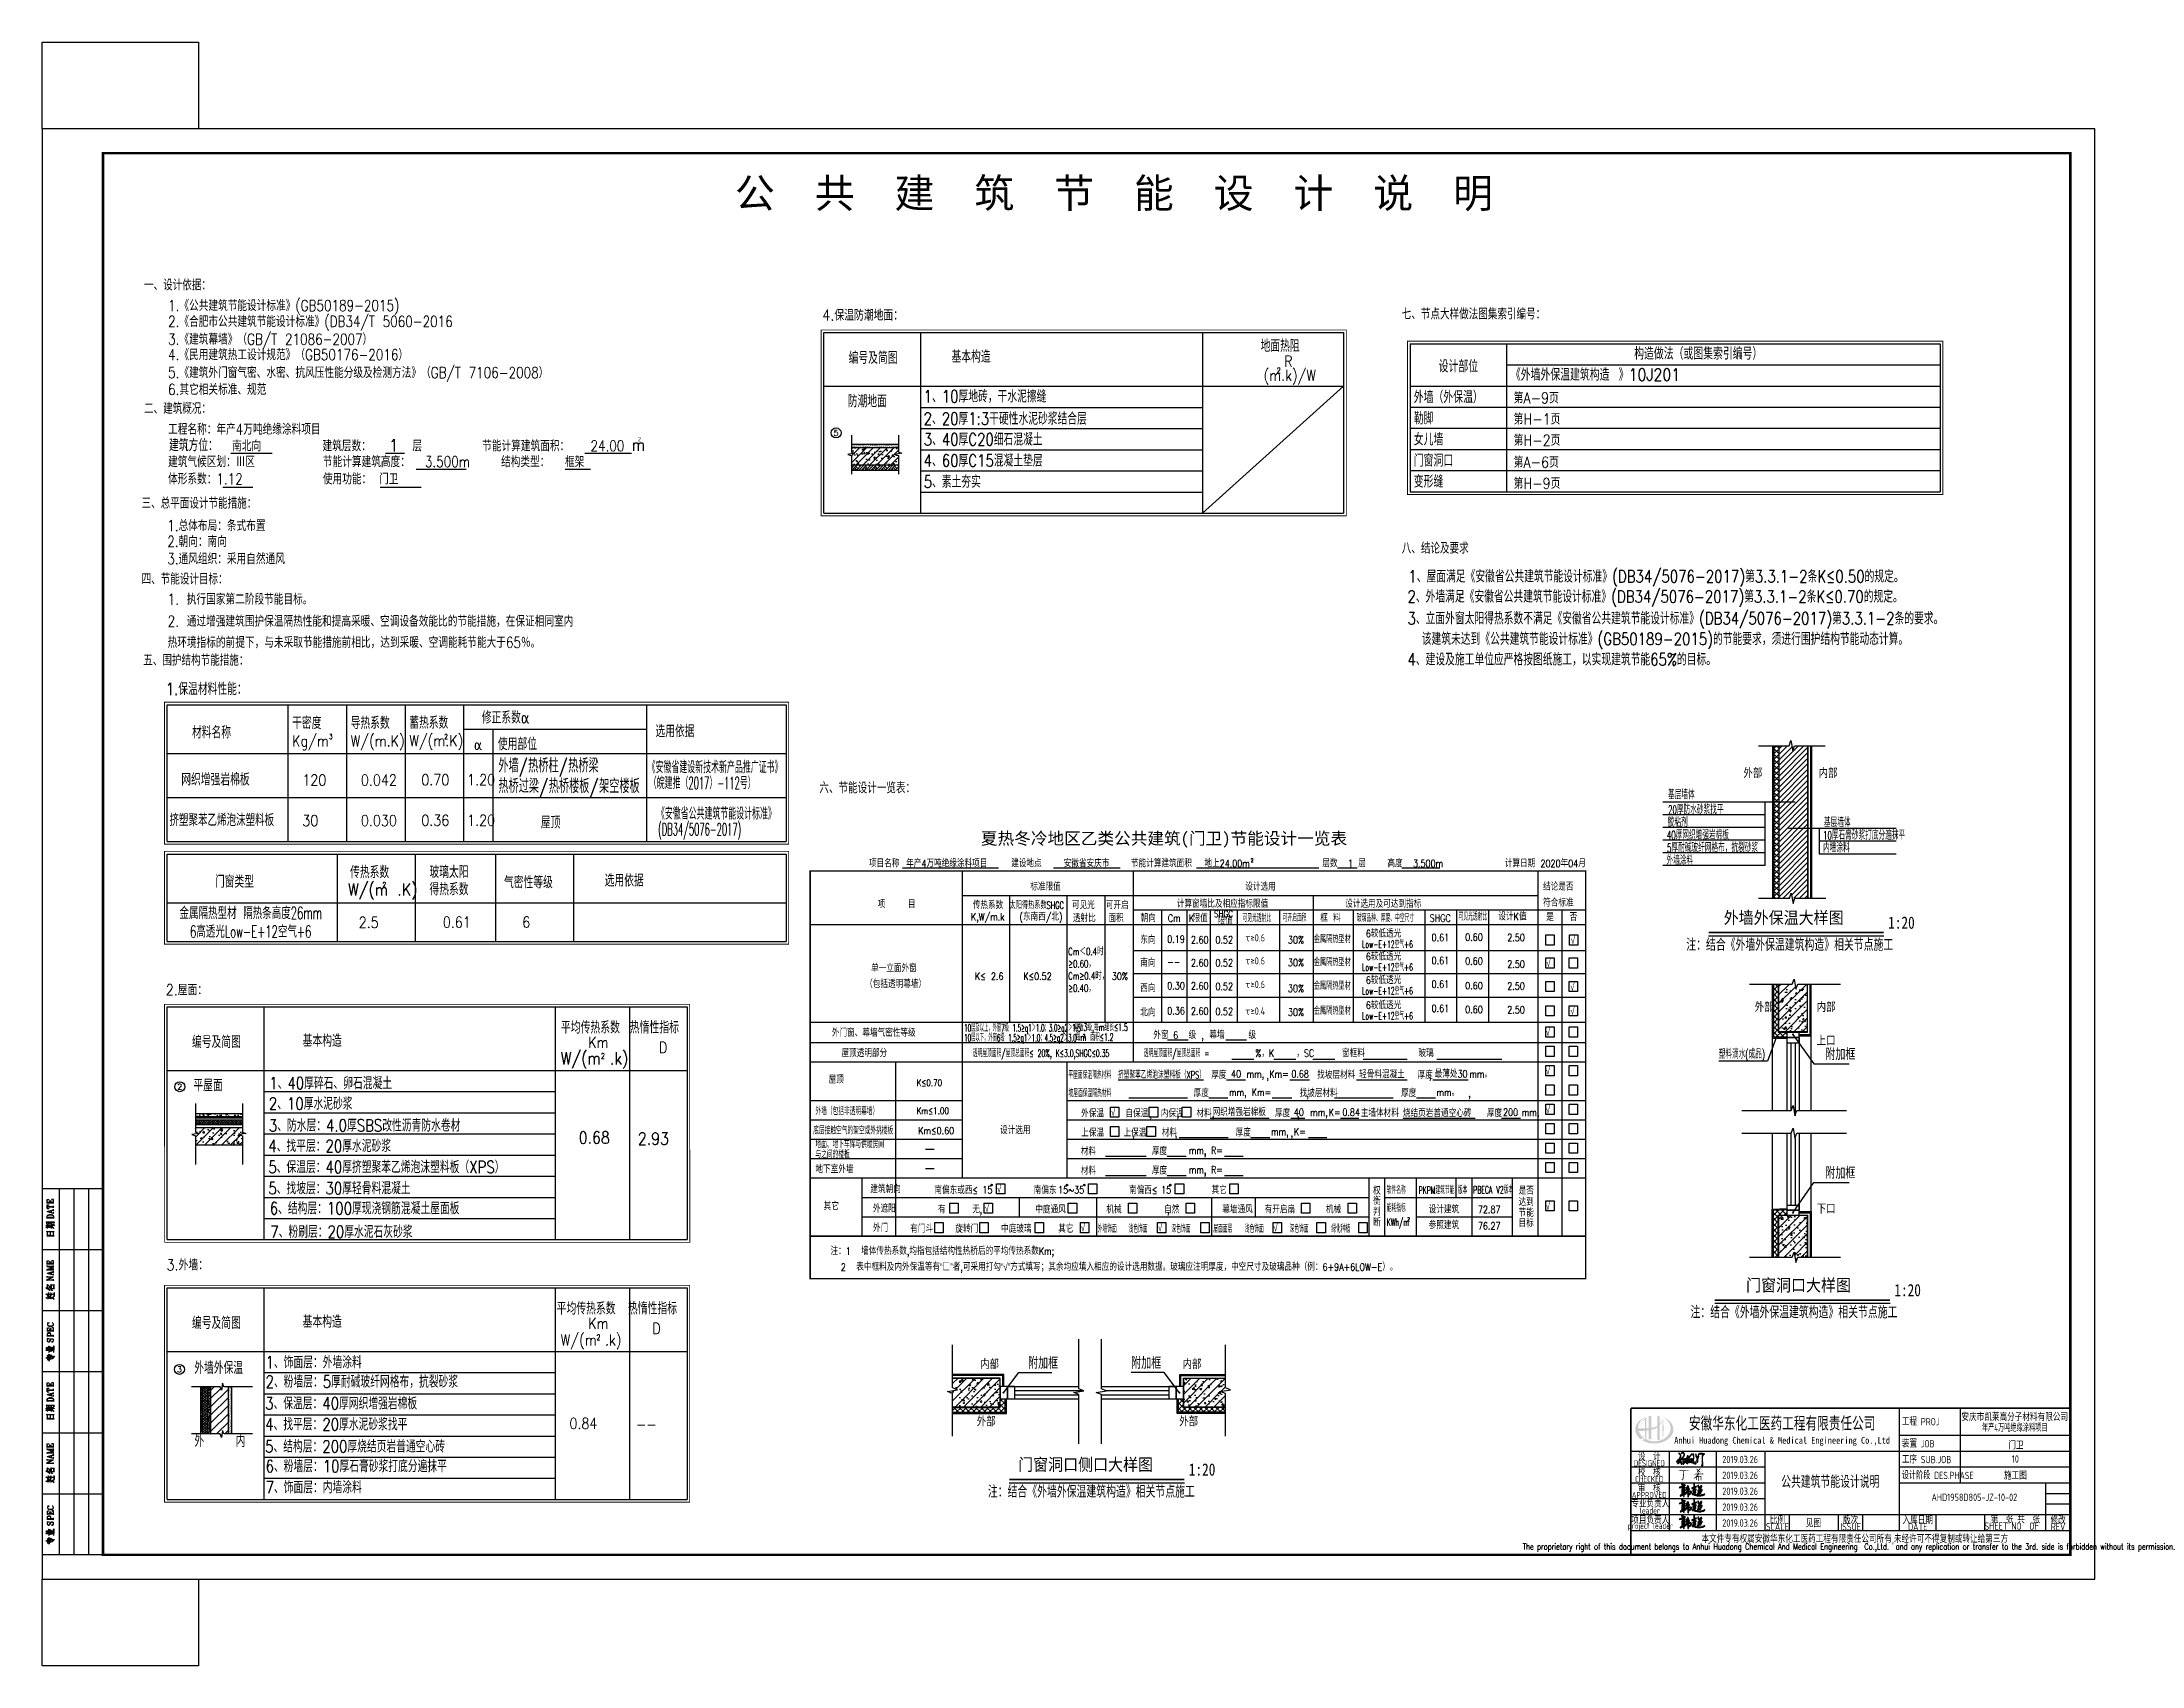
# Model space of a CAD drawing. Extents: x 5396719 to 5510122, y -514120 to -238224.
# Drawn here: x 5424084 to 5510122, y -426291 to -359784 of the extents above; entities that cross this region are included whole.
import ezdxf
from ezdxf.enums import TextEntityAlignment as Align

# ---------------------------------------------------------------- set-up
doc = ezdxf.new("R2010")
doc.units = 0
doc.header["$LTSCALE"] = 1000
doc.header["$MEASUREMENT"] = 0
doc.linetypes.add('DASH', pattern=[0.35, 0.25, -0.1])
doc.layers.get('0').update_dxf_attribs({"linetype": 'CONTINUOUS'})
doc.layers.add('_0', color=7, linetype='CONTINUOUS', lineweight=25)
for name, color, linetype in [('AXIS', 3, 'CONTINUOUS'), ('AXIS_TEXT', 7, 'CONTINUOUS'), ('DIM_LEAD', 3, 'CONTINUOUS'), ('DIM_SYMB', 3, 'CONTINUOUS'), ('HATCH', 8, 'CONTINUOUS'), ('PUB_TEXT', 7, 'CONTINUOUS'), ('PUB_TITLE', 4, 'CONTINUOUS'), ('S-COLU_DIM', 3, 'CONTINUOUS'), ('STAIR', 5, 'CONTINUOUS'), ('WINDOW', 4, 'CONTINUOUS'), ('图名', 15, 'CONTINUOUS'), ('图框', 7, 'CONTINUOUS'), ('填充', 251, 'CONTINUOUS'), ('外轮廓', 8, 'CONTINUOUS'), ('大样', 13, 'CONTINUOUS'), ('文字', 11, 'CONTINUOUS')]:
    doc.layers.add(name, color=color, linetype=linetype)
doc.styles.add('_TCH_DIM', font='SIMPLEX', dxfattribs={"bigfont": 'GBCBIG'})
doc.styles.add('AHD', font='sceie.shx', dxfattribs={"width": 0.7, "bigfont": 'sceic.shx'})
doc.styles.add('COMPLEX', font='COMPLEX')
doc.styles.add('ECEC_TQ', font='txt_l.shx', dxfattribs={"bigfont": 'hztxt_l.shx'})
doc.styles.add('HT', font='')
doc.styles.add('HZ1', font='txt.shx', dxfattribs={"bigfont": 'hzdx.shx'})
doc.styles.add('HZTXT', font='txt.shx', dxfattribs={"width": 0.7, "height": 500, "bigfont": 'hztxt.shx'})
doc.styles.add('sceie', font='sceie.shx', dxfattribs={"bigfont": 'sceic.shx'})
doc.styles.get("Standard").update_dxf_attribs({"font": 'GBENOR', "bigfont": 'GBCBIG'})
doc.styles.add('宋体', font='', dxfattribs={"width": 0.7})
doc.styles.get('HT').set_extended_font_data('SimSun')
doc.styles.get('宋体').set_extended_font_data('SimSun')
pattern_1 = [(45, (5495502.7, -578955.18), (-176.7767, 176.7767), []), (50, (5495502.7, -578955.2), (717.2602, -62.7521), [75, -825]), (355, (5495502.7, -578955.2), (-138.7513, 752.192), [60, -660]), (100.4514, (5495562.5, -578960.4), (578.5094, 689.4395), [63.7402, -701.142]), (46.1842, (5495502.7, -578755.2), (1067.241, -165.519), [112.5, -1237.5]), (96.6356, (5495591.6, -578769), (934.663, 974.118), [95.61, -1051.713]), (351.1842, (5495502.7, -578755.2), (934.662, 974.1186), [90, -990]), (21, (5495602.7, -578805.2), (596.907, -402.6189), [75, -825]), (326, (5495602.7, -578805.2), (243.3153, 725.15), [60, -660]), (71.4514, (5495652.45, -578838.7), (840.2226, 322.5305), [63.7402, -701.142]), (37.5, (5495502.7, -578955.18), (12.15986, 332.89385), [0, -652, 0, -670, 0, -662.5]), (7.5, (5495502.7, -578955.18), (263.0695, 394.4117), [0, -382, 0, -637, 0, -252.5]), (327.5, (5495279.7, -578955.18), (533.82244, -22.55487), [0, -250, 0, -780, 0, -1035]), (317.5, (5495179.7, -578955.2), (583.1862, 100.105), [0, -325, 0, -518, 0, -735])]
pattern_2 = [(45, (5480252.02, -584912.98), (-112.2532, 112.2532), []), (135, (5480252.02, -584912.98), (-112.2532, -112.2532), [])]
pattern_3 = [(45, (5480252.02, -584912.98), (-176.7767, 176.7767), []), (50, (5480252, -584913), (717.2602, -62.7521), [75, -825]), (355, (5480252, -584913), (-138.7513, 752.192), [60, -660]), (100.4514, (5480311.8, -584918.2), (578.5094, 689.4395), [63.7402, -701.142]), (46.1842, (5480252, -584713), (1067.241, -165.519), [112.5, -1237.5]), (96.6356, (5480341, -584726.8), (934.6627, 974.118), [95.61, -1051.713]), (351.1842, (5480252, -584713), (934.662, 974.1186), [90, -990]), (21, (5480352, -584763), (596.907, -402.6189), [75, -825]), (326, (5480352, -584763), (243.3153, 725.15), [60, -660]), (71.4514, (5480401.8, -584796.5), (840.2226, 322.5305), [63.7402, -701.142]), (37.5, (5480252.02, -584912.98), (12.15986, 332.89385), [0, -652, 0, -670, 0, -662.5]), (7.5, (5480252.02, -584912.98), (263.06954, 394.4117), [0, -382, 0, -637, 0, -252.5]), (327.5, (5480029.02, -584912.98), (533.82244, -22.55487), [0, -250, 0, -780, 0, -1035]), (317.5, (5479929.02, -584913), (583.1862, 100.105), [0, -325, 0, -518, 0, -735])]

msp = doc.modelspace()

# ---------------------------------------------------------------- texts
at = {"style": '宋体'}
msp.add_text('公  共  建  筑  节  能  设  计  说  明', height=1200, dxfattribs=at).set_placement((5452470.2, -366572))
at = {"color": 4}
for s, height, style, width, p in [('1.《公共建筑节能设计标准》(GB50189-2015)', 450, 'HZ1', 0.8, (5429249.9, -370799.9)), ('4.保温防潮地面：', 450, 'HZ1', 0.85, (5456056.4, -371195)), ('2.《合肥市公共建筑节能设计标准》(DB34/T 5060-2016', 450, 'HZ1', 0.8, (5429249.9, -371453.1)), ('3.《建筑幕墙》（GB/T 21086-2007）', 450, 'HZ1', 0.8, (5429249.9, -372179.3)), ('4.《民用建筑热工设计规范》（GB50176-2016）', 450, 'HZ1', 0.8, (5429249.9, -372813.6)), ('编号及简图', 500, 'HZ1', 0.8, (5457131.8, -372967.2)), ('基本构造', 500, 'HZ1', 0.8, (5461349.2, -372916.5)), ('地面热阻', 500, 'HZ1', 0.8, (5474010.6, -372474.9)), ('构造做法（或图集索引编号）', 500, 'HZ1', 0.85, (5489315.7, -372791.5)), ('5.《建筑外门窗气密、水密、抗风压性能分级及检测方法》（GB/T 7106-2008）', 450, 'HZ1', 0.8, (5429249.9, -373545.5)), ('(m.k)/W', 450, 'HZ1', 0.85, (5474135.2, -373660.4)), ('R', 450, 'HZ1', 0.85, (5474975.8, -373083.3)), ('设计部位', 500, 'HZ1', 0.85, (5481305.8, -373314.9)), ('《外墙外保温建筑构造 》10J201  ', 500, 'HZ1', 0.85, (5484265.6, -373657.6)), ('6.其它相关标准、规范', 450, 'HZ1', 0.8, (5429249.9, -374236.8)), ('防潮地面', 500, 'HZ1', 0.8, (5457094.5, -374742.9)), ('1、10厚地砖，干水泥擦缝', 500, 'HZ1', 0.8, (5460205.2, -374547)), ('外墙（外保温）', 500, 'HZ1', 0.85, (5480286, -374574.3)), ('第A-9页', 450, 'HZ1', 0.85, (5484376.4, -374584.6)), ('2、20厚1:3干硬性水泥砂浆结合层', 500, 'HZ1', 0.8, (5460205.2, -375456.7)), ('勒脚', 500, 'HZ1', 0.85, (5480286, -375440.6)), ('第H-1页', 450, 'HZ1', 0.85, (5484376.3, -375450.9)), ('工程名称：年产4万吨绝缘涂料项目', 450, 'HZ1', 0.8, (5429249.9, -375865)), ('3、40厚C20细石混凝土', 500, 'HZ1', 0.8, (5460206.5, -376308.2)), ('女儿墙', 500, 'HZ1', 0.85, (5480286, -376306.8)), ('第H-2页', 450, 'HZ1', 0.85, (5484376.4, -376317.1)), ('建筑气候区划：Ⅲ区', 450, 'HZ1', 0.8, (5429249.9, -377196.1)), ('建筑方位：', 500, 'HZ1', 0.8, (5429286.8, -376546.3)), ('南北向', 450, 'HZ1', 0.8, (5431873.9, -376546.3)), ('建筑层数：', 450, 'HZ1', 0.8, (5435577.4, -376546.3)), ('节能计算建筑高度：', 450, 'HZ1', 0.8, (5435592.7, -377196.1)), ('1', 500, 'HZ1', 0.8, (5438319.3, -376554.1)), (' 层', 450, 'HZ1', 0.8, (5438940, -376546.3)), ('3.500m', 450, 'HZ1', 0.8, (5439771.4, -377196.1)), ('节能计算建筑面积：', 450, 'HZ1', 0.8, (5442119.7, -376546.3)), ('结构类型：', 450, 'HZ1', 0.8, (5442893.1, -377196.1)), ('框架', 450, 'HZ1', 0.8, (5445512.2, -377196.1)), ('24.00', 450, 'HZ1', 0.8, (5446554.7, -376546.3)), ('m ', 500, 'HZ1', 0.85, (5448240.4, -376528)), ('4、60厚C15混凝土垫层', 500, 'HZ1', 0.8, (5460206.5, -377174.4)), ('门窗洞口', 500, 'HZ1', 0.85, (5480286, -377173.1)), ('第A-6页', 450, 'HZ1', 0.85, (5484376.4, -377216.5)), ('体形系数：1.12', 450, 'HZ1', 0.8, (5429249.9, -377899.7)), ('使用功能： 门卫', 450, 'HZ1', 0.8, (5435592.7, -377899.7)), ('5、素土夯实', 500, 'HZ1', 0.8, (5460206.5, -378040.7)), ('变形缝', 500, 'HZ1', 0.85, (5480286, -378031.3)), ('第H-9页 ', 450, 'HZ1', 0.85, (5484376.4, -378082.8)), ('1.总体布局：条式布置 ', 450, 'HZ1', 0.8, (5429216.6, -379812.7)), ('2.朝向：南向', 450, 'HZ1', 0.8, (5429216.6, -380462.4)), ('3.通风组织：采用自然通风', 450, 'HZ1', 0.8, (5429216.6, -381173)), ('1、屋面满足《安徽省公共建筑节能设计标准》(DB34/5076-2017)第3.3.1-2条K≤0.50的规定。', 500, 'HZ1', 0.8, (5480065.8, -381918.9)), ('1. 执行国家第二阶段节能目标。 ', 450, 'HZ1', 0.8, (5429231.8, -382827.1)), ('2、外墙满足《安徽省公共建筑节能设计标准》(DB34/5076-2017)第3.3.1-2条K≤0.70的规定。', 500, 'HZ1', 0.8, (5480028.4, -382743.5)), ('2. 通过增强建筑围护保温隔热性能和提高采暖、空调设备效能比的节能措施，在保证相同室内 ', 450, 'HZ1', 0.8, (5429231.8, -383727.4)), ('3、立面外窗太阳得热系数不满足《安徽省公共建筑节能设计标准》(DB34/5076-2017)第3.3.1-2条的要求。', 500, 'HZ1', 0.8, (5480028.4, -383636.7)), ('热环境指标的前提下，与未采取节能措施前相比，达到采暖、空调能耗节能大于65％。', 450, 'HZ1', 0.8, (5429231.8, -384595.1)), ('该建筑未达到《公共建筑节能设计标准》(GB50189-2015)的节能要求，须进行围护结构节能动态计算。', 500, 'HZ1', 0.8, (5480614.1, -384477.2)), ('4、建设及施工单位应严格按图纸施工，以实现建筑节能65%%%的目标。', 500, 'HZ1', 0.8, (5480028.4, -385317.7)), ('1.保温材料性能：', 500, 'HZ1', 0.8, (5429154.2, -386526.2)), ('修正系数α', 500, 'HZ1', 0.8, (5442103.5, -387699.2)), ('材料名称', 500, 'HZ1', 0.8, (5430229.5, -388307)), ('干密度', 500, 'HZ1', 0.8, (5434331.3, -387918.8)), ('导热系数', 500, 'HZ1', 0.8, (5436731.3, -387918.8)), ('蓄热系数', 500, 'HZ1', 0.8, (5439131.3, -387908.4)), ('选用依据', 500, 'HZ1', 0.8, (5449218.4, -388256.3)), ('Kg/m', 450, 'HZ1', 0.85, (5434331.3, -388628.4)), ('3', 200, 'HZ1', 0.85, (5435842.2, -388328.5)), ('W/(m.K)', 450, 'HZ1', 0.85, (5436731.3, -388628.4)), ('W/(m.K)', 450, 'HZ1', 0.85, (5439131.3, -388618)), ('2', 200, 'HZ1', 0.85, (5440560.5, -388328.5)), ('α', 450, 'HZ1', 0.85, (5441779.2, -388784.3)), ('使用部位', 500, 'HZ1', 0.8, (5442762.2, -388784.3)), ('网织增强岩棉板', 500, 'HZ1', 0.8, (5429790.4, -390233.8)), ('/', 510, '_TCH_DIM', 0.705882, (5443624.3, -389702.3)), ('/', 510, '_TCH_DIM', 0.705882, (5445265.2, -389702.3)), ('《安徽省建设新技术新产品推广证书》', 500, 'HZ1', 0.5, (5448895.8, -389730.8)), ('120', 450, 'HZ1', 0.85, (5434748.3, -390233.8)), ('0.042', 450, 'HZ1', 0.85, (5437148.3, -390233.8)), ('0.70', 450, 'HZ1', 0.85, (5439624.4, -390223.4)), ('1.20', 450, 'HZ1', 0.85, (5441499.4, -390223.4)), ('/', 510, '_TCH_DIM', 0.705882, (5444466.8, -390542.3)), ('/', 510, '_TCH_DIM', 0.705882, (5446529.1, -390542.3)), ('（皖建推（2017）-112号）', 500, 'HZ1', 0.5, (5448944.3, -390376)), ('挤塑聚苯乙烯泡沫塑料板', 500, 'HZ1', 0.65, (5429304.5, -391894.6)), ('30', 450, 'HZ1', 0.85, (5434748.3, -391894.6)), ('0.030', 450, 'HZ1', 0.85, (5437148.3, -391894.6)), ('0.36', 450, 'HZ1', 0.85, (5439624.4, -391884.2)), ('1.20', 450, 'HZ1', 0.85, (5441499.4, -391884.2)), ('屋顶', 500, 'HZ1', 0.8, (5444520.1, -391995.2)), ('《安徽省公共建筑节能设计标准》', 500, 'HZ1', 0.5, (5449276.6, -391629.6)), ('(DB34/5076-2017)', 500, 'HZ1', 0.5, (5449325.1, -392274.7)), ('门窗类型', 500, 'HZ1', 0.8, (5431169, -394419.4)), ('传热系数', 500, 'HZ1', 0.8, (5436708, -394031.2)), ('玻璃太阳', 500, 'HZ1', 0.8, (5439958.2, -394020.8)), ('气密性等级', 500, 'HZ1', 0.8, (5443011.8, -394446.5)), ('选用依据', 500, 'HZ1', 0.8, (5447138.9, -394368.7)), (' W/(m .K) ', 500, 'HZ1', 0.85, (5436243.1, -394740.8)), ('2', 200, 'HZ1', 0.85, (5438031.8, -394392.5)), ('得热系数', 500, 'HZ1', 0.8, (5439958.2, -394730.5)), ('金属隔热型材 隔热条高度26mm', 500, 'HZ1', 0.6, (5429717.5, -395704.7)), ('2.5', 450, 'HZ1', 0.85, (5437057.8, -396063.7)), ('0.61', 450, 'HZ1', 0.85, (5440505.1, -396053.3)), ('6', 450, 'HZ1', 0.85, (5443758, -396053.3)), ('6高透光Low-E+12空气+6', 500, 'HZ1', 0.6, (5430147.6, -396462.9)), ('注：结合《外墙外保温建筑构造》相关节点施工 ', 500, 'HZ1', 0.85, (5491450.4, -397004.9)), ('2.屋面：', 450, 'HZ1', 0.85, (5429154.2, -398824.6)), ('平均传热系数', 500, 'HZ1', 0.7, (5445346.5, -400391.1)), ('热惰性指标', 500, 'HZ1', 0.7, (5448166.8, -400388.7)), ('编号及简图', 500, 'HZ1', 0.8, (5430229.5, -400984.8)), ('基本构造', 500, 'HZ1', 0.8, (5434765.2, -400934.1)), ('Km', 450, 'HZ1', 0.85, (5446459.5, -400975.7)), ('D', 450, 'HZ1', 0.85, (5449360.9, -401186.4)), ('W/(m .k)', 500, 'HZ1', 0.85, (5445336.4, -401655.2)), ('平屋面', 500, 'HZ1', 0.8, (5430287.3, -402760.5)), ('1、40厚碎石、卵石混凝土', 500, 'HZ1', 0.8, (5433396.4, -402671.4)), ('2、10厚水泥砂浆', 500, 'HZ1', 0.8, (5433379, -403507.7)), ('3、防水层：4.0厚SBS改性沥青防水卷材', 500, 'HZ1', 0.8, (5433379, -404403.7)), ('4、找平层：20厚水泥砂浆', 500, 'HZ1', 0.8, (5433356.6, -405242.1)), ('0.68', 500, 'HZ1', 0.85, (5446073.2, -404898.9)), ('2.93', 500, 'HZ1', 0.85, (5448495.9, -404941.6)), ('5、保温层：40厚挤塑聚苯乙烯泡沫塑料板（XPS）', 500, 'HZ1', 0.8, (5433356.6, -406108.4)), ('5、找坡层：30厚轻骨料混凝土', 500, 'HZ1', 0.8, (5433356.6, -406974.6)), ('6、结构层：100厚现浇钢筋混凝土屋面板', 500, 'HZ1', 0.8, (5433414.5, -407797)), ('7、粉刷层：20厚水泥石灰砂浆', 500, 'HZ1', 0.8, (5433438.9, -408759)), ('3.外墙：', 450, 'HZ1', 0.85, (5429187.9, -410089.8)), ('编号及简图', 500, 'HZ1', 0.8, (5430229.5, -412491.8)), ('基本构造', 500, 'HZ1', 0.8, (5434765.2, -412441.1)), ('平均传热系数', 500, 'HZ1', 0.7, (5445168.7, -411898.1)), ('Km', 450, 'HZ1', 0.85, (5446459.5, -412482.7)), ('热惰性指标', 500, 'HZ1', 0.7, (5448089.9, -411895.7)), ('注：结合《外墙外保温建筑构造》相关节点施工 ', 500, 'HZ1', 0.85, (5491623.4, -412053.2)), ('W/(m .k)', 450, 'HZ1', 0.85, (5445336.4, -413162.2)), ('D', 450, 'HZ1', 0.85, (5449088.3, -412693.4)), ('外墙外保温', 500, 'HZ1', 0.8, (5430322.6, -414330.5)), ('1、饰面层：外墙涂料', 500, 'HZ1', 0.8, (5433243, -414103.8)), ('2、粉墙层：5厚耐碱玻纤网格布，抗裂砂浆', 500, 'HZ1', 0.8, (5433244.1, -414893.4)), ('3、保温层：40厚网织增强岩棉板', 500, 'HZ1', 0.8, (5433226.7, -415785.9)), ('4、找平层：20厚水泥砂浆找平', 500, 'HZ1', 0.8, (5433226.7, -416642.6)), ('0.84', 450, 'HZ1', 0.85, (5445692.5, -416583.5)), ('外', 500, 'HZ1', 0.8, (5430326, -417323.1)), ('内', 500, 'HZ1', 0.8, (5432018.9, -417323.1)), ('5、结构层：200厚烧结页岩普通空心砖', 500, 'HZ1', 0.8, (5433224.9, -417550.8)), ('--', 450, 'HZ1', 0.85, (5448415.1, -416626.1)), ('6、粉墙层：10厚石膏砂浆打底分遍抹平', 500, 'HZ1', 0.8, (5433244.1, -418357.2)), ('7、饰面层：内墙涂料', 500, 'HZ1', 0.8, (5433244.1, -419223.5)), ('注：结合《外墙外保温建筑构造》相关节点施工 ', 500, 'HZ1', 0.85, (5462836.9, -419399.9))]:
    msp.add_text(s, height=height, dxfattribs=dict(at, style=style, width=width)).set_placement(p)
at = {"color": 4, "style": 'HZ1', "width": 0.85}
for p in [(5474670.8, -373121.9), (5446983.1, -401200.3), (5446800.6, -412718.2)]:
    msp.add_text('2', height=225, dxfattribs=at).set_placement(p, align=Align.TOP_LEFT)
at = {"color": 4}
msp.add_text('2', height=175, dxfattribs=at).set_placement((5448498.7, -376141.8))
at = {"color": 4, "style": '_TCH_DIM'}
for s, p in [('外墙', (5442781.7, -389702.3)), ('热桥柱', (5444001.4, -389702.3)), ('热桥梁', (5445642.4, -389702.3)), ('热桥过梁', (5442781.7, -390542.3)), ('热桥楼板', (5444844, -390542.3)), ('架空楼板', (5446906.2, -390542.3))]:
    msp.add_text(s, height=578.72, dxfattribs=at).set_placement(p)
at = {"color": 6, "style": 'HT'}
msp.add_text('夏热冬冷地区乙类公共建筑(门卫)节能设计一览表', height=500, dxfattribs=at).set_placement((5462551.1, -392647.9))
for s, height, style, width, p in [('安徽华东化工医药工程有限责任公司', 500, '宋体', 0.7, (5495378.9, -416337.3)), ('安庆市凯莱高分子材料有限公司', 300, 'sceie', 0.8, (5504907.7, -416067.2)), ('年产4万吨绝缘涂料项目', 300, 'sceie', 0.65, (5504907.7, -416502.2)), ('Anhui Huadong Chemical & Medical Engineering Co.,Ltd', 280, '宋体', 0.85, (5495378.9, -417087.3)), ('门卫', 300, 'sceie', 0.8, (5504955.5, -417223.3)), ('DESIGNED', 250, 'AHD', 0.8, (5489934, -417987.3)), ('DESIGNED', 250, 'AHD', 0.8, (5489934, -417987.3)), ('设  计', 300, 'AHD', 0.8, (5489934, -417687.3)), ('设  计', 300, 'AHD', 0.8, (5489934, -417687.3)), ('2019.03.26', 300, 'AHD', 0.8, (5493658.8, -417834)), ('10', 300, 'sceie', 0.8, (5504934, -417812.3)), ('CHECKED', 250, 'AHD', 0.8, (5489934, -418637.3)), ('CHECKED', 250, 'AHD', 0.8, (5489934, -418637.3)), ('校  核', 300, 'AHD', 0.8, (5489934, -418337.3)), ('校  核', 300, 'AHD', 0.8, (5489934, -418337.3)), ('审  核', 300, 'AHD', 0.8, (5489934, -418987.3)), ('审  核', 300, 'AHD', 0.8, (5489934, -418987.3)), ('2019.03.26', 300, 'AHD', 0.8, (5493658.8, -418484)), ('2019.03.26', 300, 'AHD', 0.8, (5493658.8, -419134)), ('公共建筑节能设计说明', 500, 'AHD', 0.7, (5497352.9, -418721.4)), ('施工图', 300, 'sceie', 0.8, (5504934, -418462.3)), ('APPROVED', 250, 'AHD', 0.8, (5489934, -419287.3)), ('APPROVED', 250, 'AHD', 0.8, (5489934, -419287.3)), ('专业负责人', 300, 'AHD', 0.8, (5489977, -419607.3)), ('leader', 250, 'AHD', 0.8, (5489964, -419927.3)), ('2019.03.26', 300, 'AHD', 0.8, (5493658.8, -419784)), ('project leader', 250, 'AHD', 0.8, (5489984, -420587.3)), ('项目负责人', 300, 'AHD', 0.8, (5489974, -420287.3)), ('2019.03.26', 300, 'AHD', 0.8, (5493658.8, -420434)), ('SCALE', 300, 'sceie', 0.8, (5495184, -420587.3)), ('比例', 300, 'sceie', 0.8, (5495184, -420287.3)), ('见图', 300, 'sceie', 0.8, (5496659.9, -420424.3)), ('ISSUE', 300, 'sceie', 0.8, (5498184, -420587.3)), ('版次', 300, 'sceie', 0.8, (5498184, -420287.3)), ('入库日期', 300, 'sceie', 0.8, (5500934, -420287.3)), ('DATE', 300, 'sceie', 0.8, (5500934, -420587.3)), ('SHEET NO  OF  ', 300, 'sceie', 0.8, (5504934, -420562.3)), ('第  张 共  张', 300, 'sceie', 0.8, (5504934, -420262.3)), ('REV', 300, 'sceie', 0.8, (5506684, -420587.3)), ('修改', 300, 'sceie', 0.8, (5506684, -420287.3)), ('The proprietary right of this document belongs to Anhui Huadong Chemical And Medical Engineering  Co.,Ltd.  and any replication or transfer to the 3rd. side is forbidden without its permission. ', 250, 'ECEC_TQ', 0.72, (5498184, -421437.3)), ('本文件专有权属安徽华东化工医药工程有限责任公司所有,未经许可不得复制或转让给第三方', 300, 'sceie', 0.8, (5498355.1, -421086.2))]:
    msp.add_text(s, height=height, dxfattribs=dict(style=style, width=width)).set_placement(p, align=Align.MIDDLE)
at = {"style": 'sceie'}
for s, width, p in [('工程 PROJ', 0.8, (5500280.9, -416437.3)), ('装置 JOB', 0.8, (5500280.9, -417337.3)), ('工序 SUB.JOB', 0.8, (5500280.9, -417987.3)), ('设计阶段 DES.PHASE', 0.75, (5500280.9, -418637.3))]:
    msp.add_text(s, height=300, dxfattribs=dict(at, width=width)).set_placement(p)
at = {"color": 6, "char_height": 399.77, "width": 16839.259, "attachment_point": 1, "style": 'HZTXT'}
for s, insert in [('\\pt4800;{\\fSimHei|b0|i0|c134|p2;一、设计依据：}', (5428263.6, -369514.1)), ('\\pt4800;{\\fSimHei|b0|i0|c134|p2;七、节点大样做法图集索引编号：}', (5479793.9, -370703.7)), ('\\pt4800;{\\fSimHei|b0|i0|c134|p2;二、建筑概况：}', (5428263.6, -374573.2)), ('\\pt4800;{\\fSimHei|b0|i0|c134|p2; 三、总平面设计节能措施：}', (5427972.1, -378450.2)), ('\\pt4800;{\\fSimHei|b0|i0|c134|p2;八、结论及要求}', (5479793.9, -380294.9)), ('\\pt4800;{\\fSimHei|b0|i0|c134|p2; 四、节能设计目标：}', (5427972.1, -381557.6)), ('\\pt4800;{\\fSimHei|b0|i0|c134|p2;五、围护结构节能措施：}', (5428233.3, -384882.7)), ('\\pt4800;{\\fSimHei|b0|i0|c134|p2;六、节能设计一览表：}', (5455934.6, -390109.9))]:
    msp.add_mtext(s, dxfattribs=dict(at, insert=insert))
at = {"style": 'sceie', "width": 0.8}
msp.add_attdef('AHD1958D805-JZ-10-02', text='200320-02-040', height=300, dxfattribs=at).set_placement((5503254.8, -419383.6), align=Align.MIDDLE)
at = {"layer": 'PUB_TEXT'}
for p in [(5497149.9, -401477.3), (5497149.9, -406340.2), (5464483.6, -414123.3), (5468708.7, -414123.3)]:
    msp.add_text('附加框', height=482.27, dxfattribs=at).set_placement(p)
at = {"layer": '图名', "style": '宋体'}
for s, width, p in [('外墙外保温大样图', 0.9, (5492985.1, -395895.8)), ('1:20', 0.8, (5499721.9, -396098.5)), ('门窗洞口大样图', 0.9, (5493900, -410944.1)), ('1:20', 0.8, (5499975.2, -411146.9)), ('门窗洞口侧口大样图', 0.9, (5464077.6, -418290.8)), ('1:20', 0.8, (5471069.3, -418493.5))]:
    msp.add_text(s, height=500, dxfattribs=dict(at, width=width)).set_placement(p)
at = {"layer": '文字', "style": 'HZ1'}
for s, height, width, p in [('外部', 350, 0.85, (5493793.6, -389920.3)), ('内部', 350, 0.85, (5496873.1, -389920.3)), ('基层墙体', 350, 0.6, (5490705.6, -390792)), ('20厚防水砂浆找平', 350, 0.6, (5490705.6, -391404.6)), ('40厚网织增强岩棉板', 350, 0.6, (5490655.8, -392443.7)), ('胶粘剂', 350, 0.6, (5490691.1, -391924.1)), ('基层墙体', 350, 0.6, (5497088.6, -391930.4)), ('10厚石膏砂浆打底分遍抹平', 350, 0.6, (5497055.4, -392449.9)), ('外墙涂料', 350, 0.6, (5490640.3, -393482.8)), ('5厚耐碱玻纤网格布，抗裂砂浆', 350, 0.6, (5490665, -392963.3)), ('内墙涂料', 350, 0.6, (5497055.4, -392969.5)), ('项目名称', 300, 0.8, (5457966.3, -393575.6)), ('年产4万吨绝缘涂料项目', 300, 0.8, (5459490.8, -393575.6)), ('建设地点', 300, 0.8, (5463795, -393575.6)), ('安徽省安庆市', 300, 0.8, (5465943.3, -393575.6)), ('节能计算建筑面积', 300, 0.8, (5468700, -393575.6)), ('地上24.00m', 300, 0.8, (5471711.9, -393575.6)), ('2', 150, 0.8, (5473605.5, -393376.4)), ('层数  1 层', 300, 0.8, (5476537.5, -393575.6)), ('高度  3.500m      ', 300, 0.8, (5479203.4, -393575.6)), ('计算日期 2020年04月', 300, 0.8, (5484017, -393575.6)), ('标准限值', 300, 0.8, (5464576.9, -394531.7)), ('计算窗墙比及相应指标限值', 300, 0.8, (5470577.7, -395233.9)), ('设计选用', 300, 0.8, (5473383.9, -394531.7)), ('设计选用及可达到指标', 300, 0.8, (5477475.9, -395233.9)), ('结论是否', 300, 0.8, (5485584.1, -394531.7)), ('符合标准', 300, 0.8, (5485584.1, -395188.7)), ('项    目', 300, 0.8, (5458319.7, -395248.3)), ('K,W/m.k', 300, 0.8, (5462143, -395760.7)), ('传热系数', 300, 0.8, (5462218.3, -395287.6)), ('太阳得热系数SHGC', 300, 0.65, (5463725.3, -395287.6)), ('(东南西/北)', 300, 0.8, (5464131.4, -395760.7)), ('可见光', 300, 0.8, (5466279.3, -395287.6)), ('透射比', 300, 0.8, (5466321, -395821.3)), ('可开启', 300, 0.8, (5467670.6, -395287.6)), ('面积', 300, 0.8, (5467778.4, -395821.3)), ('朝向', 300, 0.8, (5469095, -395821.6)), ('Cm', 300, 0.8, (5470209.4, -395814.4)), ('K', 300, 0.8, (5471070.4, -395814.4)), ('限值', 300, 0.8, (5471223, -395821.6)), ('SHGC', 270, 0.8, (5472101.7, -395621.5)), ('限值', 300, 0.8, (5472243.4, -395923)), ('可见光透射比', 300, 0.5, (5473269.5, -395814.9)), ('可开启面积', 300, 0.5, (5474915.9, -395804.1)), ('框 料', 300, 0.8, (5476452.5, -395817.2)), ('玻璃品种、厚度、中空尺寸', 300, 0.5, (5477957.7, -395812.6)), ('SHGC', 300, 0.8, (5480938.5, -395814.4)), ('可见光透射比', 300, 0.5, (5482124.5, -395756.8)), ('设计K值', 300, 0.8, (5483753.5, -395753.2)), ('是', 300, 0.8, (5485712.8, -395774.8)), ('否', 300, 0.8, (5486672.3, -395774.8)), ('东向', 300, 0.8, (5469081.4, -396708.4)), ('0.19', 300, 0.8, (5470186.9, -396673.3)), ('2.60', 300, 0.8, (5471157.2, -396704)), ('0.52', 300, 0.8, (5472160.7, -396703.3)), ('τ≥0.6', 300, 0.8, (5473384.9, -396620.6)), ('30%', 300, 0.8, (5475131.9, -396705.3)), ('金属隔热型材', 300, 0.65, (5476189.2, -396679.7)), ('Low-E+12空气+6', 300, 0.5, (5478172.7, -396886.2)), ('6较低透光', 300, 0.8, (5478321.2, -396449.4)), ('0.61', 300, 0.8, (5481017.3, -396609.2)), ('0.60', 300, 0.8, (5482392.5, -396594.2)), ('2.50', 300, 0.8, (5484116.5, -396609.5)), ('√', 300, 0.8, (5486719, -396720)), ('Cm＜0.4时，', 300, 0.7, (5466127.3, -397183.2)), ('≥0.60，', 300, 0.7, (5466127.3, -397683.2)), ('南向', 300, 0.8, (5469081.4, -397646.9)), ('--', 300, 0.8, (5470186.9, -397615)), ('2.60', 300, 0.8, (5471157.2, -397645.6)), ('0.52', 300, 0.8, (5472160.7, -397644.9)), ('τ≥0.6', 300, 0.8, (5473384.9, -397562.2)), ('30%', 300, 0.8, (5475131.9, -397637.3)), ('金属隔热型材', 300, 0.65, (5476189.2, -397621.3)), ('Low-E+12空气+6', 300, 0.5, (5478172.7, -397827.8)), ('6较低透光', 300, 0.8, (5478321.2, -397391)), ('0.61', 300, 0.8, (5481017.3, -397550.8)), ('0.60', 300, 0.8, (5482392.5, -397571.3)), ('2.50', 300, 0.8, (5484116.5, -397698.2)), ('√', 300, 0.8, (5485718.2, -397661.6)), ('（包括透明幕墙）', 300, 0.8, (5457810, -398517.3)), ('单一立面外窗', 300, 0.8, (5458051, -397870.9)), ('K≤ 2.6', 300, 0.8, (5462306.1, -398196.6)), ('K≤0.52', 300, 0.8, (5464289.6, -398196.6)), ('Cm≥0.4时，', 300, 0.7, (5466127.3, -398183.2)), ('30%', 300, 0.8, (5467914.8, -398196.6)), ('西向', 300, 0.8, (5469081.4, -398686.8)), ('0.30', 300, 0.8, (5470186.9, -398581.3)), ('2.60', 300, 0.8, (5471157.2, -398588.2)), ('0.52', 300, 0.8, (5472160.7, -398611.2)), ('τ≥0.6', 300, 0.8, (5473384.9, -398528.6)), ('金属隔热型材', 300, 0.65, (5476189.2, -398587.7)), ('6较低透光', 300, 0.8, (5478321.2, -398357.3)), ('0.61', 300, 0.8, (5481017.3, -398517.1)), ('0.60', 300, 0.8, (5482392.5, -398579.6)), ('2.50', 300, 0.8, (5484116.5, -398594.9)), ('√', 300, 0.8, (5486699.3, -398628)), ('≥0.40，', 300, 0.7, (5466127.3, -398683.2)), ('30%', 300, 0.8, (5475131.9, -398690.7)), ('Low-E+12空气+6', 300, 0.5, (5478172.7, -398794.1)), ('6较低透光', 300, 0.8, (5478321.2, -399383.4)), ('0.61', 300, 0.8, (5481017.3, -399508.2)), ('外部', 350, 0.85, (5494254.8, -399500.7)), ('内部', 350, 0.85, (5496792.2, -399500.7)), ('10层及以上，外窗7级 1.5≥q1＞1.0；3.0≥q2＞1.5   ', 300, 0.45, (5461869.1, -400309.3)), ('幕墙3级,每m缝长≤1.5 ', 300, 0.5, (5466362.8, -400282.7)), ('北向', 300, 0.8, (5469081.4, -399677.9)), ('0.36', 300, 0.8, (5470186.9, -399607.4)), ('2.60', 300, 0.8, (5471157.2, -399621)), ('0.52', 300, 0.8, (5472160.7, -399637.3)), ('τ≥0.4', 300, 0.8, (5473384.9, -399620.9)), ('30%', 300, 0.8, (5475131.9, -399663.9)), ('金属隔热型材', 300, 0.65, (5476189.2, -399613.7)), ('Low-E+12空气+6', 300, 0.5, (5478172.7, -399820.2)), ('0.60', 300, 0.8, (5482392.5, -399552.8)), ('2.50', 300, 0.8, (5484116.5, -399568.1)), ('√', 300, 0.8, (5486703.4, -399619)), ('外门窗、幕墙气密性等级', 300, 0.8, (5456446, -400514.2)), ('10层以下，外窗6级 1.5≥q1＞1.0；4.5≥q2＞3.0   ', 300, 0.45, (5461869.1, -400714.2)), ('每m 面积≤1.2', 300, 0.5, (5466436.9, -400692.3)), ('2', 150, 0.5, (5466740.4, -400560.5)), ('外窗', 300, 0.8, (5469617.6, -400608.9)), ('6', 300, 0.8, (5470428.9, -400608.9)), ('级 ,', 300, 0.8, (5471058.9, -400608.9)), ('幕墙', 300, 0.8, (5471911.3, -400598.9)), ('级', 300, 0.8, (5473513.1, -400608.9)), ('√', 300, 0.8, (5485696.1, -400486.4)), ('上口', 350, 0.85, (5496792.2, -400874.5)), ('屋顶透明部分', 300, 0.8, (5456839.8, -401346.6)), ('透明屋顶面积/屋顶总面积≤ 20%%%, K≤3.0,SHGC≤0.35', 300, 0.5, (5462220.1, -401349.6)), ('透明屋顶面积/屋顶总面积 =', 300, 0.5, (5469225.6, -401349.6)), ('%，K', 300, 0.8, (5473793.4, -401346.9)), ('，SC', 300, 0.8, (5475473.8, -401346.9)), ('窗框料', 300, 0.8, (5477344.7, -401349.6)), ('玻璃', 300, 0.8, (5480477.7, -401349.6)), ('√', 300, 0.8, (5485696.1, -402071.8)), ('塑料滴水(成品)', 350, 0.6, (5492782.8, -401414.8)), ('屋顶', 300, 0.8, (5456309.5, -402430.1)), (' K≤0.70', 270, 0.8, (5459725.7, -402542.2)), ('平屋面保温隔热材料                                       ,', 300, 0.5, (5466133.5, -402240.3)), ('坡屋面保温隔热材料                                                 ,', 300, 0.5, (5466140.8, -402987)), ('挤塑聚苯乙烯泡沫塑料板（XPS）', 300, 0.6, (5468167.9, -402232.2)), ('厚度', 300, 0.8, (5471266.8, -402987)), ('厚度', 300, 0.8, (5471988.2, -402240.3)), ('40', 300, 0.8, (5472800.4, -402194.1)), ('mm,', 300, 0.8, (5473439.2, -402197.3)), ('Km=    ', 300, 0.8, (5473649, -402944)), ('Km=    ', 300, 0.8, (5474370.4, -402197.3)), ('0.68', 300, 0.8, (5475270.1, -402194.1)), ('找坡层材料                       ,', 300, 0.8, (5475608, -402987)), ('找坡层材料             ,', 300, 0.8, (5476329.4, -402240.3)), ('轻骨料混凝土', 300, 0.8, (5478045.4, -402219)), ('厚度', 300, 0.8, (5479767.1, -402987)), ('厚度', 300, 0.8, (5480442.6, -402240.3)), ('最薄处30', 300, 0.8, (5481142.1, -402194.1)), ('mm。', 300, 0.8, (5482567.5, -402197.3)), ('外墙（包括非透明幕墙）', 300, 0.6, (5455773, -403724.7)), (' Km≤1.00', 270, 0.8, (5459725.7, -403691.1)), ('外保温        ,', 300, 0.8, (5466659.1, -403819.3)), ('√', 300, 0.8, (5467883.1, -403765.8)), ('自保温     ,', 300, 0.8, (5468472.7, -403819.3)), ('内保温     ,', 300, 0.8, (5469919.8, -403819.3)), ('材料               ,', 300, 0.8, (5471383.2, -403811.8)), ('网织增强岩棉板', 300, 0.8, (5472042.6, -403760.7)), ('mm,', 300, 0.8, (5472717.8, -402944)), ('厚度', 300, 0.8, (5474598.2, -403811.8)), ('40', 300, 0.8, (5475372.4, -403765.5)), ('K=      ', 300, 0.8, (5476803.9, -403768.8)), ('0.84', 300, 0.8, (5477361, -403765.5)), ('主墙体材料                ', 300, 0.8, (5478114.7, -403798.5)), ('烧结页岩普通空心砖', 300, 0.8, (5479841.6, -403805.2)), ('mm。', 300, 0.8, (5481218, -402944)), ('厚度', 300, 0.8, (5483281, -403811.8)), ('200', 300, 0.8, (5483941.8, -403765.5)), ('√', 300, 0.8, (5485696.1, -403657.2)), ('底层接触空气的架空或外挑楼板', 300, 0.6, (5455680.2, -404517.4)), ('  Km≤0.60', 300, 0.8, (5459556.6, -404517.7)), ('设计选用', 300, 0.8, (5463334.6, -404502.7)), ('上保温     ,', 300, 0.8, (5466659.3, -404612)), ('上保温     ,', 300, 0.8, (5468395.5, -404612)), ('材料                    ,', 300, 0.8, (5469962.5, -404604.5)), ('厚度', 300, 0.8, (5472987.2, -404604.5)), ('mm,', 300, 0.8, (5474438.2, -404561.5)), ('K=', 300, 0.8, (5475376.9, -404561.5)), ('mm,', 300, 0.8, (5476043.1, -403768.8)), ('mm,', 300, 0.8, (5484710.8, -403768.8)), ('地面、地下车库与供暖房间', 300, 0.6, (5455773, -405074.9)), ('与之间的楼板', 300, 0.6, (5455773, -405498.5)), ('材料                   ,', 300, 0.8, (5466645.8, -405375.4)), ('厚度', 300, 0.8, (5469556.8, -405368.1)), ('mm,', 300, 0.8, (5471069.4, -405325.1)), ('R=', 300, 0.8, (5471979.1, -405325.1)), ('地下室外墙', 300, 0.8, (5455773, -406102.8)), ('材料                   ,', 300, 0.8, (5466645.8, -406168.1)), ('厚度', 300, 0.8, (5469556.8, -406160.8)), ('mm,', 300, 0.8, (5471069.4, -406117.8)), ('R=', 300, 0.8, (5471979.1, -406117.8)), ('建筑朝向', 300, 0.8, (5458021.9, -406922.1)), ('南偏东或西≤         ', 300, 0.8, (5460644.6, -406958.2)), ('15', 300, 0.8, (5462611.7, -406942.3)), ('√', 300, 0.8, (5463212, -406904.7)), ('南偏东              ', 300, 0.8, (5464711.9, -406958.2)), ('15~35', 300, 0.8, (5465712.5, -406942.3)), ('南偏西≤         ', 300, 0.8, (5468618.1, -406958.2)), ('15', 300, 0.8, (5469939, -406942.3)), ('其它 ', 300, 0.8, (5472001.5, -406958.2)), ('权', 300, 0.8, (5478619.8, -406983.2)), ('软件名称', 300, 0.5, (5479175.2, -406958.2)), ('PKPM建筑节能', 300, 0.5, (5480487.8, -406955.5)), ('版本', 300, 0.5, (5482092, -406958.2)), ('PBECA V2版本', 300, 0.5, (5482721.3, -406944.3)), ('是否', 300, 0.8, (5484581, -406983.2)), ('其它', 300, 0.8, (5456107.5, -407619.4)), ('外遮阳', 300, 0.8, (5458127.3, -407714.8)), ('有      , ', 300, 0.8, (5460791, -407750.9)), ('无     ', 300, 0.8, (5462200, -407750.9)), ('√', 300, 0.8, (5462711.5, -407697.4)), ('中庭通风', 300, 0.8, (5464780.8, -407750.9)), ('机械        ,', 300, 0.8, (5467691.9, -407750.9)), ('自然', 300, 0.8, (5470054.3, -407750.9)), ('幕墙通风', 300, 0.8, (5472440.8, -407750.9)), ('有开启扇', 300, 0.8, (5474176, -407750.9)), ('机械      ', 300, 0.8, (5476685.4, -407750.9)), ('衡', 300, 0.8, (5478619.8, -407409)), ('判', 300, 0.8, (5478619.8, -407843.5)), ('能耗指标', 300, 0.5, (5479175.2, -407689.5)), ('设计建筑', 300, 0.8, (5480896.3, -407750.9)), ('72.87', 300, 0.8, (5482915, -407750.9)), ('达到', 300, 0.8, (5484581, -407446.6)), ('节能', 300, 0.8, (5484581, -407886.8)), ('√', 300, 0.8, (5485696.1, -407610.2)), ('下口', 350, 0.85, (5496792.2, -407760.1)), ('外门', 300, 0.8, (5458127.3, -408507.5)), ('有门斗   ', 300, 0.8, (5459654.1, -408543.6)), ('旋转门', 300, 0.8, (5461504.8, -408543.6)), ('中庭玻璃', 300, 0.8, (5463378.2, -408543.6)), ('其它', 300, 0.8, (5465721.1, -408543.6)), ('√', 300, 0.8, (5466646.9, -408490.1)), ('外墙饰面', 300, 0.5, (5467336.2, -408543.6)), ('浅色饰面', 300, 0.5, (5468598.1, -408543.6)), ('√', 300, 0.8, (5469809, -408490.1)), ('深色饰面', 300, 0.5, (5470357, -408543.6)), ('屋面面层', 300, 0.5, (5472072.6, -408543.6)), ('浅色饰面', 300, 0.5, (5473357.1, -408543.6)), ('√', 300, 0.8, (5474539.2, -408490.1)), ('深色饰面', 300, 0.5, (5475197.3, -408543.6)), ('绿化种植', 300, 0.5, (5476906.2, -408543.6)), ('断', 300, 0.8, (5478619.8, -408279.5)), ('KWh/m', 300, 0.5, (5479179.2, -408268.7)), ('2', 150, 0.8, (5480017.6, -408067.6)), ('参照建筑', 300, 0.8, (5480896.3, -408396.1)), ('76.27', 300, 0.8, (5482915, -408421.5)), ('目标', 300, 0.8, (5484581, -408315.4)), ('注：1  墙体传热系数,均指包括结构性热桥后的平均传热系数Km;', 300, 0.8, (5456387.5, -409450.5)), ('2  表中框料及内外保温等有“□”者,可采用打勾“√”方式填写；其余均应填入相应的设计选用数据。玻璃应注明厚度，中空尺寸及玻璃品种（例：6+9A+6LOW-E）。', 300, 0.8, (5456812.2, -410101.5)), ('内部', 350, 0.85, (5462517.8, -414128.3)), ('内部', 350, 0.85, (5470813.9, -414128.3)), ('外部', 350, 0.85, (5462381.2, -416471.4)), ('外部', 350, 0.85, (5470677.4, -416471.4))]:
    msp.add_text(s, height=height, dxfattribs=dict(at, width=width)).set_placement(p)

# ---------------------------------------------------------------- blocks, each defined once
blk = doc.blocks.new('韩超')
h = blk.add_hatch(color=256)
h.dxf.hatch_style = 1
h.paths.add_polyline_path([(0.787849, 0.514197), (0.777955, 0.527898), (0.77346, 0.562754), (0.78123, 0.586063), (0.805739, 0.61125), (0.805739, 0.625142), (0.819631, 0.625142), (0.818004, 0.635027), (0.823773, 0.643681), (0.833523, 0.64598), (0.860867, 0.674873), (0.870953, 0.696725), (0.875199, 0.736279), (0.836353, 0.74757), (0.816903, 0.753127), (0.777955, 0.764063), (0.777955, 0.777955), (0.791847, 0.777955), (0.791847, 0.819631), (0.801775, 0.820971), (0.80763, 0.824875), (0.812685, 0.833523), (0.832189, 0.847055), (0.839321, 0.866071), (0.833523, 0.889091), (0.791847, 0.889091), (0.776856, 0.916298), (0.7735, 0.934755), (0.777955, 0.965498), (0.770329, 0.984025), (0.756314, 0.993368), (0.736279, 0.993282), (0.716867, 0.977277), (0.713907, 0.950644), (0.729333, 0.930768), (0.740061, 0.911103), (0.737625, 0.891618), (0.722387, 0.875199), (0.694603, 0.875199), (0.683489, 0.864086), (0.677932, 0.858529), (0.666819, 0.847415), (0.638572, 0.845181), (0.624291, 0.842325), (0.597358, 0.833523), (0.597358, 0.791847), (0.643081, 0.794876), (0.666726, 0.800787), (0.708495, 0.819631), (0.708495, 0.833523), (0.736279, 0.833523), (0.736279, 0.791847), (0.718733, 0.774249), (0.705317, 0.767541), (0.680711, 0.764063), (0.680711, 0.750171), (0.666819, 0.750171), (0.658732, 0.72359), (0.639033, 0.708815), (0.61125, 0.708495), (0.596777, 0.690733), (0.592946, 0.675409), (0.597358, 0.652926), (0.623512, 0.642026), (0.64687, 0.646697), (0.666819, 0.666819), (0.722387, 0.666819), (0.738834, 0.631134), (0.742077, 0.608437), (0.736279, 0.569574), (0.708495, 0.569574), (0.682162, 0.535076), (0.663824, 0.519794), (0.625142, 0.500114), (0.625142, 0.47233), (0.61125, 0.47233), (0.589715, 0.441777), (0.574435, 0.428025), (0.54179, 0.409816), (0.527664, 0.400538), (0.510468, 0.403404), (0.500114, 0.416762), (0.500114, 0.569574), (0.524623, 0.594762), (0.532393, 0.618071), (0.527898, 0.652926), (0.514006, 0.652926), (0.514006, 0.847415), (0.500114, 0.847415), (0.500114, 0.875199), (0.486416, 0.877514), (0.478388, 0.883536), (0.47233, 0.896037), (0.438162, 0.892345), (0.420863, 0.888021), (0.388977, 0.875199), (0.388977, 0.847415), (0.375085, 0.847415), (0.379444, 0.836821), (0.376971, 0.826928), (0.368139, 0.819631), (0.356965, 0.793593), (0.353947, 0.778504), (0.354247, 0.750171), (0.337644, 0.741703), (0.330222, 0.726858), (0.333409, 0.708495), (0.347301, 0.708495), (0.347301, 0.666819), (0.332737, 0.655189), (0.327028, 0.643772), (0.326463, 0.625142), (0.32344, 0.619715), (0.327253, 0.612088), (0.333409, 0.61125), (0.333409, 0.583466), (0.305625, 0.583466), (0.302565, 0.667178), (0.306887, 0.710398), (0.326463, 0.791847), (0.3234, 0.8474), (0.32482, 0.875797), (0.333409, 0.930768), (0.375085, 0.930768), (0.375085, 0.94466), (0.430654, 0.94466), (0.482374, 0.970498), (0.50707, 0.987931), (0.548736, 1.028012), (0.542559, 1.028676), (0.538615, 1.036564), (0.54179, 1.041904), (0.514006, 1.041904), (0.514006, 1.055796), (0.462884, 1.052445), (0.433869, 1.058893), (0.388977, 1.08358), (0.305625, 1.08358), (0.305625, 1.139148), (0.281985, 1.161307), (0.266841, 1.170393), (0.236165, 1.180825), (0.238399, 1.152578), (0.241255, 1.138297), (0.250057, 1.111364), (0.263949, 1.111364), (0.263949, 1.041904), (0.277841, 1.041904), (0.277841, 0.930768), (0.250057, 0.930768), (0.200194, 0.90821), (0.175186, 0.897095), (0.125028, 0.875199), (0.097454, 0.881715), (0.078516, 0.877928), (0.055568, 0.861307), (0.050109, 0.847376), (0.0559, 0.8329), (0.06946, 0.826577), (0.152955, 0.845407), (0.194635, 0.855133), (0.277841, 0.875199), (0.277841, 0.708495), (0.266727, 0.675154), (0.261171, 0.658483), (0.250057, 0.625142), (0.255939, 0.530696), (0.258718, 0.483462), (0.263949, 0.388977), (0.286969, 0.38318), (0.305985, 0.390311), (0.319517, 0.409816), (0.344599, 0.428141), (0.359268, 0.435475), (0.388977, 0.444546), (0.388977, 0.458438), (0.40287, 0.458438), (0.40287, 0.416762), (0.388977, 0.416762), (0.340729, 0.364454), (0.31168, 0.341215), (0.250057, 0.305625), (0.250057, 0.291733), (0.236165, 0.291733), (0.231424, 0.268639), (0.217583, 0.254798), (0.194489, 0.250057), (0.194489, 0.236165), (0.180597, 0.236165), (0.148793, 0.216524), (0.134276, 0.200394), (0.118082, 0.166705), (0.127514, 0.14947), (0.152825, 0.145854), (0.166705, 0.159759), (0.185336, 0.17447), (0.198563, 0.17943), (0.222273, 0.180597), (0.222273, 0.194489), (0.277841, 0.194489), (0.311245, 0.220472), (0.333233, 0.229896), (0.375085, 0.236165), (0.375085, 0.250057), (0.40287, 0.250057), (0.420685, 0.221738), (0.422698, 0.197582), (0.409816, 0.166705), (0.396068, 0.142401), (0.398473, 0.118345), (0.416762, 0.097244), (0.43433, 0.097627), (0.444154, 0.100901), (0.458438, 0.111136), (0.458438, 0.263949), (0.47233, 0.263949), (0.524193, 0.298154), (0.552768, 0.312442), (0.61125, 0.333409), (0.61125, 0.40287), (0.621931, 0.39652), (0.637706, 0.404407), (0.639034, 0.416762), (0.680711, 0.416762), (0.680711, 0.430654), (0.736279, 0.430654), (0.736279, 0.416762), (0.750171, 0.416762), (0.750171, 0.305625), (0.735269, 0.297653), (0.731714, 0.276323), (0.743225, 0.263949), (0.754517, 0.192544), (0.755945, 0.155413), (0.750171, 0.083352), (0.791847, 0.083352), (0.791847, 0.263949), (0.833523, 0.263949), (0.837499, 0.253205), (0.852744, 0.249394), (0.861307, 0.257003), (0.883535, 0.265338), (0.894648, 0.269506), (0.916876, 0.277841), (0.916876, 0.291733), (0.94466, 0.291733), (0.969894, 0.324902), (0.982398, 0.341574), (1.007174, 0.375085), (1.032146, 0.402761), (1.041693, 0.421855), (1.04885, 0.458438), (1.055218, 0.477023), (1.053221, 0.491001), (1.041904, 0.50706), (0.972444, 0.54179), (0.910919, 0.546316), (0.877697, 0.541786), (0.819631, 0.520952), (0.805828, 0.5112)])
h.paths.add_polyline_path([(0.791847, 0.458438), (0.805739, 0.458438), (0.82241, 0.469551), (0.847415, 0.486222), (1.000228, 0.486222), (1.003038, 0.45197), (0.997988, 0.431769), (0.97939, 0.40287), (0.948039, 0.36501), (0.929334, 0.347744), (0.889091, 0.319517), (0.889091, 0.305625), (0.805739, 0.305625), (0.805739, 0.291733), (0.791847, 0.291733)], flags=16)
h.paths.add_polyline_path([(0.750171, 0.500114), (0.736279, 0.500114), (0.725165, 0.489), (0.719608, 0.483443), (0.708495, 0.47233), (0.694603, 0.47233), (0.694603, 0.486222), (0.688447, 0.48706), (0.684633, 0.494686), (0.687657, 0.500114), (0.701182, 0.516386), (0.715167, 0.52238), (0.736279, 0.520952), (0.736943, 0.514775), (0.744831, 0.510831), (0.750171, 0.514006)], flags=16)
h.paths.add_polyline_path([(0.791847, 0.666819), (0.793521, 0.674497), (0.785633, 0.682384), (0.777955, 0.680711), (0.777955, 0.694603), (0.791847, 0.694603), (0.792194, 0.70849), (0.806202, 0.718996), (0.819631, 0.715441), (0.833192, 0.709118), (0.838982, 0.694641), (0.833523, 0.680711), (0.805739, 0.680711), (0.805739, 0.666819)], flags=16)
h.paths.add_polyline_path([(0.527898, 0.361193), (0.527898, 0.333409), (0.517217, 0.339759), (0.501443, 0.331871), (0.500114, 0.319517), (0.458438, 0.319517), (0.458438, 0.347301), (0.466116, 0.345628), (0.474003, 0.353515), (0.47233, 0.361193)], flags=16)
h.paths.add_polyline_path([(0.47233, 0.40287), (0.47233, 0.388977), (0.430654, 0.388977), (0.42898, 0.396656), (0.436867, 0.404543), (0.444546, 0.40287), (0.444546, 0.430654), (0.458438, 0.430654), (0.452088, 0.419973), (0.459976, 0.404198)], flags=16)
h.paths.add_polyline_path([(0.47233, 0.604304), (0.464836, 0.588169), (0.458643, 0.580427), (0.444546, 0.569574), (0.444546, 0.555682), (0.430654, 0.555682), (0.432327, 0.548004), (0.42444, 0.540117), (0.416762, 0.54179), (0.416762, 0.527898), (0.40287, 0.527898), (0.39467, 0.507807), (0.386422, 0.49791), (0.368139, 0.486222), (0.333409, 0.486222), (0.327612, 0.509242), (0.334743, 0.528258), (0.354247, 0.54179), (0.384775, 0.569612), (0.400056, 0.583504), (0.430654, 0.61125), (0.446814, 0.616197), (0.458647, 0.614224)], flags=16)
h.paths.add_polyline_path([(0.458438, 0.666819), (0.426908, 0.659351), (0.410404, 0.649448), (0.388977, 0.625142), (0.361193, 0.625142), (0.354844, 0.635823), (0.362731, 0.651598), (0.375085, 0.652926), (0.375085, 0.722387), (0.390598, 0.753922), (0.396359, 0.771203), (0.40287, 0.805739), (0.416762, 0.805739), (0.416762, 0.833523), (0.430654, 0.833523), (0.434629, 0.844267), (0.449874, 0.848078), (0.458438, 0.840469), (0.459102, 0.834292), (0.466989, 0.830348), (0.47233, 0.833523), (0.47233, 0.764063), (0.458438, 0.764063)], flags=16)
h.paths.add_polyline_path([(0.40287, 0.347301), (0.40287, 0.305625), (0.388977, 0.305625), (0.360889, 0.27915), (0.342496, 0.268422), (0.305625, 0.257003), (0.294367, 0.254885), (0.286778, 0.256782), (0.277841, 0.263949), (0.277841, 0.277841), (0.291733, 0.277841), (0.319459, 0.305683), (0.333352, 0.319575), (0.361193, 0.347301)], flags=16)
h.paths.add_polyline_path([(0.430654, 1.000228), (0.416762, 1.000228), (0.39813, 0.985517), (0.384903, 0.980557), (0.361193, 0.97939), (0.347067, 0.970112), (0.329871, 0.972978), (0.319517, 0.986336), (0.319517, 1.055796), (0.347301, 1.055796), (0.376072, 1.035613), (0.395527, 1.029128), (0.430654, 1.028012)], flags=16)
h = blk.add_hatch(color=256)
h.dxf.hatch_style = 1
h.paths.add_polyline_path([(1.542018, 0.208381), (1.519791, 0.219494), (1.508677, 0.225051), (1.48645, 0.236165), (1.416989, 0.236165), (1.371255, 0.264232), (1.344642, 0.274582), (1.291961, 0.284787), (1.328443, 0.335457), (1.345237, 0.362046), (1.375313, 0.416762), (1.391241, 0.446575), (1.394603, 0.466747), (1.389205, 0.500114), (1.375313, 0.500114), (1.375313, 0.514006), (1.291961, 0.514006), (1.291961, 0.527898), (1.305853, 0.527898), (1.359796, 0.576664), (1.385101, 0.603375), (1.430881, 0.659873), (1.430881, 0.722387), (1.386427, 0.71683), (1.3642, 0.714052), (1.319745, 0.708495), (1.319745, 0.694603), (1.291961, 0.694603), (1.291961, 0.833523), (1.31926, 0.838693), (1.334923, 0.85044), (1.347529, 0.875199), (1.381781, 0.872389), (1.401982, 0.877439), (1.430881, 0.896037), (1.450883, 0.906123), (1.460131, 0.922307), (1.458666, 0.94466), (1.401114, 0.937345), (1.371819, 0.928557), (1.319745, 0.902983), (1.319745, 0.889091), (1.278069, 0.889091), (1.278069, 0.958552), (1.291961, 0.958552), (1.291961, 1.139148), (1.285806, 1.138304), (1.281086, 1.140664), (1.278069, 1.146094), (1.267308, 1.150023), (1.257931, 1.147679), (1.250285, 1.139148), (1.250285, 1.000228), (1.236393, 1.000228), (1.236393, 0.861307), (1.208609, 0.861307), (1.168183, 0.824416), (1.138053, 0.811024), (1.08358, 0.805739), (1.087939, 0.795145), (1.085465, 0.785252), (1.076634, 0.777955), (1.071121, 0.771113), (1.075065, 0.759282), (1.08358, 0.757117), (1.122533, 0.76519), (1.141984, 0.769358), (1.180825, 0.777955), (1.180825, 0.791847), (1.208609, 0.791847), (1.208609, 0.805739), (1.250285, 0.805739), (1.250285, 0.708495), (1.236393, 0.708495), (1.236393, 0.652926), (1.203973, 0.631977), (1.187234, 0.622213), (1.15304, 0.604304), (1.15304, 0.548736), (1.229739, 0.588318), (1.266619, 0.612432), (1.333637, 0.666819), (1.375313, 0.666819), (1.366995, 0.654381), (1.363975, 0.646831), (1.361421, 0.632088), (1.335054, 0.599814), (1.316435, 0.58585), (1.278069, 0.569574), (1.278069, 0.555682), (1.264177, 0.555682), (1.26415, 0.539965), (1.25211, 0.527924), (1.236393, 0.527898), (1.236393, 0.514006), (1.222501, 0.514006), (1.219217, 0.502022), (1.216226, 0.496039), (1.208609, 0.486222), (1.191149, 0.488205), (1.17971, 0.484393), (1.166932, 0.47233), (1.166932, 0.430654), (1.200708, 0.424307), (1.223469, 0.429997), (1.250285, 0.451492), (1.27048, 0.461183), (1.283894, 0.46286), (1.305853, 0.458438), (1.305853, 0.47233), (1.333637, 0.47233), (1.333637, 0.458438), (1.339793, 0.4576), (1.343606, 0.449973), (1.340583, 0.444546), (1.32937, 0.406076), (1.316213, 0.38634), (1.285015, 0.361193), (1.229447, 0.305625), (1.187056, 0.302553), (1.163204, 0.307323), (1.125256, 0.326463), (1.114566, 0.33576), (1.096818, 0.332211), (1.090526, 0.319517), (1.102438, 0.292491), (1.113943, 0.279343), (1.139148, 0.263949), (1.194983, 0.265062), (1.223561, 0.262204), (1.278069, 0.250057), (1.289183, 0.238943), (1.294739, 0.233386), (1.305853, 0.222273), (1.320568, 0.231877), (1.341519, 0.224893), (1.347529, 0.208381), (1.389205, 0.208381), (1.389205, 0.194489), (1.439628, 0.1998), (1.468259, 0.195028), (1.514234, 0.173651), (1.635959, 0.161998), (1.69773, 0.160594), (1.819859, 0.166705), (1.833779, 0.185933), (1.852296, 0.192877), (1.875427, 0.187543), (1.930995, 0.198656), (1.958779, 0.204213), (2.014348, 0.215327), (2.025534, 0.209917), (2.039748, 0.217024), (2.042132, 0.229219), (2.049428, 0.23805), (2.059322, 0.240524), (2.069916, 0.236165), (2.069916, 0.250057), (2.083808, 0.250057), (2.098401, 0.26772), (2.118188, 0.272666), (2.139376, 0.263949), (2.133917, 0.27788), (2.139708, 0.292356), (2.153268, 0.298679), (2.133073, 0.308371), (2.119659, 0.310047), (2.0977, 0.305625), (2.086586, 0.294512), (2.08103, 0.288955), (2.069916, 0.277841), (2.042132, 0.277841), (2.042132, 0.263949), (1.946785, 0.245868), (1.899372, 0.234712), (1.805967, 0.208381)])
h = blk.add_hatch(color=256)
h.dxf.hatch_style = 1
h.paths.add_polyline_path([(1.831635, 0.573795), (1.812227, 0.549535), (1.792075, 0.500114), (1.762292, 0.496094), (1.744726, 0.484384), (1.729561, 0.458438), (1.700075, 0.463546), (1.684975, 0.469586), (1.6601, 0.486222), (1.637668, 0.49978), (1.627728, 0.515685), (1.62537, 0.54179), (1.603143, 0.54179), (1.592029, 0.54179), (1.569802, 0.54179), (1.586675, 0.509854), (1.593737, 0.492906), (1.604532, 0.458438), (1.621804, 0.436498), (1.61886, 0.407063), (1.597586, 0.388977), (1.597586, 0.375085), (1.55591, 0.375085), (1.536306, 0.36578), (1.526798, 0.35437), (1.52118, 0.333409), (1.537185, 0.313997), (1.563818, 0.311038), (1.583694, 0.326463), (1.614401, 0.331156), (1.630976, 0.339443), (1.653154, 0.361193), (1.667046, 0.361193), (1.708723, 0.361193), (1.720352, 0.375758), (1.731769, 0.381467), (1.750399, 0.382031), (1.77782, 0.376762), (1.791938, 0.37535), (1.819859, 0.375085), (1.821199, 0.385013), (1.825102, 0.390868), (1.833751, 0.395924), (1.815429, 0.411271), (1.805589, 0.418299), (1.785129, 0.430654), (1.829593, 0.491137), (1.853312, 0.520437), (1.903211, 0.57652), (1.923495, 0.606919), (1.927312, 0.631729), (1.917103, 0.666819), (1.904326, 0.678881), (1.892887, 0.682694), (1.875427, 0.680711), (1.875427, 0.650148), (1.875427, 0.634867), (1.875427, 0.604304)])
h = blk.add_hatch(color=256)
h.dxf.hatch_style = 1
h.paths.add_polyline_path([(1.611478, 0.625142), (1.597547, 0.630601), (1.583071, 0.624811), (1.576748, 0.61125), (1.572819, 0.60049), (1.575163, 0.591112), (1.583694, 0.583466), (1.61855, 0.578971), (1.641859, 0.586741), (1.667046, 0.61125), (1.680938, 0.61125), (1.722615, 0.61125), (1.737208, 0.628913), (1.756995, 0.63386), (1.778183, 0.625142), (1.778183, 0.639034), (1.833751, 0.639034), (1.833751, 0.655705), (1.833751, 0.66404), (1.833751, 0.680711), (1.805967, 0.680711), (1.792075, 0.680711), (1.764291, 0.680711), (1.764291, 0.666819), (1.722615, 0.666819), (1.717058, 0.655705), (1.714279, 0.650148), (1.708723, 0.639034), (1.69483, 0.639034), (1.680938, 0.639034), (1.678868, 0.661339), (1.688455, 0.678116), (1.708723, 0.687657), (1.768692, 0.728785), (1.795922, 0.757527), (1.833751, 0.819631), (1.839429, 0.846829), (1.850907, 0.862133), (1.875427, 0.875199), (1.888443, 0.91196), (1.890032, 0.934206), (1.882373, 0.972444), (1.876196, 0.973108), (1.872252, 0.980995), (1.875427, 0.986336), (1.861535, 0.986336), (1.819859, 0.986336), (1.796859, 0.959188), (1.781933, 0.947248), (1.750399, 0.930768), (1.750399, 0.916876), (1.736507, 0.916876), (1.71031, 0.882162), (1.682751, 0.868382), (1.639262, 0.868253), (1.61591, 0.897042), (1.610049, 0.922442), (1.618424, 0.958552), (1.629264, 0.984285), (1.6309, 1.000642), (1.62537, 1.028012), (1.602888, 1.032424), (1.587563, 1.028593), (1.569802, 1.01412), (1.562035, 0.958817), (1.56513, 0.927869), (1.583694, 0.875199), (1.595758, 0.853473), (1.601336, 0.842318), (1.611478, 0.819631), (1.650742, 0.818134), (1.671448, 0.821092), (1.708723, 0.833523), (1.714279, 0.844637), (1.717058, 0.850194), (1.722615, 0.861307), (1.740978, 0.85812), (1.755823, 0.865542), (1.764291, 0.882145), (1.764955, 0.888322), (1.772842, 0.892266), (1.778183, 0.889091), (1.778183, 0.902983), (1.792075, 0.902983), (1.803189, 0.919654), (1.808745, 0.927989), (1.819859, 0.94466), (1.847643, 0.94466), (1.847643, 0.916876), (1.817381, 0.887163), (1.804962, 0.866982), (1.792075, 0.826577), (1.753545, 0.774398), (1.730689, 0.750113), (1.680938, 0.708495), (1.641359, 0.690689), (1.621854, 0.667284)])
for p, q in [((0.055568, 0.861307), (0.050109, 0.847376)), ((0.050109, 0.847376), (0.0559, 0.8329)), ((0.078516, 0.877928), (0.055568, 0.861307)), ((0.0559, 0.8329), (0.06946, 0.826577)), ((0.06946, 0.826577), (0.152955, 0.845407)), ((0.097454, 0.881715), (0.078516, 0.877928)), ((0.125028, 0.875199), (0.097454, 0.881715)), ((0.134276, 0.200394), (0.118082, 0.166705)), ((0.118082, 0.166705), (0.127514, 0.14947)), ((0.175186, 0.897095), (0.125028, 0.875199)), ((0.127514, 0.14947), (0.152825, 0.145854)), ((0.148793, 0.216524), (0.134276, 0.200394)), ((0.180597, 0.236165), (0.148793, 0.216524)), ((0.152825, 0.145854), (0.166705, 0.159759)), ((0.152955, 0.845407), (0.194635, 0.855133)), ((0.166705, 0.159759), (0.185336, 0.17447)), ((0.200194, 0.90821), (0.175186, 0.897095)), ((0.194489, 0.236165), (0.180597, 0.236165)), ((0.185336, 0.17447), (0.198563, 0.17943)), ((0.217583, 0.254798), (0.194489, 0.250057)), ((0.194489, 0.250057), (0.194489, 0.236165)), ((0.194635, 0.855133), (0.277841, 0.875199)), ((0.198563, 0.17943), (0.222273, 0.180597)), ((0.250057, 0.930768), (0.200194, 0.90821)), ((0.231424, 0.268639), (0.217583, 0.254798)), ((0.222273, 0.194489), (0.277841, 0.194489)), ((0.222273, 0.194489), (0.222273, 0.180597)), ((0.236165, 0.291733), (0.231424, 0.268639)), ((0.266841, 1.170393), (0.236165, 1.180825)), ((0.236165, 1.180825), (0.238399, 1.152578)), ((0.250057, 0.291733), (0.236165, 0.291733)), ((0.238399, 1.152578), (0.241255, 1.138297)), ((0.241255, 1.138297), (0.250057, 1.111364)), ((0.263949, 1.111364), (0.250057, 1.111364)), ((0.277841, 0.930768), (0.250057, 0.930768)), ((0.261171, 0.658483), (0.250057, 0.625142)), ((0.250057, 0.625142), (0.255939, 0.530696)), ((0.31168, 0.341215), (0.250057, 0.305625)), ((0.250057, 0.305625), (0.250057, 0.291733)), ((0.255939, 0.530696), (0.258718, 0.483462)), ((0.258718, 0.483462), (0.263949, 0.388977)), ((0.266727, 0.675154), (0.261171, 0.658483)), ((0.263949, 1.111364), (0.263949, 1.041904)), ((0.263949, 1.041904), (0.277841, 1.041904)), ((0.263949, 0.388977), (0.286969, 0.38318)), ((0.277841, 0.708495), (0.266727, 0.675154)), ((0.281985, 1.161307), (0.266841, 1.170393)), ((0.277841, 1.041904), (0.277841, 0.930768)), ((0.277841, 0.875199), (0.277841, 0.708495)), ((0.291733, 0.277841), (0.277841, 0.277841)), ((0.277841, 0.277841), (0.277841, 0.263949)), ((0.277841, 0.263949), (0.286778, 0.256782)), ((0.277841, 0.194489), (0.311245, 0.220472)), ((0.305625, 1.139148), (0.281985, 1.161307)), ((0.286778, 0.256782), (0.294367, 0.254885)), ((0.286969, 0.38318), (0.305985, 0.390311)), ((0.291733, 0.277841), (0.319459, 0.305683)), ((0.294367, 0.254885), (0.305625, 0.257003)), ((0.302565, 0.667178), (0.306887, 0.710398)), ((0.305625, 0.583466), (0.302565, 0.667178)), ((0.305625, 1.08358), (0.305625, 1.139148)), ((0.388977, 1.08358), (0.305625, 1.08358)), ((0.333409, 0.583466), (0.305625, 0.583466)), ((0.342496, 0.268422), (0.305625, 0.257003)), ((0.305985, 0.390311), (0.319517, 0.409816)), ((0.306887, 0.710398), (0.326463, 0.791847)), ((0.311245, 0.220472), (0.333233, 0.229896)), ((0.340729, 0.364454), (0.31168, 0.341215)), ((0.319459, 0.305683), (0.333352, 0.319575)), ((0.319517, 0.986336), (0.319517, 1.055796)), ((0.347301, 1.055796), (0.319517, 1.055796)), ((0.319517, 0.986336), (0.329871, 0.972978)), ((0.319517, 0.409816), (0.344599, 0.428141)), ((0.3234, 0.8474), (0.32482, 0.875797)), ((0.326463, 0.791847), (0.3234, 0.8474)), ((0.326463, 0.625142), (0.32344, 0.619715)), ((0.32344, 0.619715), (0.327253, 0.612088)), ((0.32482, 0.875797), (0.333409, 0.930768)), ((0.327028, 0.643772), (0.326463, 0.625142)), ((0.332737, 0.655189), (0.327028, 0.643772)), ((0.327253, 0.612088), (0.333409, 0.61125)), ((0.334743, 0.528258), (0.327612, 0.509242)), ((0.327612, 0.509242), (0.333409, 0.486222)), ((0.329871, 0.972978), (0.347067, 0.970112)), ((0.337644, 0.741703), (0.330222, 0.726858)), ((0.330222, 0.726858), (0.333409, 0.708495)), ((0.347301, 0.666819), (0.332737, 0.655189)), ((0.333233, 0.229896), (0.375085, 0.236165)), ((0.333352, 0.319575), (0.361193, 0.347301)), ((0.333409, 0.930768), (0.375085, 0.930768)), ((0.347301, 0.708495), (0.333409, 0.708495)), ((0.333409, 0.61125), (0.333409, 0.583466)), ((0.333409, 0.486222), (0.368139, 0.486222)), ((0.334743, 0.528258), (0.354247, 0.54179)), ((0.354247, 0.750171), (0.337644, 0.741703)), ((0.388977, 0.416762), (0.340729, 0.364454)), ((0.342496, 0.268422), (0.360889, 0.27915)), ((0.344599, 0.428141), (0.359268, 0.435475)), ((0.347067, 0.970112), (0.361193, 0.97939)), ((0.347301, 1.055796), (0.376072, 1.035613)), ((0.347301, 0.708495), (0.347301, 0.666819)), ((0.356965, 0.793593), (0.353947, 0.778504)), ((0.353947, 0.778504), (0.354247, 0.750171)), ((0.384775, 0.569612), (0.354247, 0.54179)), ((0.362731, 0.651598), (0.354844, 0.635823)), ((0.361193, 0.625142), (0.354844, 0.635823)), ((0.368139, 0.819631), (0.356965, 0.793593)), ((0.359268, 0.435475), (0.388977, 0.444546)), ((0.388977, 0.305625), (0.360889, 0.27915)), ((0.361193, 0.97939), (0.384903, 0.980557)), ((0.361193, 0.625142), (0.388977, 0.625142)), ((0.40287, 0.347301), (0.361193, 0.347301)), ((0.375085, 0.652926), (0.362731, 0.651598)), ((0.376971, 0.826928), (0.368139, 0.819631)), ((0.386422, 0.49791), (0.368139, 0.486222)), ((0.375085, 0.930768), (0.375085, 0.94466)), ((0.430654, 0.94466), (0.375085, 0.94466)), ((0.388977, 0.847415), (0.375085, 0.847415)), ((0.375085, 0.847415), (0.379444, 0.836821)), ((0.375085, 0.722387), (0.390598, 0.753922)), ((0.375085, 0.722387), (0.375085, 0.652926)), ((0.375085, 0.250057), (0.40287, 0.250057)), ((0.375085, 0.250057), (0.375085, 0.236165)), ((0.376072, 1.035613), (0.395527, 1.029128)), ((0.379444, 0.836821), (0.376971, 0.826928)), ((0.384775, 0.569612), (0.400056, 0.583504)), ((0.384903, 0.980557), (0.39813, 0.985517)), ((0.39467, 0.507807), (0.386422, 0.49791)), ((0.433869, 1.058893), (0.388977, 1.08358)), ((0.420863, 0.888021), (0.388977, 0.875199)), ((0.388977, 0.875199), (0.388977, 0.847415)), ((0.410404, 0.649448), (0.388977, 0.625142)), ((0.388977, 0.458438), (0.40287, 0.458438)), ((0.388977, 0.444546), (0.388977, 0.458438)), ((0.40287, 0.416762), (0.388977, 0.416762)), ((0.388977, 0.305625), (0.40287, 0.305625)), ((0.396359, 0.771203), (0.390598, 0.753922)), ((0.40287, 0.527898), (0.39467, 0.507807)), ((0.395527, 1.029128), (0.430654, 1.028012)), ((0.409816, 0.166705), (0.396068, 0.142401)), ((0.396068, 0.142401), (0.398473, 0.118345)), ((0.396359, 0.771203), (0.40287, 0.805739)), ((0.416762, 1.000228), (0.39813, 0.985517)), ((0.398473, 0.118345), (0.416762, 0.097244)), ((0.430654, 0.61125), (0.400056, 0.583504)), ((0.40287, 0.805739), (0.416762, 0.805739)), ((0.40287, 0.527898), (0.416762, 0.527898)), ((0.40287, 0.458438), (0.40287, 0.416762)), ((0.40287, 0.347301), (0.40287, 0.305625)), ((0.40287, 0.250057), (0.420685, 0.221738)), ((0.422698, 0.197582), (0.409816, 0.166705)), ((0.410404, 0.649448), (0.426908, 0.659351)), ((0.430654, 1.000228), (0.416762, 1.000228)), ((0.416762, 0.833523), (0.416762, 0.805739)), ((0.430654, 0.833523), (0.416762, 0.833523)), ((0.416762, 0.54179), (0.416762, 0.527898)), ((0.416762, 0.54179), (0.42444, 0.540117)), ((0.416762, 0.097244), (0.43433, 0.097627)), ((0.420685, 0.221738), (0.422698, 0.197582)), ((0.438162, 0.892345), (0.420863, 0.888021)), ((0.432327, 0.548004), (0.42444, 0.540117)), ((0.426908, 0.659351), (0.458438, 0.666819)), ((0.42898, 0.396656), (0.436867, 0.404543)), ((0.430654, 0.388977), (0.42898, 0.396656)), ((0.430654, 1.028012), (0.430654, 1.000228)), ((0.430654, 0.94466), (0.482374, 0.970498)), ((0.434629, 0.844267), (0.430654, 0.833523)), ((0.446814, 0.616197), (0.430654, 0.61125)), ((0.432327, 0.548004), (0.430654, 0.555682)), ((0.444546, 0.555682), (0.430654, 0.555682)), ((0.47233, 0.388977), (0.430654, 0.388977)), ((0.462884, 1.052445), (0.433869, 1.058893)), ((0.43433, 0.097627), (0.444154, 0.100901)), ((0.449874, 0.848078), (0.434629, 0.844267)), ((0.436867, 0.404543), (0.444546, 0.40287)), ((0.47233, 0.896037), (0.438162, 0.892345)), ((0.444154, 0.100901), (0.458438, 0.111136)), ((0.444546, 0.569574), (0.458643, 0.580427)), ((0.444546, 0.569574), (0.444546, 0.555682)), ((0.444546, 0.430654), (0.458438, 0.430654)), ((0.444546, 0.40287), (0.444546, 0.430654)), ((0.458647, 0.614224), (0.446814, 0.616197)), ((0.458438, 0.840469), (0.449874, 0.848078)), ((0.452088, 0.419973), (0.458438, 0.430654)), ((0.452088, 0.419973), (0.459976, 0.404198)), ((0.458438, 0.840469), (0.459102, 0.834292)), ((0.47233, 0.764063), (0.458438, 0.764063)), ((0.458438, 0.666819), (0.458438, 0.764063)), ((0.466116, 0.345628), (0.458438, 0.347301)), ((0.458438, 0.319517), (0.458438, 0.347301)), ((0.500114, 0.319517), (0.458438, 0.319517)), ((0.458438, 0.263949), (0.47233, 0.263949)), ((0.458438, 0.111136), (0.458438, 0.263949)), ((0.458643, 0.580427), (0.464836, 0.588169)), ((0.458647, 0.614224), (0.47233, 0.604304)), ((0.466989, 0.830348), (0.459102, 0.834292)), ((0.459976, 0.404198), (0.47233, 0.40287)), ((0.514006, 1.055796), (0.462884, 1.052445)), ((0.47233, 0.604304), (0.464836, 0.588169)), ((0.466116, 0.345628), (0.474003, 0.353515)), ((0.47233, 0.833523), (0.466989, 0.830348)), ((0.478388, 0.883536), (0.47233, 0.896037)), ((0.47233, 0.833523), (0.47233, 0.764063)), ((0.47233, 0.40287), (0.47233, 0.388977)), ((0.47233, 0.361193), (0.474003, 0.353515)), ((0.527898, 0.361193), (0.47233, 0.361193)), ((0.47233, 0.263949), (0.524193, 0.298154)), ((0.486416, 0.877514), (0.478388, 0.883536)), ((0.482374, 0.970498), (0.50707, 0.987931)), ((0.500114, 0.875199), (0.486416, 0.877514)), ((0.500114, 0.875199), (0.500114, 0.847415)), ((0.514006, 0.847415), (0.500114, 0.847415)), ((0.500114, 0.569574), (0.524623, 0.594762)), ((0.500114, 0.416762), (0.500114, 0.569574)), ((0.510468, 0.403404), (0.500114, 0.416762)), ((0.501443, 0.331871), (0.500114, 0.319517)), ((0.501443, 0.331871), (0.517217, 0.339759)), ((0.50707, 0.987931), (0.548736, 1.028012)), ((0.527664, 0.400538), (0.510468, 0.403404)), ((0.514006, 1.041904), (0.514006, 1.055796)), ((0.54179, 1.041904), (0.514006, 1.041904)), ((0.514006, 0.652926), (0.514006, 0.847415)), ((0.527898, 0.652926), (0.514006, 0.652926)), ((0.517217, 0.339759), (0.527898, 0.333409)), ((0.524193, 0.298154), (0.552768, 0.312442)), ((0.524623, 0.594762), (0.532393, 0.618071)), ((0.54179, 0.409816), (0.527664, 0.400538)), ((0.532393, 0.618071), (0.527898, 0.652926)), ((0.527898, 0.333409), (0.527898, 0.361193)), ((0.538615, 1.036564), (0.54179, 1.041904)), ((0.542559, 1.028676), (0.538615, 1.036564)), ((0.574435, 0.428025), (0.54179, 0.409816)), ((0.548736, 1.028012), (0.542559, 1.028676)), ((0.552768, 0.312442), (0.61125, 0.333409)), ((0.589715, 0.441777), (0.574435, 0.428025)), ((0.61125, 0.47233), (0.589715, 0.441777)), ((0.596777, 0.690733), (0.592946, 0.675409)), ((0.592946, 0.675409), (0.597358, 0.652926)), ((0.61125, 0.708495), (0.596777, 0.690733)), ((0.624291, 0.842325), (0.597358, 0.833523)), ((0.597358, 0.833523), (0.597358, 0.791847)), ((0.597358, 0.791847), (0.643081, 0.794876)), ((0.597358, 0.652926), (0.623512, 0.642026)), ((0.639033, 0.708815), (0.61125, 0.708495)), ((0.625142, 0.47233), (0.61125, 0.47233)), ((0.61125, 0.333409), (0.61125, 0.40287)), ((0.61125, 0.40287), (0.621931, 0.39652)), ((0.621931, 0.39652), (0.637706, 0.404407)), ((0.623512, 0.642026), (0.64687, 0.646697)), ((0.638572, 0.845181), (0.624291, 0.842325)), ((0.663824, 0.519794), (0.625142, 0.500114)), ((0.625142, 0.500114), (0.625142, 0.47233)), ((0.637706, 0.404407), (0.639034, 0.416762)), ((0.666819, 0.847415), (0.638572, 0.845181)), ((0.658732, 0.72359), (0.639033, 0.708815)), ((0.639034, 0.416762), (0.680711, 0.416762)), ((0.643081, 0.794876), (0.666726, 0.800787)), ((0.64687, 0.646697), (0.666819, 0.666819)), ((0.666819, 0.750171), (0.658732, 0.72359)), ((0.682162, 0.535076), (0.663824, 0.519794)), ((0.666726, 0.800787), (0.708495, 0.819631)), ((0.677932, 0.858529), (0.666819, 0.847415)), ((0.680711, 0.750171), (0.666819, 0.750171)), ((0.666819, 0.666819), (0.722387, 0.666819)), ((0.683489, 0.864086), (0.677932, 0.858529)), ((0.705317, 0.767541), (0.680711, 0.764063)), ((0.680711, 0.764063), (0.680711, 0.750171)), ((0.680711, 0.430654), (0.736279, 0.430654)), ((0.680711, 0.416762), (0.680711, 0.430654)), ((0.708495, 0.569574), (0.682162, 0.535076)), ((0.694603, 0.875199), (0.683489, 0.864086)), ((0.687657, 0.500114), (0.684633, 0.494686)), ((0.688447, 0.48706), (0.684633, 0.494686)), ((0.687657, 0.500114), (0.701182, 0.516386)), ((0.694603, 0.486222), (0.688447, 0.48706)), ((0.722387, 0.875199), (0.694603, 0.875199)), ((0.694603, 0.47233), (0.694603, 0.486222)), ((0.708495, 0.47233), (0.694603, 0.47233)), ((0.715167, 0.52238), (0.701182, 0.516386)), ((0.718733, 0.774249), (0.705317, 0.767541)), ((0.708495, 0.833523), (0.736279, 0.833523)), ((0.708495, 0.819631), (0.708495, 0.833523)), ((0.736279, 0.569574), (0.708495, 0.569574)), ((0.719608, 0.483443), (0.708495, 0.47233)), ((0.716867, 0.977277), (0.713907, 0.950644)), ((0.713907, 0.950644), (0.729333, 0.930768)), ((0.715167, 0.52238), (0.736279, 0.520952)), ((0.736279, 0.993282), (0.716867, 0.977277)), ((0.736279, 0.791847), (0.718733, 0.774249)), ((0.725165, 0.489), (0.719608, 0.483443)), ((0.737625, 0.891618), (0.722387, 0.875199)), ((0.722387, 0.666819), (0.738834, 0.631134)), ((0.725165, 0.489), (0.736279, 0.500114)), ((0.729333, 0.930768), (0.740061, 0.911103)), ((0.735269, 0.297653), (0.731714, 0.276323)), ((0.731714, 0.276323), (0.743225, 0.263949)), ((0.750171, 0.305625), (0.735269, 0.297653)), ((0.756314, 0.993368), (0.736279, 0.993282)), ((0.736279, 0.833523), (0.736279, 0.791847)), ((0.742077, 0.608437), (0.736279, 0.569574)), ((0.736279, 0.520952), (0.736943, 0.514775)), ((0.750171, 0.500114), (0.736279, 0.500114)), ((0.736279, 0.430654), (0.736279, 0.416762)), ((0.736279, 0.416762), (0.750171, 0.416762)), ((0.744831, 0.510831), (0.736943, 0.514775)), ((0.740061, 0.911103), (0.737625, 0.891618)), ((0.738834, 0.631134), (0.742077, 0.608437)), ((0.743225, 0.263949), (0.754517, 0.192544)), ((0.744831, 0.510831), (0.750171, 0.514006)), ((0.750171, 0.500114), (0.750171, 0.514006)), ((0.750171, 0.416762), (0.750171, 0.305625)), ((0.755945, 0.155413), (0.750171, 0.083352)), ((0.750171, 0.083352), (0.791847, 0.083352)), ((0.754517, 0.192544), (0.755945, 0.155413)), ((0.770329, 0.984025), (0.756314, 0.993368)), ((0.777955, 0.965498), (0.770329, 0.984025)), ((0.77346, 0.562754), (0.78123, 0.586063)), ((0.777955, 0.527898), (0.77346, 0.562754)), ((0.7735, 0.934755), (0.777955, 0.965498)), ((0.776856, 0.916298), (0.7735, 0.934755)), ((0.791847, 0.889091), (0.776856, 0.916298)), ((0.777955, 0.777955), (0.791847, 0.777955)), ((0.777955, 0.764063), (0.777955, 0.777955)), ((0.816903, 0.753127), (0.777955, 0.764063)), ((0.777955, 0.694603), (0.777955, 0.680711)), ((0.777955, 0.694603), (0.791847, 0.694603)), ((0.785633, 0.682384), (0.777955, 0.680711)), ((0.787849, 0.514197), (0.777955, 0.527898)), ((0.78123, 0.586063), (0.805739, 0.61125)), ((0.785633, 0.682384), (0.793521, 0.674497)), ((0.805828, 0.5112), (0.787849, 0.514197)), ((0.833523, 0.889091), (0.791847, 0.889091)), ((0.791847, 0.819631), (0.801775, 0.820971)), ((0.791847, 0.777955), (0.791847, 0.819631)), ((0.792194, 0.70849), (0.791847, 0.694603)), ((0.793521, 0.674497), (0.791847, 0.666819)), ((0.805739, 0.666819), (0.791847, 0.666819)), ((0.791847, 0.458438), (0.805739, 0.458438)), ((0.791847, 0.291733), (0.791847, 0.458438)), ((0.805739, 0.291733), (0.791847, 0.291733)), ((0.791847, 0.083352), (0.791847, 0.263949)), ((0.791847, 0.263949), (0.833523, 0.263949)), ((0.806202, 0.718996), (0.792194, 0.70849)), ((0.801775, 0.820971), (0.80763, 0.824875)), ((0.833523, 0.680711), (0.805739, 0.680711)), ((0.805739, 0.666819), (0.805739, 0.680711)), ((0.805739, 0.61125), (0.805739, 0.625142)), ((0.805739, 0.625142), (0.819631, 0.625142)), ((0.805739, 0.458438), (0.82241, 0.469551)), ((0.805739, 0.291733), (0.805739, 0.305625)), ((0.889091, 0.305625), (0.805739, 0.305625)), ((0.819631, 0.520952), (0.805828, 0.5112)), ((0.819631, 0.715441), (0.806202, 0.718996)), ((0.80763, 0.824875), (0.812685, 0.833523)), ((0.812685, 0.833523), (0.832189, 0.847055)), ((0.836353, 0.74757), (0.816903, 0.753127)), ((0.818004, 0.635027), (0.823773, 0.643681)), ((0.819631, 0.625142), (0.818004, 0.635027)), ((0.833192, 0.709118), (0.819631, 0.715441)), ((0.877697, 0.541786), (0.819631, 0.520952)), ((0.82241, 0.469551), (0.847415, 0.486222)), ((0.823773, 0.643681), (0.833523, 0.64598)), ((0.832189, 0.847055), (0.839321, 0.866071)), ((0.833192, 0.709118), (0.838982, 0.694641)), ((0.839321, 0.866071), (0.833523, 0.889091)), ((0.833523, 0.680711), (0.838982, 0.694641)), ((0.833523, 0.64598), (0.860867, 0.674873)), ((0.833523, 0.263949), (0.837499, 0.253205)), ((0.875199, 0.736279), (0.836353, 0.74757)), ((0.837499, 0.253205), (0.852744, 0.249394)), ((0.847415, 0.486222), (1.000228, 0.486222)), ((0.852744, 0.249394), (0.861307, 0.257003)), ((0.860867, 0.674873), (0.870953, 0.696725)), ((0.861307, 0.257003), (0.883535, 0.265338)), ((0.870953, 0.696725), (0.875199, 0.736279)), ((0.910919, 0.546316), (0.877697, 0.541786)), ((0.883535, 0.265338), (0.894648, 0.269506)), ((0.929334, 0.347744), (0.889091, 0.319517)), ((0.889091, 0.305625), (0.889091, 0.319517)), ((0.894648, 0.269506), (0.916876, 0.277841)), ((0.972444, 0.54179), (0.910919, 0.546316)), ((0.916876, 0.277841), (0.916876, 0.291733)), ((0.916876, 0.291733), (0.94466, 0.291733)), ((0.929334, 0.347744), (0.948039, 0.36501)), ((0.94466, 0.291733), (0.969894, 0.324902)), ((0.97939, 0.40287), (0.948039, 0.36501)), ((0.969894, 0.324902), (0.982398, 0.341574)), ((1.041904, 0.50706), (0.972444, 0.54179)), ((0.97939, 0.40287), (0.997988, 0.431769)), ((0.982398, 0.341574), (1.007174, 0.375085)), ((1.003038, 0.45197), (0.997988, 0.431769)), ((1.000228, 0.486222), (1.003038, 0.45197)), ((1.007174, 0.375085), (1.032146, 0.402761)), ((1.032146, 0.402761), (1.041693, 0.421855)), ((1.041693, 0.421855), (1.04885, 0.458438)), ((1.053221, 0.491001), (1.041904, 0.50706)), ((1.04885, 0.458438), (1.055218, 0.477023)), ((1.055218, 0.477023), (1.053221, 0.491001)), ((1.076634, 0.777955), (1.071121, 0.771113)), ((1.071121, 0.771113), (1.075065, 0.759282)), ((1.075065, 0.759282), (1.08358, 0.757117)), ((1.085465, 0.785252), (1.076634, 0.777955)), ((1.138053, 0.811024), (1.08358, 0.805739)), ((1.08358, 0.805739), (1.087939, 0.795145)), ((1.08358, 0.757117), (1.122533, 0.76519)), ((1.087939, 0.795145), (1.085465, 0.785252)), ((1.096818, 0.332211), (1.090526, 0.319517)), ((1.090526, 0.319517), (1.102438, 0.292491)), ((1.114566, 0.33576), (1.096818, 0.332211)), ((1.102438, 0.292491), (1.113943, 0.279343)), ((1.113943, 0.279343), (1.139148, 0.263949)), ((1.125256, 0.326463), (1.114566, 0.33576)), ((1.122533, 0.76519), (1.141984, 0.769358)), ((1.163204, 0.307323), (1.125256, 0.326463)), ((1.168183, 0.824416), (1.138053, 0.811024)), ((1.139148, 0.263949), (1.194983, 0.265062)), ((1.141984, 0.769358), (1.180825, 0.777955)), ((1.187234, 0.622213), (1.15304, 0.604304)), ((1.15304, 0.604304), (1.15304, 0.548736)), ((1.15304, 0.548736), (1.229739, 0.588318)), ((1.187056, 0.302553), (1.163204, 0.307323)), ((1.17971, 0.484393), (1.166932, 0.47233)), ((1.166932, 0.47233), (1.166932, 0.430654)), ((1.166932, 0.430654), (1.200708, 0.424307)), ((1.208609, 0.861307), (1.168183, 0.824416)), ((1.191149, 0.488205), (1.17971, 0.484393)), ((1.180825, 0.791847), (1.208609, 0.791847)), ((1.180825, 0.791847), (1.180825, 0.777955)), ((1.229447, 0.305625), (1.187056, 0.302553)), ((1.203973, 0.631977), (1.187234, 0.622213)), ((1.208609, 0.486222), (1.191149, 0.488205)), ((1.194983, 0.265062), (1.223561, 0.262204)), ((1.200708, 0.424307), (1.223469, 0.429997)), ((1.236393, 0.652926), (1.203973, 0.631977)), ((1.236393, 0.861307), (1.208609, 0.861307)), ((1.208609, 0.791847), (1.208609, 0.805739)), ((1.208609, 0.805739), (1.250285, 0.805739)), ((1.216226, 0.496039), (1.208609, 0.486222)), ((1.219217, 0.502022), (1.216226, 0.496039)), ((1.222501, 0.514006), (1.219217, 0.502022)), ((1.236393, 0.514006), (1.222501, 0.514006)), ((1.223469, 0.429997), (1.250285, 0.451492)), ((1.223561, 0.262204), (1.278069, 0.250057)), ((1.285015, 0.361193), (1.229447, 0.305625)), ((1.229739, 0.588318), (1.266619, 0.612432)), ((1.236393, 1.000228), (1.236393, 0.861307)), ((1.250285, 1.000228), (1.236393, 1.000228)), ((1.236393, 0.708495), (1.236393, 0.652926)), ((1.250285, 0.708495), (1.236393, 0.708495)), ((1.25211, 0.527924), (1.236393, 0.527898)), ((1.236393, 0.514006), (1.236393, 0.527898)), ((1.257931, 1.147679), (1.250285, 1.139148)), ((1.250285, 1.139148), (1.250285, 1.000228)), ((1.250285, 0.708495), (1.250285, 0.805739)), ((1.250285, 0.451492), (1.27048, 0.461183)), ((1.26415, 0.539965), (1.25211, 0.527924)), ((1.267308, 1.150023), (1.257931, 1.147679)), ((1.264177, 0.555682), (1.26415, 0.539965)), ((1.278069, 0.555682), (1.264177, 0.555682)), ((1.266619, 0.612432), (1.333637, 0.666819)), ((1.278069, 1.146094), (1.267308, 1.150023)), ((1.27048, 0.461183), (1.283894, 0.46286)), ((1.281086, 1.140664), (1.278069, 1.146094)), ((1.278069, 0.958552), (1.291961, 0.958552)), ((1.278069, 0.889091), (1.278069, 0.958552)), ((1.319745, 0.889091), (1.278069, 0.889091)), ((1.316435, 0.58585), (1.278069, 0.569574)), ((1.278069, 0.555682), (1.278069, 0.569574)), ((1.278069, 0.250057), (1.289183, 0.238943)), ((1.285806, 1.138304), (1.281086, 1.140664)), ((1.283894, 0.46286), (1.305853, 0.458438)), ((1.316213, 0.38634), (1.285015, 0.361193)), ((1.291961, 1.139148), (1.285806, 1.138304)), ((1.289183, 0.238943), (1.294739, 0.233386)), ((1.291961, 0.958552), (1.291961, 1.139148)), ((1.291961, 0.833523), (1.31926, 0.838693)), ((1.291961, 0.694603), (1.291961, 0.833523)), ((1.291961, 0.694603), (1.319745, 0.694603)), ((1.291961, 0.527898), (1.291961, 0.514006)), ((1.291961, 0.527898), (1.305853, 0.527898)), ((1.375313, 0.514006), (1.291961, 0.514006)), ((1.291961, 0.284787), (1.328443, 0.335457)), ((1.344642, 0.274582), (1.291961, 0.284787)), ((1.294739, 0.233386), (1.305853, 0.222273)), ((1.305853, 0.527898), (1.359796, 0.576664)), ((1.333637, 0.47233), (1.305853, 0.47233)), ((1.305853, 0.458438), (1.305853, 0.47233)), ((1.305853, 0.222273), (1.320568, 0.231877)), ((1.32937, 0.406076), (1.316213, 0.38634)), ((1.335054, 0.599814), (1.316435, 0.58585)), ((1.31926, 0.838693), (1.334923, 0.85044)), ((1.371819, 0.928557), (1.319745, 0.902983)), ((1.319745, 0.902983), (1.319745, 0.889091)), ((1.3642, 0.714052), (1.319745, 0.708495)), ((1.319745, 0.708495), (1.319745, 0.694603)), ((1.320568, 0.231877), (1.341519, 0.224893)), ((1.328443, 0.335457), (1.345237, 0.362046)), ((1.340583, 0.444546), (1.32937, 0.406076)), ((1.333637, 0.666819), (1.375313, 0.666819)), ((1.333637, 0.47233), (1.333637, 0.458438)), ((1.333637, 0.458438), (1.339793, 0.4576)), ((1.334923, 0.85044), (1.347529, 0.875199)), ((1.361421, 0.632088), (1.335054, 0.599814)), ((1.339793, 0.4576), (1.343606, 0.449973)), ((1.343606, 0.449973), (1.340583, 0.444546)), ((1.341519, 0.224893), (1.347529, 0.208381)), ((1.371255, 0.264232), (1.344642, 0.274582)), ((1.345237, 0.362046), (1.375313, 0.416762)), ((1.347529, 0.875199), (1.381781, 0.872389)), ((1.347529, 0.208381), (1.389205, 0.208381)), ((1.359796, 0.576664), (1.385101, 0.603375)), ((1.363975, 0.646831), (1.361421, 0.632088)), ((1.366995, 0.654381), (1.363975, 0.646831)), ((1.386427, 0.71683), (1.3642, 0.714052)), ((1.375313, 0.666819), (1.366995, 0.654381)), ((1.416989, 0.236165), (1.371255, 0.264232)), ((1.401114, 0.937345), (1.371819, 0.928557)), ((1.375313, 0.500114), (1.375313, 0.514006)), ((1.389205, 0.500114), (1.375313, 0.500114)), ((1.375313, 0.416762), (1.391241, 0.446575)), ((1.381781, 0.872389), (1.401982, 0.877439)), ((1.385101, 0.603375), (1.430881, 0.659873)), ((1.430881, 0.722387), (1.386427, 0.71683)), ((1.394603, 0.466747), (1.389205, 0.500114)), ((1.389205, 0.194489), (1.389205, 0.208381)), ((1.389205, 0.194489), (1.439628, 0.1998)), ((1.391241, 0.446575), (1.394603, 0.466747)), ((1.458666, 0.94466), (1.401114, 0.937345)), ((1.401982, 0.877439), (1.430881, 0.896037)), ((1.416989, 0.236165), (1.48645, 0.236165)), ((1.430881, 0.896037), (1.450883, 0.906123)), ((1.430881, 0.659873), (1.430881, 0.722387)), ((1.439628, 0.1998), (1.468259, 0.195028)), ((1.450883, 0.906123), (1.460131, 0.922307)), ((1.460131, 0.922307), (1.458666, 0.94466)), ((1.468259, 0.195028), (1.514234, 0.173651)), ((1.508677, 0.225051), (1.48645, 0.236165)), ((1.519791, 0.219494), (1.508677, 0.225051)), ((1.514234, 0.173651), (1.635959, 0.161998)), ((1.542018, 0.208381), (1.519791, 0.219494)), ((1.526798, 0.35437), (1.52118, 0.333409)), ((1.52118, 0.333409), (1.537185, 0.313997)), ((1.536306, 0.36578), (1.526798, 0.35437)), ((1.55591, 0.375085), (1.536306, 0.36578)), ((1.537185, 0.313997), (1.563818, 0.311038)), ((1.805967, 0.208381), (1.542018, 0.208381)), ((1.597586, 0.375085), (1.55591, 0.375085)), ((1.569802, 1.01412), (1.562035, 0.958817)), ((1.562035, 0.958817), (1.56513, 0.927869)), ((1.563818, 0.311038), (1.583694, 0.326463)), ((1.56513, 0.927869), (1.583694, 0.875199)), ((1.587563, 1.028593), (1.569802, 1.01412)), ((1.592029, 0.54179), (1.569802, 0.54179)), ((1.569802, 0.54179), (1.586675, 0.509854)), ((1.576748, 0.61125), (1.572819, 0.60049)), ((1.572819, 0.60049), (1.575163, 0.591112)), ((1.575163, 0.591112), (1.583694, 0.583466)), ((1.583071, 0.624811), (1.576748, 0.61125)), ((1.597547, 0.630601), (1.583071, 0.624811)), ((1.583694, 0.875199), (1.595758, 0.853473)), ((1.583694, 0.583466), (1.61855, 0.578971)), ((1.583694, 0.326463), (1.614401, 0.331156)), ((1.586675, 0.509854), (1.593737, 0.492906)), ((1.602888, 1.032424), (1.587563, 1.028593)), ((1.603143, 0.54179), (1.592029, 0.54179)), ((1.593737, 0.492906), (1.604532, 0.458438)), ((1.595758, 0.853473), (1.601336, 0.842318)), ((1.611478, 0.625142), (1.597547, 0.630601)), ((1.61886, 0.407063), (1.597586, 0.388977)), ((1.597586, 0.388977), (1.597586, 0.375085)), ((1.601336, 0.842318), (1.611478, 0.819631)), ((1.62537, 1.028012), (1.602888, 1.032424)), ((1.62537, 0.54179), (1.603143, 0.54179)), ((1.604532, 0.458438), (1.621804, 0.436498)), ((1.610049, 0.922442), (1.618424, 0.958552)), ((1.61591, 0.897042), (1.610049, 0.922442)), ((1.611478, 0.819631), (1.650742, 0.818134)), ((1.621854, 0.667284), (1.611478, 0.625142)), ((1.614401, 0.331156), (1.630976, 0.339443)), ((1.639262, 0.868253), (1.61591, 0.897042)), ((1.618424, 0.958552), (1.629264, 0.984285)), ((1.61855, 0.578971), (1.641859, 0.586741)), ((1.621804, 0.436498), (1.61886, 0.407063)), ((1.641359, 0.690689), (1.621854, 0.667284)), ((1.6309, 1.000642), (1.62537, 1.028012)), ((1.627728, 0.515685), (1.62537, 0.54179)), ((1.637668, 0.49978), (1.627728, 0.515685)), ((1.629264, 0.984285), (1.6309, 1.000642)), ((1.630976, 0.339443), (1.653154, 0.361193)), ((1.635959, 0.161998), (1.69773, 0.160594)), ((1.6601, 0.486222), (1.637668, 0.49978)), ((1.682751, 0.868382), (1.639262, 0.868253)), ((1.680938, 0.708495), (1.641359, 0.690689)), ((1.641859, 0.586741), (1.667046, 0.61125)), ((1.650742, 0.818134), (1.671448, 0.821092)), ((1.653154, 0.361193), (1.667046, 0.361193)), ((1.684975, 0.469586), (1.6601, 0.486222)), ((1.667046, 0.61125), (1.680938, 0.61125)), ((1.667046, 0.361193), (1.708723, 0.361193)), ((1.671448, 0.821092), (1.708723, 0.833523)), ((1.678868, 0.661339), (1.688455, 0.678116)), ((1.680938, 0.639034), (1.678868, 0.661339)), ((1.730689, 0.750113), (1.680938, 0.708495)), ((1.69483, 0.639034), (1.680938, 0.639034)), ((1.680938, 0.61125), (1.722615, 0.61125)), ((1.71031, 0.882162), (1.682751, 0.868382)), ((1.700075, 0.463546), (1.684975, 0.469586)), ((1.688455, 0.678116), (1.708723, 0.687657)), ((1.708723, 0.639034), (1.69483, 0.639034)), ((1.69773, 0.160594), (1.819859, 0.166705)), ((1.729561, 0.458438), (1.700075, 0.463546)), ((1.708723, 0.833523), (1.714279, 0.844637)), ((1.708723, 0.687657), (1.768692, 0.728785)), ((1.714279, 0.650148), (1.708723, 0.639034)), ((1.708723, 0.361193), (1.720352, 0.375758)), ((1.736507, 0.916876), (1.71031, 0.882162)), ((1.714279, 0.844637), (1.717058, 0.850194)), ((1.717058, 0.655705), (1.714279, 0.650148)), ((1.717058, 0.850194), (1.722615, 0.861307)), ((1.722615, 0.666819), (1.717058, 0.655705)), ((1.720352, 0.375758), (1.731769, 0.381467)), ((1.722615, 0.861307), (1.740978, 0.85812)), ((1.764291, 0.666819), (1.722615, 0.666819)), ((1.722615, 0.61125), (1.737208, 0.628913)), ((1.744726, 0.484384), (1.729561, 0.458438)), ((1.753545, 0.774398), (1.730689, 0.750113)), ((1.731769, 0.381467), (1.750399, 0.382031)), ((1.750399, 0.916876), (1.736507, 0.916876)), ((1.737208, 0.628913), (1.756995, 0.63386)), ((1.740978, 0.85812), (1.755823, 0.865542)), ((1.762292, 0.496094), (1.744726, 0.484384)), ((1.781933, 0.947248), (1.750399, 0.930768)), ((1.750399, 0.930768), (1.750399, 0.916876)), ((1.750399, 0.382031), (1.77782, 0.376762)), ((1.792075, 0.826577), (1.753545, 0.774398)), ((1.755823, 0.865542), (1.764291, 0.882145)), ((1.756995, 0.63386), (1.778183, 0.625142)), ((1.792075, 0.500114), (1.762292, 0.496094)), ((1.764291, 0.882145), (1.764955, 0.888322)), ((1.792075, 0.680711), (1.764291, 0.680711)), ((1.764291, 0.680711), (1.764291, 0.666819)), ((1.764955, 0.888322), (1.772842, 0.892266)), ((1.768692, 0.728785), (1.795922, 0.757527)), ((1.772842, 0.892266), (1.778183, 0.889091)), ((1.77782, 0.376762), (1.791938, 0.37535)), ((1.778183, 0.902983), (1.792075, 0.902983)), ((1.778183, 0.889091), (1.778183, 0.902983)), ((1.778183, 0.625142), (1.778183, 0.639034)), ((1.778183, 0.639034), (1.833751, 0.639034)), ((1.796859, 0.959188), (1.781933, 0.947248)), ((1.785129, 0.430654), (1.829593, 0.491137)), ((1.805589, 0.418299), (1.785129, 0.430654)), ((1.791938, 0.37535), (1.819859, 0.375085)), ((1.792075, 0.902983), (1.803189, 0.919654)), ((1.804962, 0.866982), (1.792075, 0.826577)), ((1.805967, 0.680711), (1.792075, 0.680711)), ((1.812227, 0.549535), (1.792075, 0.500114)), ((1.795922, 0.757527), (1.833751, 0.819631)), ((1.819859, 0.986336), (1.796859, 0.959188)), ((1.803189, 0.919654), (1.808745, 0.927989)), ((1.817381, 0.887163), (1.804962, 0.866982)), ((1.815429, 0.411271), (1.805589, 0.418299)), ((1.833751, 0.680711), (1.805967, 0.680711)), ((1.899372, 0.234712), (1.805967, 0.208381)), ((1.808745, 0.927989), (1.819859, 0.94466)), ((1.831635, 0.573795), (1.812227, 0.549535)), ((1.833751, 0.395924), (1.815429, 0.411271)), ((1.847643, 0.916876), (1.817381, 0.887163)), ((1.861535, 0.986336), (1.819859, 0.986336)), ((1.819859, 0.94466), (1.847643, 0.94466)), ((1.819859, 0.375085), (1.821199, 0.385013)), ((1.819859, 0.166705), (1.833779, 0.185933)), ((1.821199, 0.385013), (1.825102, 0.390868)), ((1.825102, 0.390868), (1.833751, 0.395924)), ((1.829593, 0.491137), (1.853312, 0.520437)), ((1.875427, 0.604304), (1.831635, 0.573795)), ((1.833751, 0.819631), (1.839429, 0.846829)), ((1.833751, 0.66404), (1.833751, 0.680711)), ((1.833751, 0.655705), (1.833751, 0.66404)), ((1.833751, 0.639034), (1.833751, 0.655705)), ((1.833779, 0.185933), (1.852296, 0.192877)), ((1.839429, 0.846829), (1.850907, 0.862133)), ((1.847643, 0.94466), (1.847643, 0.916876)), ((1.850907, 0.862133), (1.875427, 0.875199)), ((1.852296, 0.192877), (1.875427, 0.187543)), ((1.853312, 0.520437), (1.903211, 0.57652)), ((1.875427, 0.986336), (1.861535, 0.986336)), ((1.872252, 0.980995), (1.875427, 0.986336)), ((1.876196, 0.973108), (1.872252, 0.980995)), ((1.875427, 0.875199), (1.888443, 0.91196)), ((1.892887, 0.682694), (1.875427, 0.680711)), ((1.875427, 0.680711), (1.875427, 0.650148)), ((1.875427, 0.650148), (1.875427, 0.634867)), ((1.875427, 0.634867), (1.875427, 0.604304)), ((1.875427, 0.187543), (1.930995, 0.198656)), ((1.882373, 0.972444), (1.876196, 0.973108)), ((1.890032, 0.934206), (1.882373, 0.972444)), ((1.888443, 0.91196), (1.890032, 0.934206)), ((1.904326, 0.678881), (1.892887, 0.682694)), ((1.946785, 0.245868), (1.899372, 0.234712)), ((1.903211, 0.57652), (1.923495, 0.606919)), ((1.917103, 0.666819), (1.904326, 0.678881)), ((1.927312, 0.631729), (1.917103, 0.666819)), ((1.923495, 0.606919), (1.927312, 0.631729)), ((1.930995, 0.198656), (1.958779, 0.204213)), ((2.042132, 0.263949), (1.946785, 0.245868)), ((1.958779, 0.204213), (2.014348, 0.215327)), ((2.014348, 0.215327), (2.025534, 0.209917)), ((2.025534, 0.209917), (2.039748, 0.217024)), ((2.039748, 0.217024), (2.042132, 0.229219)), ((2.069916, 0.277841), (2.042132, 0.277841)), ((2.042132, 0.277841), (2.042132, 0.263949)), ((2.042132, 0.229219), (2.049428, 0.23805)), ((2.049428, 0.23805), (2.059322, 0.240524)), ((2.059322, 0.240524), (2.069916, 0.236165)), ((2.08103, 0.288955), (2.069916, 0.277841)), ((2.069916, 0.250057), (2.083808, 0.250057)), ((2.069916, 0.250057), (2.069916, 0.236165)), ((2.086586, 0.294512), (2.08103, 0.288955)), ((2.083808, 0.250057), (2.098401, 0.26772)), ((2.0977, 0.305625), (2.086586, 0.294512)), ((2.119659, 0.310047), (2.0977, 0.305625)), ((2.098401, 0.26772), (2.118188, 0.272666)), ((2.118188, 0.272666), (2.139376, 0.263949)), ((2.133073, 0.308371), (2.119659, 0.310047)), ((2.153268, 0.298679), (2.133073, 0.308371)), ((2.133917, 0.27788), (2.139708, 0.292356)), ((2.139376, 0.263949), (2.133917, 0.27788)), ((2.139708, 0.292356), (2.153268, 0.298679))]:
    blk.add_line(p, q)
blk = doc.blocks.new('_AXISO')
blk.add_circle((0, 0), 0.5)
at = {"layer": 'AXIS_TEXT', "style": 'COMPLEX', "width": 1.041667}
blk.add_attdef('A', text='', height=0.56, dxfattribs=at).set_placement((-0.25, -0.28), (0.25, -0.28), align=Align.FIT)
blk = doc.blocks.new('会签栏')
for p, q in [((-25, 0), (0, 0)), ((-18, 0), (-18, -150)), ((-12, 0), (-12, -150)), ((-6, 0), (-6, -150)), ((-25, -25), (0, -25)), ((-25, -50), (0, -50)), ((-25, -75), (0, -75)), ((-25, -100), (0, -100)), ((-25, -125), (0, -125)), ((0, -150), (-25, -150))]:
    blk.add_line(p, q)
at = {"color": 7}
for p, q in [((-22.82, -6.71), (-22.83, -6.71)), ((-22.82, -4.65), (-22.11, -4.55)), ((-22.82, -4.75), (-22.46, -4.55)), ((-22.82, -4.85), (-22.59, -4.55)), ((-22.82, -5.04), (-22.7, -4.55)), ((-22.82, -4.55), (-22.11, -4.55)), ((-22.82, -6.08), (-22.82, -4.55)), ((-22.82, -5.41), (-22.7, -5.6)), ((-22.82, -5.51), (-22.59, -5.6)), ((-22.82, -5.6), (-20.32, -5.6)), ((-22.82, -5.8), (-20.32, -5.8)), ((-22.82, -5.89), (-22.59, -5.8)), ((-22.82, -5.99), (-22.7, -5.8)), ((-22.82, -6.71), (-22.11, -6.71)), ((-22.82, -8.24), (-22.82, -6.71)), ((-22.82, -7.18), (-22.7, -6.71)), ((-22.82, -6.99), (-22.59, -6.71)), ((-22.82, -6.9), (-22.46, -6.71)), ((-22.82, -6.8), (-22.11, -6.71)), ((-22.82, -7.38), (-20.32, -7.38)), ((-22.82, -7.57), (-20.32, -7.57)), ((-22.82, -7.76), (-22.7, -8.24)), ((-22.82, -7.95), (-22.59, -8.24)), ((-22.82, -8.04), (-22.46, -8.24)), ((-22.82, -8.14), (-22.11, -8.24)), ((-22.82, -8.24), (-22.11, -8.24)), ((-22.7, -4.55), (-22.71, -4.55)), ((-22.7, -5.6), (-22.71, -5.6)), ((-22.7, -5.8), (-22.71, -5.8)), ((-22.7, -6.71), (-22.71, -6.71)), ((-22.7, -8.24), (-22.71, -8.24)), ((-22.7, -5.7), (-20.45, -5.7)), ((-22.7, -7.47), (-20.45, -7.47)), ((-22.59, -4.55), (-22.6, -4.55)), ((-22.59, -5.6), (-22.6, -5.6)), ((-22.59, -5.8), (-22.6, -5.8)), ((-22.59, -6.71), (-22.6, -6.71)), ((-22.59, -8.24), (-22.6, -8.24)), ((-22.46, -4.55), (-22.47, -4.55)), ((-22.46, -6.71), (-22.47, -6.71)), ((-22.46, -8.24), (-22.47, -8.24)), ((-22.11, -4.55), (-22.12, -4.55)), ((-22.11, -4.55), (-22.12, -4.55)), ((-22.11, -6.71), (-22.12, -6.71)), ((-22.11, -6.71), (-22.12, -6.71)), ((-22.11, -8.24), (-22.12, -8.24)), ((-22.11, -8.24), (-22.12, -8.24)), ((-22.11, -5.04), (-21.63, -5.13)), ((-22.11, -5.04), (-21.15, -5.04)), ((-21.87, -5.04), (-21.63, -5.22)), ((-21.75, -5.04), (-21.63, -5.41)), ((-21.63, -5.04), (-21.64, -5.04)), ((-21.63, -5.41), (-21.51, -5.04)), ((-21.63, -5.22), (-21.4, -5.04)), ((-21.63, -5.13), (-21.15, -5.04)), ((-21.63, -5.6), (-21.63, -5.04)), ((-21.51, -5.04), (-21.52, -5.04)), ((-21.4, -5.04), (-21.4, -5.04)), ((-21.15, -5.04), (-21.16, -5.04)), ((-21.15, -5.04), (-21.16, -5.04)), ((-21.04, -4.55), (-21.05, -4.55)), ((-21.04, -4.55), (-21.05, -4.55)), ((-20.32, -4.65), (-21.04, -4.55)), ((-20.32, -4.55), (-21.04, -4.55)), ((-20.68, -4.55), (-20.69, -4.55)), ((-20.32, -4.75), (-20.68, -4.55)), ((-20.56, -4.55), (-20.57, -4.55)), ((-20.32, -4.85), (-20.56, -4.55)), ((-20.56, -5.6), (-20.32, -5.51)), ((-20.56, -5.8), (-20.32, -5.89)), ((-20.56, -7.38), (-20.32, -7.28)), ((-20.56, -7.57), (-20.32, -7.66)), ((-20.45, -4.55), (-20.45, -4.55)), ((-20.32, -5.04), (-20.45, -4.55)), ((-20.45, -5.6), (-20.32, -5.41)), ((-20.45, -5.7), (-20.45, -5.7)), ((-20.45, -5.8), (-20.32, -5.99)), ((-20.45, -7.38), (-20.32, -7.18)), ((-20.45, -7.47), (-20.45, -7.47)), ((-20.45, -7.57), (-20.32, -7.76)), ((-20.32, -5.41), (-20.33, -5.41)), ((-20.32, -5.51), (-20.33, -5.51)), ((-20.32, -5.6), (-20.33, -5.6)), ((-20.32, -5.8), (-20.33, -5.8)), ((-20.32, -5.89), (-20.33, -5.89)), ((-20.32, -5.99), (-20.33, -5.99)), ((-20.32, -7.09), (-20.33, -7.09)), ((-20.32, -7.18), (-20.33, -7.18)), ((-20.32, -7.28), (-20.33, -7.28)), ((-20.32, -7.38), (-20.33, -7.38)), ((-20.32, -7.57), (-20.33, -7.57)), ((-20.32, -7.66), (-20.33, -7.66)), ((-20.32, -7.76), (-20.33, -7.76)), ((-20.32, -8.52), (-20.33, -8.52)), ((-20.32, -6.08), (-20.32, -4.55)), ((-20.32, -7.85), (-20.32, -7.09)), ((-20.32, -9.19), (-20.32, -8.52)), ((-23.4, -15.29), (-23.2, -15.04)), ((-22.76, -15.29), (-23.4, -15.29)), ((-23.4, -15.95), (-23.2, -15.68)), ((-22.76, -15.95), (-23.4, -15.95)), ((-23.2, -13.69), (-23.07, -13.58)), ((-23.2, -13.85), (-23.2, -13.69)), ((-23.07, -13.97), (-23.2, -13.85)), ((-23.2, -14.63), (-23.07, -14.49)), ((-20.95, -14.63), (-23.2, -14.63)), ((-23.2, -15.04), (-23.07, -15.15)), ((-23.2, -15.68), (-23.07, -15.81)), ((-23.07, -13.97), (-23.08, -13.97)), ((-23.07, -13.58), (-22.9, -13.69)), ((-22.16, -13.85), (-23.07, -13.85)), ((-23.07, -13.85), (-23.07, -13.97)), ((-23.07, -14.49), (-23.07, -13.97)), ((-23.07, -14.49), (-20.95, -14.49)), ((-23.07, -15.15), (-22.76, -15.15)), ((-23.07, -15.81), (-22.76, -15.81)), ((-22.9, -13.69), (-20.18, -13.69)), ((-22.9, -14.88), (-22.76, -14.77)), ((-22.76, -15.04), (-22.9, -14.88)), ((-22.82, -9.38), (-20.32, -8.71)), ((-22.82, -9.38), (-20.45, -10.04)), ((-22.82, -11.28), (-22.7, -10.99)), ((-22.82, -11.28), (-22.7, -11.09)), ((-22.82, -12.24), (-22.82, -11.28)), ((-22.82, -11.57), (-22.7, -11.76)), ((-22.82, -11.66), (-22.59, -11.76)), ((-22.82, -11.76), (-20.32, -11.76)), ((-22.82, -11.94), (-20.32, -11.94)), ((-22.82, -12.14), (-22.7, -11.94)), ((-22.82, -12.04), (-22.59, -11.94)), ((-22.76, -15.95), (-22.77, -15.95)), ((-22.76, -14.77), (-22.76, -15.15)), ((-22.76, -15.15), (-22.76, -15.04)), ((-22.76, -15.15), (-21.09, -15.15)), ((-22.76, -15.81), (-22.76, -15.29)), ((-22.3, -15.29), (-22.76, -15.29)), ((-22.76, -15.29), (-22.76, -15.81)), ((-22.76, -15.81), (-21.09, -15.81)), ((-22.76, -16.34), (-22.76, -15.95)), ((-21.09, -15.95), (-22.76, -15.95)), ((-22.7, -11.76), (-22.71, -11.76)), ((-22.7, -11.94), (-22.71, -11.94)), ((-22.7, -10.99), (-22.46, -10.8)), ((-22.7, -11.09), (-22.35, -10.9)), ((-22.7, -11.85), (-20.45, -11.85)), ((-22.59, -11.76), (-22.6, -11.76)), ((-22.59, -11.94), (-22.6, -11.94)), ((-22.46, -9.38), (-20.32, -8.8)), ((-22.46, -9.47), (-20.32, -8.9)), ((-22.46, -10.8), (-22.23, -10.71)), ((-22.46, -10.9), (-22.23, -10.8)), ((-22.35, -10.9), (-21.87, -10.8)), ((-21.72, -15.29), (-22.3, -15.29)), ((-22.3, -15.29), (-22.3, -15.81)), ((-22.3, -15.81), (-22.3, -15.29)), ((-22.23, -10.71), (-21.87, -10.61)), ((-22.23, -10.8), (-21.87, -10.71)), ((-21.25, -13.85), (-22.16, -13.85)), ((-22.16, -13.85), (-22.16, -14.49)), ((-22.16, -14.49), (-22.16, -13.85)), ((-21.87, -10.61), (-21.28, -10.61)), ((-21.87, -10.71), (-21.28, -10.71)), ((-21.87, -10.8), (-21.28, -10.8)), ((-21.09, -15.29), (-21.72, -15.29)), ((-21.72, -15.29), (-21.72, -15.81)), ((-21.72, -15.81), (-21.72, -15.29)), ((-21.28, -10.61), (-20.92, -10.71)), ((-21.28, -10.71), (-20.92, -10.8)), ((-21.28, -10.8), (-20.8, -10.9)), ((-20.18, -13.85), (-21.25, -13.85)), ((-21.25, -13.85), (-21.25, -14.49)), ((-21.25, -14.49), (-21.25, -13.85)), ((-21.25, -14.88), (-21.09, -14.77)), ((-21.09, -15.04), (-21.25, -14.88)), ((-21.09, -14.77), (-21.09, -15.29)), ((-21.09, -15.15), (-21.09, -15.04)), ((-21.09, -15.54), (-20.61, -15.15)), ((-21.09, -15.81), (-21.09, -15.29)), ((-21.09, -15.29), (-21.09, -15.54)), ((-20.61, -15.29), (-21.09, -15.54)), ((-21.09, -15.54), (-21.09, -16.34)), ((-21.09, -16.34), (-21.09, -15.95)), ((-21.04, -8.99), (-21.05, -8.99)), ((-21.04, -9.85), (-21.04, -8.99)), ((-20.95, -14.49), (-20.34, -14.77)), ((-20.34, -14.88), (-20.95, -14.63)), ((-20.95, -15.81), (-20.81, -15.68)), ((-20.81, -15.81), (-20.95, -15.81)), ((-20.95, -15.81), (-20.95, -15.81)), ((-20.92, -10.71), (-20.68, -10.8)), ((-20.92, -10.8), (-20.68, -10.9)), ((-20.81, -15.68), (-20.34, -16.06)), ((-20.18, -16.34), (-20.81, -15.81)), ((-20.8, -10.9), (-20.45, -11.09)), ((-20.68, -10.9), (-20.69, -10.9)), ((-20.68, -10.8), (-20.45, -10.99)), ((-20.61, -15.15), (-20.48, -15.15)), ((-20.48, -15.15), (-20.61, -15.29)), ((-20.56, -8.8), (-20.32, -8.62)), ((-20.56, -8.9), (-20.32, -8.99)), ((-20.56, -11.76), (-20.32, -11.66)), ((-20.56, -11.94), (-20.32, -12.04)), ((-20.45, -8.9), (-20.32, -9.09)), ((-20.45, -10.04), (-20.32, -9.85)), ((-20.45, -10.04), (-20.45, -10.04)), ((-20.45, -10.04), (-20.32, -10.14)), ((-20.45, -10.99), (-20.32, -11.28)), ((-20.45, -11.09), (-20.32, -11.28)), ((-20.45, -11.76), (-20.32, -11.57)), ((-20.45, -11.85), (-20.45, -11.85)), ((-20.45, -11.94), (-20.32, -12.14)), ((-20.34, -14.77), (-19.9, -15.29)), ((-19.9, -15.29), (-20.34, -14.88)), ((-20.34, -16.06), (-20.18, -16.34)), ((-20.32, -8.62), (-20.33, -8.62)), ((-20.32, -8.71), (-20.33, -8.71)), ((-20.32, -8.8), (-20.33, -8.8)), ((-20.32, -8.9), (-20.33, -8.9)), ((-20.32, -8.99), (-20.33, -8.99)), ((-20.32, -9.09), (-20.33, -9.09)), ((-20.32, -9.66), (-20.33, -9.66)), ((-20.32, -9.85), (-20.33, -9.85)), ((-20.32, -10.14), (-20.33, -10.14)), ((-20.32, -11.28), (-20.33, -11.28)), ((-20.32, -11.57), (-20.33, -11.57)), ((-20.32, -11.66), (-20.33, -11.66)), ((-20.32, -11.76), (-20.33, -11.76)), ((-20.32, -11.94), (-20.33, -11.94)), ((-20.32, -12.04), (-20.33, -12.04)), ((-20.32, -12.14), (-20.33, -12.14)), ((-20.32, -12.24), (-20.33, -12.24)), ((-20.32, -10.24), (-20.32, -9.66)), ((-20.32, -11.28), (-20.32, -12.24)), ((-20.18, -13.69), (-19.9, -13.97)), ((-20.18, -14.38), (-20.18, -13.85)), ((-20.04, -14.1), (-20.18, -14.38)), ((-19.9, -13.97), (-20.04, -14.1)), ((-23.07, -17.6), (-22.9, -17.47)), ((-23.07, -17.74), (-23.07, -17.6)), ((-22.9, -17.88), (-23.07, -17.74)), ((-22.9, -19.18), (-23.07, -19.31)), ((-23.07, -19.31), (-20.04, -19.31)), ((-22.9, -17.47), (-22.76, -17.6)), ((-20.04, -17.74), (-22.9, -17.74)), ((-22.9, -17.74), (-22.9, -19.18)), ((-22.9, -19.18), (-21.72, -19.18)), ((-21.72, -19.18), (-22.9, -19.18)), ((-22.76, -17.6), (-20.18, -17.6)), ((-20.34, -17.74), (-21.72, -17.74)), ((-21.72, -17.74), (-21.72, -19.18)), ((-21.72, -19.18), (-20.18, -19.18)), ((-20.34, -19.18), (-20.34, -17.74)), ((-20.18, -19.18), (-20.34, -19.18)), ((-20.18, -19.18), (-20.19, -19.18)), ((-20.18, -17.6), (-20.04, -17.74)), ((-20.04, -19.31), (-20.18, -19.18)), ((-22.82, -31.46), (-22.83, -31.46)), ((-22.82, -33.08), (-22.83, -33.08)), ((-22.82, -31.08), (-22.82, -29.55)), ((-22.82, -29.55), (-22.11, -29.55)), ((-22.82, -30.04), (-22.7, -29.55)), ((-22.82, -29.85), (-22.59, -29.55)), ((-22.82, -29.75), (-22.46, -29.55)), ((-22.82, -29.65), (-22.11, -29.55)), ((-22.82, -30.41), (-22.7, -30.6)), ((-22.82, -30.51), (-22.59, -30.6)), ((-22.82, -30.6), (-20.32, -30.6)), ((-22.82, -30.8), (-20.32, -30.8)), ((-22.82, -30.99), (-22.7, -30.8)), ((-22.82, -30.89), (-22.59, -30.8)), ((-22.82, -31.94), (-22.82, -31.46)), ((-22.82, -31.55), (-22.7, -31.75)), ((-22.82, -31.65), (-22.59, -31.75)), ((-22.82, -31.75), (-20.32, -31.75)), ((-22.82, -31.94), (-20.32, -32.6)), ((-22.82, -31.94), (-20.32, -31.94)), ((-22.82, -33.08), (-20.68, -32.51)), ((-22.82, -33.27), (-20.32, -32.6)), ((-22.82, -33.18), (-20.68, -32.6)), ((-22.82, -33.55), (-22.82, -33.08)), ((-22.82, -33.27), (-20.45, -33.27)), ((-22.82, -33.46), (-22.7, -33.27)), ((-22.82, -34.7), (-20.32, -34.04)), ((-22.7, -29.55), (-22.71, -29.55)), ((-22.7, -30.6), (-22.71, -30.6)), ((-22.7, -30.8), (-22.71, -30.8)), ((-22.7, -31.75), (-22.71, -31.75)), ((-22.7, -33.27), (-22.71, -33.27)), ((-22.7, -30.7), (-20.45, -30.7)), ((-22.7, -31.85), (-20.45, -31.85)), ((-22.59, -29.55), (-22.6, -29.55)), ((-22.59, -30.6), (-22.6, -30.6)), ((-22.59, -30.8), (-22.6, -30.8)), ((-22.59, -31.75), (-22.6, -31.75)), ((-22.46, -29.55), (-22.47, -29.55)), ((-22.46, -34.7), (-20.32, -34.13)), ((-22.46, -34.8), (-20.32, -34.22)), ((-22.11, -29.55), (-22.12, -29.55)), ((-22.11, -29.55), (-22.12, -29.55)), ((-22.11, -30.04), (-21.15, -30.04)), ((-22.11, -30.04), (-21.63, -30.13)), ((-21.87, -30.04), (-21.63, -30.22)), ((-21.75, -30.04), (-21.63, -30.41)), ((-21.63, -30.04), (-21.64, -30.04)), ((-21.63, -30.6), (-21.63, -30.04)), ((-21.63, -30.13), (-21.15, -30.04)), ((-21.63, -30.22), (-21.4, -30.04)), ((-21.63, -30.41), (-21.51, -30.04)), ((-21.51, -30.04), (-21.52, -30.04)), ((-21.4, -30.04), (-21.4, -30.04)), ((-21.15, -30.04), (-21.16, -30.04)), ((-21.15, -30.04), (-21.16, -30.04)), ((-21.04, -29.55), (-21.05, -29.55)), ((-21.04, -29.55), (-21.05, -29.55)), ((-21.04, -34.32), (-21.05, -34.32)), ((-20.32, -29.55), (-21.04, -29.55)), ((-20.32, -29.65), (-21.04, -29.55)), ((-21.04, -35.18), (-21.04, -34.32)), ((-20.68, -29.55), (-20.69, -29.55)), ((-20.68, -32.51), (-20.69, -32.51)), ((-20.68, -32.6), (-20.69, -32.6)), ((-20.32, -29.75), (-20.68, -29.55)), ((-20.56, -29.55), (-20.57, -29.55)), ((-20.32, -29.85), (-20.56, -29.55)), ((-20.56, -30.6), (-20.32, -30.51)), ((-20.56, -30.8), (-20.32, -30.89)), ((-20.56, -31.75), (-20.32, -31.65)), ((-20.56, -31.94), (-20.32, -32.04)), ((-20.56, -34.13), (-20.32, -33.94)), ((-20.56, -34.22), (-20.32, -34.32)), ((-20.32, -30.04), (-20.45, -29.55)), ((-20.45, -29.55), (-20.45, -29.55)), ((-20.45, -30.6), (-20.32, -30.41)), ((-20.45, -30.7), (-20.45, -30.7)), ((-20.45, -30.8), (-20.32, -30.99)), ((-20.45, -31.75), (-20.32, -31.55)), ((-20.45, -31.85), (-20.45, -31.85)), ((-20.45, -31.94), (-20.32, -32.13)), ((-20.45, -33.27), (-20.32, -33.08)), ((-20.45, -33.27), (-20.45, -33.27)), ((-20.45, -33.27), (-20.32, -33.46)), ((-20.45, -34.22), (-20.32, -34.41)), ((-20.32, -30.41), (-20.33, -30.41)), ((-20.32, -30.51), (-20.33, -30.51)), ((-20.32, -30.6), (-20.33, -30.6)), ((-20.32, -30.8), (-20.33, -30.8)), ((-20.32, -30.89), (-20.33, -30.89)), ((-20.32, -30.99), (-20.33, -30.99)), ((-20.32, -31.46), (-20.33, -31.46)), ((-20.32, -31.55), (-20.33, -31.55)), ((-20.32, -31.65), (-20.33, -31.65)), ((-20.32, -31.75), (-20.33, -31.75)), ((-20.32, -31.94), (-20.33, -31.94)), ((-20.32, -32.04), (-20.33, -32.04)), ((-20.32, -32.13), (-20.33, -32.13)), ((-20.32, -32.6), (-20.33, -32.6)), ((-20.32, -32.6), (-20.33, -32.6)), ((-20.32, -32.99), (-20.33, -32.99)), ((-20.32, -33.08), (-20.33, -33.08)), ((-20.32, -33.46), (-20.33, -33.46)), ((-20.32, -33.85), (-20.33, -33.85)), ((-20.32, -33.94), (-20.33, -33.94)), ((-20.32, -34.04), (-20.33, -34.04)), ((-20.32, -34.13), (-20.33, -34.13)), ((-20.32, -34.22), (-20.33, -34.22)), ((-20.32, -34.32), (-20.33, -34.32)), ((-20.32, -34.41), (-20.33, -34.41)), ((-20.32, -31.08), (-20.32, -29.55)), ((-20.32, -32.22), (-20.32, -31.46)), ((-20.32, -33.55), (-20.32, -32.99)), ((-20.32, -34.51), (-20.32, -33.85)), ((-23.2, -40.55), (-23.4, -40.8)), ((-23.4, -40.8), (-23.07, -40.8)), ((-23.07, -40.66), (-23.2, -40.55)), ((-22.76, -40.8), (-23.07, -40.66)), ((-23.07, -40.8), (-21.72, -41.74)), ((-22.9, -39.48), (-22.76, -39.37)), ((-22.9, -39.62), (-22.9, -39.48)), ((-22.76, -39.75), (-22.9, -39.62)), ((-22.82, -35.85), (-22.83, -35.85)), ((-22.82, -37.27), (-22.83, -37.27)), ((-22.82, -34.7), (-20.45, -35.37)), ((-22.82, -36.41), (-22.82, -35.85)), ((-22.82, -35.94), (-22.7, -36.13)), ((-22.82, -37.46), (-20.32, -36.13)), ((-22.82, -37.27), (-20.68, -36.13)), ((-22.82, -36.32), (-22.7, -36.13)), ((-22.82, -37.36), (-20.68, -36.22)), ((-22.82, -37.75), (-22.82, -37.27)), ((-22.82, -37.46), (-20.45, -37.46)), ((-22.82, -37.65), (-22.7, -37.46)), ((-22.76, -39.75), (-22.77, -39.75)), ((-22.76, -39.37), (-21.53, -40.39)), ((-22.63, -39.62), (-22.76, -39.62)), ((-22.76, -39.62), (-22.76, -39.75)), ((-22.76, -40.8), (-22.76, -39.75)), ((-21.72, -41.74), (-22.76, -40.8)), ((-22.7, -36.13), (-22.71, -36.13)), ((-22.7, -36.13), (-22.71, -36.13)), ((-22.7, -37.46), (-22.71, -37.46)), ((-22.7, -36.13), (-20.32, -36.13)), ((-21.72, -40.39), (-22.63, -39.62)), ((-22.44, -42.7), (-22.3, -42.6)), ((-22.3, -42.87), (-22.44, -42.7)), ((-21.85, -40.55), (-22.3, -40.94)), ((-22.3, -40.94), (-22.16, -40.66)), ((-22.3, -40.94), (-22.3, -40.94)), ((-22.3, -42.6), (-22.3, -43.25)), ((-22.3, -43.25), (-22.3, -42.87)), ((-22.16, -40.66), (-22, -40.55)), ((-22, -40.55), (-21.85, -40.55)), ((-21.25, -41.05), (-21.72, -40.39)), ((-21.53, -40.39), (-21.25, -40.94)), ((-21.53, -42.87), (-21.39, -42.7)), ((-21.39, -42.98), (-21.53, -42.87)), ((-21.39, -39.48), (-21.25, -39.37)), ((-21.39, -39.62), (-21.39, -39.48)), ((-21.25, -39.75), (-21.39, -39.62)), ((-21.39, -41.05), (-21.25, -40.94)), ((-19.9, -41.05), (-21.39, -41.05)), ((-21.39, -42.7), (-21.39, -43.25)), ((-21.39, -43.25), (-21.39, -42.98)), ((-21.25, -39.37), (-21.09, -39.48)), ((-20.18, -39.62), (-21.25, -39.62)), ((-21.25, -39.62), (-21.25, -40.94)), ((-21.25, -40.94), (-21.25, -39.75)), ((-21.25, -40.94), (-20.04, -40.94)), ((-21.25, -40.94), (-20.95, -41.46)), ((-20.81, -41.85), (-21.25, -41.05)), ((-21.09, -39.48), (-20.04, -39.48)), ((-20.95, -41.46), (-20.81, -41.85)), ((-20.68, -36.13), (-20.69, -36.13)), ((-20.68, -36.22), (-20.69, -36.22)), ((-20.45, -35.37), (-20.32, -35.18)), ((-20.45, -35.37), (-20.45, -35.37)), ((-20.45, -35.37), (-20.32, -35.46)), ((-20.45, -37.46), (-20.32, -37.27)), ((-20.45, -37.46), (-20.45, -37.46)), ((-20.45, -37.46), (-20.32, -37.65)), ((-20.32, -34.99), (-20.33, -34.99)), ((-20.32, -35.18), (-20.33, -35.18)), ((-20.32, -35.46), (-20.33, -35.46)), ((-20.32, -36.13), (-20.33, -36.13)), ((-20.32, -36.13), (-20.33, -36.13)), ((-20.32, -37.18), (-20.33, -37.18)), ((-20.32, -37.27), (-20.33, -37.27)), ((-20.32, -37.65), (-20.33, -37.65)), ((-20.32, -35.55), (-20.32, -34.99)), ((-20.32, -37.75), (-20.32, -37.18)), ((-19.9, -39.62), (-20.18, -39.62)), ((-20.18, -39.62), (-20.18, -40.94)), ((-20.18, -40.94), (-20.18, -39.62)), ((-20.18, -42.7), (-20.04, -42.6)), ((-20.04, -42.87), (-20.18, -42.7)), ((-20.04, -39.48), (-19.9, -39.62)), ((-20.04, -40.94), (-19.9, -41.05)), ((-20.04, -42.6), (-20.04, -44.16)), ((-20.04, -43.25), (-20.04, -42.87)), ((-23.4, -43.4), (-23.2, -43.12)), ((-22.3, -43.4), (-23.4, -43.4)), ((-23.4, -44.96), (-23.2, -44.69)), ((-22.44, -44.96), (-23.4, -44.96)), ((-23.2, -43.12), (-23.07, -43.25)), ((-23.2, -44.69), (-23.07, -44.83)), ((-23.07, -43.25), (-22.3, -43.25)), ((-23.07, -44.83), (-22.44, -44.83)), ((-22.76, -43.64), (-22.9, -43.89)), ((-22.9, -43.89), (-22.63, -43.89)), ((-22.63, -43.78), (-22.76, -43.64)), ((-22.3, -43.89), (-22.63, -43.78)), ((-22.63, -43.89), (-21.39, -44.3)), ((-22.63, -44.44), (-22.44, -44.3)), ((-22.63, -44.55), (-22.63, -44.44)), ((-22.44, -44.69), (-22.63, -44.55)), ((-22.44, -44.96), (-22.45, -44.96)), ((-22.44, -44.3), (-22.3, -44.44)), ((-21.53, -44.55), (-22.44, -44.55)), ((-22.44, -44.55), (-22.44, -44.83)), ((-22.44, -44.83), (-22.44, -44.69)), ((-22.44, -44.83), (-21.39, -45.07)), ((-22.44, -45.35), (-22.44, -44.96)), ((-21.39, -45.24), (-22.44, -44.96)), ((-22.3, -43.25), (-21.39, -43.25)), ((-22.3, -43.89), (-22.3, -43.4)), ((-21.39, -43.4), (-22.3, -43.4)), ((-22.3, -43.4), (-22.3, -43.4)), ((-21.39, -44.3), (-22.3, -43.89)), ((-22.3, -44.44), (-21.53, -44.44)), ((-21.53, -44.44), (-20.81, -44.69)), ((-20.81, -44.83), (-21.53, -44.55)), ((-21.39, -43.25), (-20.04, -43.25)), ((-20.04, -43.4), (-21.39, -43.4)), ((-21.39, -43.4), (-21.39, -43.89)), ((-21.39, -43.89), (-21.39, -43.4)), ((-21.39, -45.07), (-20.48, -44.3)), ((-20.95, -44.83), (-21.39, -45.24)), ((-20.48, -44.55), (-20.95, -44.83)), ((-20.81, -44.69), (-20.04, -45.35)), ((-20.04, -45.35), (-20.81, -44.83)), ((-20.48, -44.3), (-20.34, -44.3)), ((-20.18, -44.44), (-20.48, -44.55)), ((-20.34, -44.3), (-20.18, -44.44)), ((-20.04, -44.16), (-20.04, -43.4)), ((-22.81, -60.64), (-22.8, -59.5)), ((-22.81, -60.17), (-20.31, -60.2)), ((-22.8, -59.5), (-22.67, -59.22)), ((-22.8, -59.5), (-22.67, -59.32)), ((-22.8, -59.97), (-22.68, -60.17)), ((-22.8, -60.07), (-22.56, -60.17)), ((-22.78, -58.55), (-22.76, -57.02)), ((-22.78, -58.27), (-20.28, -58.29)), ((-22.78, -58.46), (-22.66, -58.27)), ((-22.78, -58.36), (-22.54, -58.27)), ((-22.77, -57.5), (-22.65, -57.02)), ((-22.77, -57.88), (-22.66, -58.07)), ((-22.77, -57.97), (-22.54, -58.07)), ((-22.77, -58.07), (-20.28, -58.11)), ((-22.76, -57.02), (-22.05, -57.03)), ((-22.76, -57.31), (-22.52, -57.03)), ((-22.76, -57.22), (-22.41, -57.03)), ((-22.76, -57.12), (-22.05, -57.03)), ((-22.62, -55.32), (-22.75, -55.5)), ((-22.75, -55.5), (-22.75, -55.79)), ((-22.75, -55.79), (-22.63, -56.07)), ((-22.75, -55.79), (-22.63, -55.98)), ((-22.38, -55.12), (-22.74, -55.02)), ((-22.74, -55.02), (-22.02, -55.03)), ((-22.68, -60.17), (-22.69, -60.17)), ((-22.67, -59.22), (-22.56, -59.12)), ((-22.67, -59.32), (-22.43, -59.22)), ((-22.65, -57.02), (-22.66, -57.02)), ((-22.66, -58.07), (-22.66, -58.07)), ((-22.66, -58.17), (-20.4, -58.2)), ((-22.66, -58.27), (-22.66, -58.27)), ((-22.63, -55.98), (-22.28, -56.17)), ((-22.63, -56.07), (-22.4, -56.27)), ((-22.38, -55.12), (-22.62, -55.32)), ((-22.56, -60.17), (-22.57, -60.17)), ((-22.56, -59.12), (-22.31, -59.03)), ((-22.56, -59.22), (-22.31, -59.12)), ((-22.54, -58.07), (-22.55, -58.07)), ((-22.54, -58.27), (-22.55, -58.27)), ((-22.52, -57.03), (-22.53, -57.03)), ((-22.43, -59.22), (-21.84, -59.22)), ((-22.41, -57.03), (-22.41, -57.03)), ((-22.4, -56.17), (-22.16, -56.27)), ((-22.4, -56.27), (-22.16, -56.37)), ((-22.02, -55.03), (-22.38, -55.12)), ((-22.31, -59.03), (-21.96, -59.03)), ((-22.31, -59.12), (-21.96, -59.13)), ((-22.28, -56.17), (-21.81, -56.27)), ((-22.16, -56.27), (-21.81, -56.37)), ((-22.16, -56.37), (-21.81, -56.47)), ((-22.05, -57.03), (-22.06, -57.03)), ((-22.05, -57.03), (-22.06, -57.03)), ((-22.06, -57.51), (-21.11, -57.52)), ((-22.06, -57.51), (-21.58, -57.61)), ((-21.96, -59.03), (-21.72, -59.13)), ((-21.96, -59.13), (-21.72, -59.23)), ((-21.84, -59.22), (-21.61, -59.32)), ((-21.81, -56.27), (-21.21, -56.28)), ((-21.81, -56.37), (-21.21, -56.37)), ((-21.81, -56.47), (-21.21, -56.47)), ((-21.81, -57.52), (-21.58, -57.71)), ((-21.72, -59.23), (-21.73, -59.23)), ((-21.72, -59.13), (-21.6, -59.23)), ((-21.7, -57.52), (-21.58, -57.9)), ((-21.61, -59.32), (-21.49, -59.52)), ((-21.6, -59.23), (-21.49, -59.52)), ((-21.59, -58.09), (-21.58, -57.52)), ((-21.58, -57.52), (-21.59, -57.52)), ((-21.58, -57.61), (-21.11, -57.52)), ((-21.58, -57.71), (-21.34, -57.52)), ((-21.58, -57.9), (-21.46, -57.52)), ((-21.5, -60.18), (-21.51, -60.18)), ((-21.49, -59.52), (-21.5, -60.18)), ((-21.49, -59.52), (-21.5, -59.52)), ((-21.46, -57.52), (-21.47, -57.52)), ((-21.34, -57.52), (-21.35, -57.52)), ((-21.21, -56.28), (-20.73, -56.19)), ((-21.21, -56.37), (-20.85, -56.29)), ((-21.21, -56.47), (-20.86, -56.38)), ((-21.11, -57.52), (-21.11, -57.52)), ((-21.11, -57.52), (-21.11, -57.52)), ((-20.98, -57.05), (-20.99, -57.05)), ((-20.98, -57.05), (-20.99, -57.05)), ((-20.26, -57.06), (-20.98, -57.05)), ((-20.26, -57.15), (-20.98, -57.05)), ((-20.86, -56.38), (-20.61, -56.29)), ((-20.84, -55.05), (-20.85, -55.05)), ((-20.85, -56.29), (-20.61, -56.2)), ((-20.6, -55.15), (-20.84, -55.05)), ((-20.73, -56.19), (-20.37, -56.01)), ((-20.62, -57.05), (-20.63, -57.05)), ((-20.61, -56.2), (-20.62, -56.2)), ((-20.26, -57.25), (-20.62, -57.05)), ((-20.61, -56.29), (-20.37, -56.1)), ((-20.36, -55.34), (-20.6, -55.15)), ((-20.54, -60.2), (-20.31, -60.11)), ((-20.52, -58.29), (-20.28, -58.39)), ((-20.27, -57.34), (-20.51, -57.06)), ((-20.51, -57.06), (-20.51, -57.06)), ((-20.51, -58.1), (-20.28, -58.01)), ((-20.42, -60.2), (-20.31, -60.01)), ((-20.4, -58.2), (-20.41, -58.2)), ((-20.4, -58.1), (-20.27, -57.92)), ((-20.4, -58.29), (-20.28, -58.48)), ((-20.38, -57.06), (-20.39, -57.06)), ((-20.27, -57.53), (-20.38, -57.06)), ((-20.37, -56.1), (-20.25, -55.82)), ((-20.37, -56.01), (-20.25, -55.82)), ((-20.25, -55.53), (-20.36, -55.34)), ((-20.31, -60.67), (-20.31, -59.92)), ((-20.31, -59.92), (-20.31, -59.92)), ((-20.31, -60.01), (-20.31, -60.01)), ((-20.31, -60.11), (-20.31, -60.11)), ((-20.31, -60.2), (-20.31, -60.2)), ((-20.28, -58.01), (-20.29, -58.01)), ((-20.28, -58.11), (-20.29, -58.11)), ((-20.28, -58.29), (-20.29, -58.29)), ((-20.28, -58.39), (-20.29, -58.39)), ((-20.28, -58.48), (-20.29, -58.48)), ((-20.28, -58.58), (-20.26, -57.06)), ((-20.27, -57.92), (-20.28, -57.92)), ((-20.25, -55.82), (-20.26, -55.82)), ((-20.25, -55.82), (-20.25, -55.53)), ((-23.2, -65.18), (-23.4, -65.43)), ((-23.4, -65.43), (-20.18, -65.43)), ((-23.2, -65.96), (-23.4, -66.23)), ((-23.4, -66.23), (-20.18, -66.23)), ((-23.07, -65.3), (-23.2, -65.18)), ((-23.07, -66.09), (-23.2, -65.96)), ((-20.95, -65.3), (-23.07, -65.3)), ((-20.18, -66.09), (-23.07, -66.09)), ((-22.85, -62.05), (-22.86, -62.34)), ((-22.86, -62.34), (-22.74, -62.62)), ((-22.49, -61.58), (-22.85, -61.48)), ((-22.85, -61.48), (-22.13, -61.49)), ((-22.73, -61.76), (-22.85, -62.05)), ((-22.81, -60.36), (-20.31, -60.39)), ((-22.81, -60.55), (-22.69, -60.36)), ((-22.81, -60.45), (-22.56, -60.36)), ((-22.76, -68.41), (-22.63, -68.27)), ((-22.76, -68.55), (-22.76, -68.41)), ((-22.63, -68.68), (-22.76, -68.55)), ((-22.74, -62.62), (-22.51, -62.81)), ((-22.74, -62.62), (-22.51, -62.72)), ((-22.49, -61.58), (-22.73, -61.76)), ((-22.69, -60.36), (-22.7, -60.36)), ((-22.68, -60.27), (-20.42, -60.29)), ((-22.63, -68.27), (-22.63, -69.35)), ((-22.63, -69.35), (-22.63, -68.68)), ((-22.56, -60.36), (-22.57, -60.36)), ((-22.51, -62.72), (-22.26, -62.72)), ((-22.51, -62.81), (-22.15, -62.82)), ((-22.13, -61.49), (-22.49, -61.58)), ((-22.3, -64.5), (-22.44, -64.77)), ((-22.44, -64.77), (-22.16, -64.77)), ((-22.16, -64.66), (-22.3, -64.5)), ((-22.3, -67.03), (-21.85, -66.61)), ((-21.53, -66.61), (-22.3, -67.03)), ((-22.3, -67.03), (-22.3, -67.03)), ((-22.26, -62.72), (-22.02, -62.63)), ((-21.85, -64.77), (-22.16, -64.66)), ((-22.16, -64.77), (-21.85, -64.91)), ((-22.16, -68), (-22, -67.88)), ((-22.16, -68.16), (-22.16, -68)), ((-22, -68.27), (-22.16, -68.16)), ((-22.15, -62.72), (-21.91, -62.63)), ((-22.15, -62.82), (-21.91, -62.73)), ((-22.02, -62.63), (-21.91, -62.44)), ((-22, -67.88), (-22, -69.46)), ((-22, -69.46), (-22, -68.27)), ((-21.91, -62.44), (-21.66, -61.87)), ((-21.91, -62.73), (-21.66, -62.45)), ((-21.91, -62.63), (-21.79, -62.45)), ((-20.95, -65.3), (-21.85, -64.77)), ((-21.85, -64.91), (-20.95, -65.3)), ((-21.85, -66.61), (-21.53, -66.48)), ((-21.79, -62.45), (-21.54, -61.87)), ((-21.66, -61.87), (-21.41, -61.59)), ((-21.66, -62.45), (-21.42, -61.88)), ((-21.54, -61.87), (-21.42, -61.69)), ((-21.53, -66.48), (-20.95, -66.48)), ((-20.81, -66.61), (-21.53, -66.61)), ((-21.53, -68.27), (-21.39, -68.16)), ((-21.53, -68.41), (-21.53, -68.27)), ((-21.39, -68.55), (-21.53, -68.41)), ((-21.42, -61.69), (-21.18, -61.6)), ((-21.42, -61.88), (-21.3, -61.69)), ((-21.41, -61.59), (-21.18, -61.5)), ((-21.39, -68.16), (-20.48, -69.07)), ((-20.48, -69.07), (-21.39, -68.41)), ((-21.39, -68.41), (-21.39, -69.73)), ((-21.39, -69.73), (-21.39, -68.55)), ((-21.3, -61.69), (-21.06, -61.6)), ((-21.18, -61.6), (-21.19, -61.6)), ((-21.18, -61.5), (-20.82, -61.51)), ((-20.71, -62.74), (-21.07, -62.83)), ((-21.07, -62.83), (-20.36, -62.84)), ((-21.06, -61.6), (-20.71, -61.6)), ((-20.18, -65.3), (-20.95, -65.3)), ((-20.95, -66.48), (-20.81, -66.61)), ((-20.82, -61.51), (-20.59, -61.61)), ((-19.9, -68.68), (-20.81, -69.73)), ((-20.71, -62.74), (-20.72, -62.74)), ((-20.71, -61.6), (-20.46, -61.7)), ((-20.48, -62.56), (-20.71, -62.74)), ((-20.36, -62.84), (-20.71, -62.74)), ((-20.59, -61.61), (-20.46, -61.7)), ((-20.55, -60.38), (-20.31, -60.48)), ((-20.36, -62.27), (-20.48, -62.56)), ((-20.48, -64.66), (-20.18, -64.38)), ((-20.18, -64.91), (-20.48, -64.66)), ((-20.48, -69.07), (-20.34, -68.79)), ((-20.46, -61.7), (-20.47, -61.7)), ((-20.46, -61.7), (-20.36, -61.99)), ((-20.42, -60.29), (-20.43, -60.29)), ((-20.42, -60.39), (-20.31, -60.58)), ((-20.36, -61.99), (-20.36, -62.27)), ((-20.34, -68.79), (-20.18, -68.68)), ((-20.31, -60.58), (-20.32, -60.58)), ((-20.31, -60.39), (-20.31, -60.39)), ((-20.31, -60.48), (-20.31, -60.48)), ((-20.18, -66.23), (-20.19, -66.23)), ((-20.18, -64.38), (-20.18, -65.3)), ((-20.18, -67.14), (-20.18, -64.91)), ((-20.18, -65.43), (-20.18, -66.09)), ((-20.18, -68.68), (-19.9, -68.68)), ((-23.4, -69.46), (-23.2, -69.18)), ((-22.63, -69.46), (-23.4, -69.46)), ((-23.2, -69.18), (-23.07, -69.35)), ((-23.07, -69.35), (-22.63, -69.35)), ((-22.63, -69.46), (-22.64, -69.46)), ((-22.63, -69.35), (-22, -69.46)), ((-22.63, -70.36), (-22.63, -69.46)), ((-22, -69.59), (-22.63, -69.46)), ((-22, -69.46), (-21.39, -69.73)), ((-21.53, -69.84), (-22, -69.59)), ((-22, -69.59), (-22, -70.64)), ((-22, -70.64), (-22, -69.59)), ((-21.39, -69.98), (-21.53, -69.84)), ((-21.39, -69.73), (-21.25, -69.84)), ((-21.25, -69.84), (-21.39, -69.98)), ((-20.81, -69.73), (-20.48, -69.07)), ((-22.82, -81.71), (-22.83, -81.71)), ((-22.82, -81.08), (-22.82, -79.55)), ((-22.82, -79.55), (-22.11, -79.55)), ((-22.82, -80.04), (-22.7, -79.55)), ((-22.82, -79.85), (-22.59, -79.55)), ((-22.82, -79.75), (-22.46, -79.55)), ((-22.82, -79.65), (-22.11, -79.55)), ((-22.82, -80.41), (-22.7, -80.6)), ((-22.82, -80.51), (-22.59, -80.6)), ((-22.82, -80.6), (-20.32, -80.6)), ((-22.82, -80.8), (-20.32, -80.8)), ((-22.82, -80.99), (-22.7, -80.8)), ((-22.82, -80.89), (-22.59, -80.8)), ((-22.82, -81.8), (-22.11, -81.71)), ((-22.82, -81.9), (-22.46, -81.71)), ((-22.82, -81.99), (-22.59, -81.71)), ((-22.82, -82.18), (-22.7, -81.71)), ((-22.82, -83.24), (-22.82, -81.71)), ((-22.82, -81.71), (-22.11, -81.71)), ((-22.82, -82.38), (-20.32, -82.38)), ((-22.82, -82.57), (-20.32, -82.57)), ((-22.82, -82.76), (-22.7, -83.24)), ((-22.82, -82.95), (-22.59, -83.24)), ((-22.82, -83.04), (-22.46, -83.24)), ((-22.82, -83.14), (-22.11, -83.24)), ((-22.82, -83.24), (-22.11, -83.24)), ((-22.82, -84.38), (-20.32, -83.71)), ((-22.82, -84.38), (-20.45, -85.04)), ((-22.82, -86.28), (-22.7, -85.99)), ((-22.7, -79.55), (-22.71, -79.55)), ((-22.7, -80.6), (-22.71, -80.6)), ((-22.7, -80.8), (-22.71, -80.8)), ((-22.7, -81.71), (-22.71, -81.71)), ((-22.7, -83.24), (-22.71, -83.24)), ((-22.7, -80.7), (-20.45, -80.7)), ((-22.7, -82.47), (-20.45, -82.47)), ((-22.7, -85.99), (-22.46, -85.8)), ((-22.7, -86.09), (-22.35, -85.9)), ((-22.59, -79.55), (-22.6, -79.55)), ((-22.59, -80.6), (-22.6, -80.6)), ((-22.59, -80.8), (-22.6, -80.8)), ((-22.59, -81.71), (-22.6, -81.71)), ((-22.59, -83.24), (-22.6, -83.24)), ((-22.46, -79.55), (-22.47, -79.55)), ((-22.46, -81.71), (-22.47, -81.71)), ((-22.46, -83.24), (-22.47, -83.24)), ((-22.46, -84.38), (-20.32, -83.8)), ((-22.46, -84.47), (-20.32, -83.9)), ((-22.46, -85.8), (-22.23, -85.71)), ((-22.46, -85.9), (-22.23, -85.8)), ((-22.35, -85.9), (-21.87, -85.8)), ((-22.23, -85.71), (-21.87, -85.61)), ((-22.23, -85.8), (-21.87, -85.71)), ((-22.11, -79.55), (-22.12, -79.55)), ((-22.11, -79.55), (-22.12, -79.55)), ((-22.11, -81.71), (-22.12, -81.71)), ((-22.11, -81.71), (-22.12, -81.71)), ((-22.11, -83.24), (-22.12, -83.24)), ((-22.11, -83.24), (-22.12, -83.24)), ((-22.11, -80.04), (-21.15, -80.04)), ((-22.11, -80.04), (-21.63, -80.13)), ((-21.87, -80.04), (-21.63, -80.22)), ((-21.87, -85.61), (-21.28, -85.61)), ((-21.87, -85.71), (-21.28, -85.71)), ((-21.87, -85.8), (-21.28, -85.8)), ((-21.75, -80.04), (-21.63, -80.41)), ((-21.63, -80.04), (-21.64, -80.04)), ((-21.63, -80.6), (-21.63, -80.04)), ((-21.63, -80.13), (-21.15, -80.04)), ((-21.63, -80.22), (-21.4, -80.04)), ((-21.63, -80.41), (-21.51, -80.04)), ((-21.51, -80.04), (-21.52, -80.04)), ((-21.4, -80.04), (-21.4, -80.04)), ((-21.28, -85.61), (-20.92, -85.71)), ((-21.28, -85.71), (-20.92, -85.8)), ((-21.28, -85.8), (-20.8, -85.9)), ((-21.15, -80.04), (-21.16, -80.04)), ((-21.15, -80.04), (-21.16, -80.04)), ((-21.04, -79.55), (-21.05, -79.55)), ((-21.04, -79.55), (-21.05, -79.55)), ((-21.04, -83.99), (-21.05, -83.99)), ((-20.32, -79.55), (-21.04, -79.55)), ((-20.32, -79.65), (-21.04, -79.55)), ((-21.04, -84.85), (-21.04, -83.99)), ((-20.92, -85.71), (-20.68, -85.8)), ((-20.92, -85.8), (-20.68, -85.9)), ((-20.8, -85.9), (-20.45, -86.09)), ((-20.68, -79.55), (-20.69, -79.55)), ((-20.68, -85.9), (-20.69, -85.9)), ((-20.32, -79.75), (-20.68, -79.55)), ((-20.68, -85.8), (-20.45, -85.99)), ((-20.56, -79.55), (-20.57, -79.55)), ((-20.32, -79.85), (-20.56, -79.55)), ((-20.56, -80.6), (-20.32, -80.51)), ((-20.56, -80.8), (-20.32, -80.89)), ((-20.56, -82.38), (-20.32, -82.28)), ((-20.56, -82.57), (-20.32, -82.66)), ((-20.56, -83.8), (-20.32, -83.62)), ((-20.56, -83.9), (-20.32, -83.99)), ((-20.32, -80.04), (-20.45, -79.55)), ((-20.45, -79.55), (-20.45, -79.55)), ((-20.45, -80.6), (-20.32, -80.41)), ((-20.45, -80.7), (-20.45, -80.7)), ((-20.45, -80.8), (-20.32, -80.99)), ((-20.45, -82.38), (-20.32, -82.18)), ((-20.45, -82.47), (-20.45, -82.47)), ((-20.45, -82.57), (-20.32, -82.76)), ((-20.45, -83.9), (-20.32, -84.09)), ((-20.45, -85.04), (-20.32, -84.85)), ((-20.45, -85.04), (-20.32, -85.14)), ((-20.45, -85.04), (-20.45, -85.04)), ((-20.45, -85.99), (-20.32, -86.28)), ((-20.32, -80.41), (-20.33, -80.41)), ((-20.32, -80.51), (-20.33, -80.51)), ((-20.32, -80.6), (-20.33, -80.6)), ((-20.32, -80.8), (-20.33, -80.8)), ((-20.32, -80.89), (-20.33, -80.89)), ((-20.32, -80.99), (-20.33, -80.99)), ((-20.32, -82.09), (-20.33, -82.09)), ((-20.32, -82.18), (-20.33, -82.18)), ((-20.32, -82.28), (-20.33, -82.28)), ((-20.32, -82.38), (-20.33, -82.38)), ((-20.32, -82.57), (-20.33, -82.57)), ((-20.32, -82.66), (-20.33, -82.66)), ((-20.32, -82.76), (-20.33, -82.76)), ((-20.32, -83.52), (-20.33, -83.52)), ((-20.32, -83.62), (-20.33, -83.62)), ((-20.32, -83.71), (-20.33, -83.71)), ((-20.32, -83.8), (-20.33, -83.8)), ((-20.32, -83.9), (-20.33, -83.9)), ((-20.32, -83.99), (-20.33, -83.99)), ((-20.32, -84.09), (-20.33, -84.09)), ((-20.32, -84.66), (-20.33, -84.66)), ((-20.32, -84.85), (-20.33, -84.85)), ((-20.32, -85.14), (-20.33, -85.14)), ((-20.32, -81.08), (-20.32, -79.55)), ((-20.32, -82.85), (-20.32, -82.09)), ((-20.32, -84.19), (-20.32, -83.52)), ((-20.32, -85.24), (-20.32, -84.66)), ((-23.4, -90.29), (-23.2, -90.04)), ((-22.76, -90.29), (-23.4, -90.29)), ((-23.4, -90.95), (-23.2, -90.68)), ((-22.76, -90.95), (-23.4, -90.95)), ((-23.2, -88.69), (-23.07, -88.58)), ((-23.2, -88.85), (-23.2, -88.69)), ((-23.07, -88.97), (-23.2, -88.85)), ((-23.2, -89.63), (-23.07, -89.49)), ((-20.95, -89.63), (-23.2, -89.63)), ((-23.2, -90.04), (-23.07, -90.15)), ((-23.2, -90.68), (-23.07, -90.81)), ((-23.07, -88.97), (-23.08, -88.97)), ((-23.07, -88.58), (-22.9, -88.69)), ((-23.07, -88.85), (-23.07, -88.97)), ((-22.16, -88.85), (-23.07, -88.85)), ((-23.07, -89.49), (-23.07, -88.97)), ((-23.07, -89.49), (-20.95, -89.49)), ((-23.07, -90.15), (-22.76, -90.15)), ((-23.07, -90.81), (-22.76, -90.81)), ((-23.07, -92.6), (-22.9, -92.47)), ((-23.07, -92.74), (-23.07, -92.6)), ((-22.9, -92.88), (-23.07, -92.74)), ((-22.9, -94.18), (-23.07, -94.31)), ((-23.07, -94.31), (-20.04, -94.31)), ((-22.9, -88.69), (-20.18, -88.69)), ((-22.9, -89.88), (-22.76, -89.77)), ((-22.76, -90.04), (-22.9, -89.88)), ((-22.9, -92.47), (-22.76, -92.6)), ((-20.04, -92.74), (-22.9, -92.74)), ((-22.9, -92.74), (-22.9, -94.18)), ((-21.72, -94.18), (-22.9, -94.18)), ((-22.9, -94.18), (-21.72, -94.18)), ((-22.82, -86.28), (-22.7, -86.09)), ((-22.82, -87.24), (-22.82, -86.28)), ((-22.82, -86.57), (-22.7, -86.76)), ((-22.82, -86.66), (-22.59, -86.76)), ((-22.82, -86.76), (-20.32, -86.76)), ((-22.82, -86.94), (-20.32, -86.94)), ((-22.82, -87.04), (-22.59, -86.94)), ((-22.82, -87.14), (-22.7, -86.94)), ((-22.76, -90.95), (-22.77, -90.95)), ((-22.76, -89.77), (-22.76, -90.15)), ((-22.76, -90.15), (-22.76, -90.04)), ((-22.76, -90.15), (-21.09, -90.15)), ((-22.76, -90.29), (-22.76, -90.81)), ((-22.3, -90.29), (-22.76, -90.29)), ((-22.76, -90.81), (-22.76, -90.29)), ((-22.76, -90.81), (-21.09, -90.81)), ((-21.09, -90.95), (-22.76, -90.95)), ((-22.76, -91.34), (-22.76, -90.95)), ((-22.76, -92.6), (-20.18, -92.6)), ((-22.7, -86.76), (-22.71, -86.76)), ((-22.7, -86.94), (-22.71, -86.94)), ((-22.7, -86.85), (-20.45, -86.85)), ((-22.59, -86.76), (-22.6, -86.76)), ((-22.59, -86.94), (-22.6, -86.94)), ((-22.3, -90.81), (-22.3, -90.29)), ((-22.3, -90.29), (-22.3, -90.81)), ((-21.72, -90.29), (-22.3, -90.29)), ((-22.16, -89.49), (-22.16, -88.85)), ((-22.16, -88.85), (-22.16, -89.49)), ((-21.25, -88.85), (-22.16, -88.85)), ((-21.09, -90.29), (-21.72, -90.29)), ((-21.72, -90.81), (-21.72, -90.29)), ((-21.72, -90.29), (-21.72, -90.81)), ((-20.34, -92.74), (-21.72, -92.74)), ((-21.72, -92.74), (-21.72, -94.18)), ((-21.72, -94.18), (-20.18, -94.18)), ((-20.18, -88.85), (-21.25, -88.85)), ((-21.25, -89.49), (-21.25, -88.85)), ((-21.25, -88.85), (-21.25, -89.49)), ((-21.25, -89.88), (-21.09, -89.77)), ((-21.09, -90.04), (-21.25, -89.88)), ((-21.09, -89.77), (-21.09, -90.29)), ((-21.09, -90.15), (-21.09, -90.04)), ((-21.09, -90.54), (-20.61, -90.15)), ((-20.61, -90.29), (-21.09, -90.54)), ((-21.09, -90.29), (-21.09, -90.54)), ((-21.09, -90.81), (-21.09, -90.29)), ((-21.09, -90.54), (-21.09, -91.34)), ((-21.09, -91.34), (-21.09, -90.95)), ((-20.95, -89.49), (-20.34, -89.77)), ((-20.34, -89.88), (-20.95, -89.63)), ((-20.95, -90.81), (-20.81, -90.68)), ((-20.95, -90.81), (-20.95, -90.81)), ((-20.81, -90.81), (-20.95, -90.81)), ((-20.81, -90.68), (-20.34, -91.06)), ((-20.18, -91.34), (-20.81, -90.81)), ((-20.48, -90.15), (-20.61, -90.29)), ((-20.61, -90.15), (-20.48, -90.15)), ((-20.56, -86.76), (-20.32, -86.66)), ((-20.56, -86.94), (-20.32, -87.04)), ((-20.45, -86.09), (-20.32, -86.28)), ((-20.45, -86.76), (-20.32, -86.57)), ((-20.45, -86.85), (-20.45, -86.85)), ((-20.45, -86.94), (-20.32, -87.14)), ((-20.34, -89.77), (-19.9, -90.29)), ((-19.9, -90.29), (-20.34, -89.88)), ((-20.34, -91.06), (-20.18, -91.34)), ((-20.34, -94.18), (-20.34, -92.74)), ((-20.18, -94.18), (-20.34, -94.18)), ((-20.32, -86.28), (-20.33, -86.28)), ((-20.32, -86.57), (-20.33, -86.57)), ((-20.32, -86.66), (-20.33, -86.66)), ((-20.32, -86.76), (-20.33, -86.76)), ((-20.32, -86.94), (-20.33, -86.94)), ((-20.32, -87.04), (-20.33, -87.04)), ((-20.32, -87.14), (-20.33, -87.14)), ((-20.32, -87.24), (-20.33, -87.24)), ((-20.32, -86.28), (-20.32, -87.24)), ((-20.18, -94.18), (-20.19, -94.18)), ((-20.18, -88.69), (-19.9, -88.97)), ((-20.18, -89.38), (-20.18, -88.85)), ((-20.04, -89.1), (-20.18, -89.38)), ((-20.18, -92.6), (-20.04, -92.74)), ((-20.04, -94.31), (-20.18, -94.18)), ((-19.9, -88.97), (-20.04, -89.1)), ((-22.82, -106.46), (-22.83, -106.46)), ((-22.82, -108.08), (-22.83, -108.08)), ((-22.82, -110.85), (-22.83, -110.85)), ((-22.82, -104.65), (-22.11, -104.55)), ((-22.82, -104.75), (-22.46, -104.55)), ((-22.82, -104.85), (-22.59, -104.55)), ((-22.82, -105.04), (-22.7, -104.55)), ((-22.82, -104.55), (-22.11, -104.55)), ((-22.82, -106.08), (-22.82, -104.55)), ((-22.82, -105.41), (-22.7, -105.6)), ((-22.82, -105.51), (-22.59, -105.6)), ((-22.82, -105.6), (-20.32, -105.6)), ((-22.82, -105.8), (-20.32, -105.8)), ((-22.82, -105.89), (-22.59, -105.8)), ((-22.82, -105.99), (-22.7, -105.8)), ((-22.82, -106.94), (-22.82, -106.46)), ((-22.82, -106.55), (-22.7, -106.75)), ((-22.82, -106.65), (-22.59, -106.75)), ((-22.82, -106.75), (-20.32, -106.75)), ((-22.82, -106.94), (-20.32, -106.94)), ((-22.82, -106.94), (-20.32, -107.6)), ((-22.82, -108.08), (-20.68, -107.51)), ((-22.82, -108.18), (-20.68, -107.6)), ((-22.82, -108.27), (-20.32, -107.6)), ((-22.82, -108.55), (-22.82, -108.08)), ((-22.82, -108.27), (-20.45, -108.27)), ((-22.82, -108.46), (-22.7, -108.27)), ((-22.82, -109.7), (-20.32, -109.04)), ((-22.82, -109.7), (-20.45, -110.37)), ((-22.82, -111.41), (-22.82, -110.85)), ((-22.82, -110.94), (-22.7, -111.13)), ((-22.82, -112.27), (-20.68, -111.13)), ((-22.82, -112.46), (-20.32, -111.13)), ((-22.82, -111.32), (-22.7, -111.13)), ((-22.82, -112.36), (-20.68, -111.22)), ((-22.7, -104.55), (-22.71, -104.55)), ((-22.7, -105.6), (-22.71, -105.6)), ((-22.7, -105.8), (-22.71, -105.8)), ((-22.7, -106.75), (-22.71, -106.75)), ((-22.7, -108.27), (-22.71, -108.27)), ((-22.7, -111.13), (-22.71, -111.13)), ((-22.7, -111.13), (-22.71, -111.13)), ((-22.7, -105.7), (-20.45, -105.7)), ((-22.7, -106.85), (-20.45, -106.85)), ((-22.7, -111.13), (-20.32, -111.13)), ((-22.59, -104.55), (-22.6, -104.55)), ((-22.59, -105.6), (-22.6, -105.6)), ((-22.59, -105.8), (-22.6, -105.8)), ((-22.59, -106.75), (-22.6, -106.75)), ((-22.46, -104.55), (-22.47, -104.55)), ((-22.46, -109.7), (-20.32, -109.13)), ((-22.46, -109.8), (-20.32, -109.22)), ((-22.11, -104.55), (-22.12, -104.55)), ((-22.11, -104.55), (-22.12, -104.55)), ((-22.11, -105.04), (-21.63, -105.13)), ((-22.11, -105.04), (-21.15, -105.04)), ((-21.87, -105.04), (-21.63, -105.22)), ((-21.75, -105.04), (-21.63, -105.41)), ((-21.63, -105.04), (-21.64, -105.04)), ((-21.63, -105.41), (-21.51, -105.04)), ((-21.63, -105.22), (-21.4, -105.04)), ((-21.63, -105.13), (-21.15, -105.04)), ((-21.63, -105.6), (-21.63, -105.04)), ((-21.51, -105.04), (-21.52, -105.04)), ((-21.4, -105.04), (-21.4, -105.04)), ((-21.15, -105.04), (-21.16, -105.04)), ((-21.15, -105.04), (-21.16, -105.04)), ((-21.04, -104.55), (-21.05, -104.55)), ((-21.04, -104.55), (-21.05, -104.55)), ((-21.04, -109.32), (-21.05, -109.32)), ((-20.32, -104.65), (-21.04, -104.55)), ((-20.32, -104.55), (-21.04, -104.55)), ((-21.04, -110.18), (-21.04, -109.32)), ((-20.68, -104.55), (-20.69, -104.55)), ((-20.68, -107.51), (-20.69, -107.51)), ((-20.68, -107.6), (-20.69, -107.6)), ((-20.68, -111.13), (-20.69, -111.13)), ((-20.68, -111.22), (-20.69, -111.22)), ((-20.32, -104.75), (-20.68, -104.55)), ((-20.56, -104.55), (-20.57, -104.55)), ((-20.32, -104.85), (-20.56, -104.55)), ((-20.56, -105.6), (-20.32, -105.51)), ((-20.56, -105.8), (-20.32, -105.89)), ((-20.56, -106.75), (-20.32, -106.65)), ((-20.56, -106.94), (-20.32, -107.04)), ((-20.56, -109.13), (-20.32, -108.94)), ((-20.56, -109.22), (-20.32, -109.32)), ((-20.45, -104.55), (-20.45, -104.55)), ((-20.32, -105.04), (-20.45, -104.55)), ((-20.45, -105.6), (-20.32, -105.41)), ((-20.45, -105.7), (-20.45, -105.7)), ((-20.45, -105.8), (-20.32, -105.99)), ((-20.45, -106.75), (-20.32, -106.55)), ((-20.45, -106.85), (-20.45, -106.85)), ((-20.45, -106.94), (-20.32, -107.13)), ((-20.45, -108.27), (-20.32, -108.08)), ((-20.45, -108.27), (-20.32, -108.46)), ((-20.45, -108.27), (-20.45, -108.27)), ((-20.45, -109.22), (-20.32, -109.41)), ((-20.45, -110.37), (-20.32, -110.18)), ((-20.45, -110.37), (-20.32, -110.46)), ((-20.45, -110.37), (-20.45, -110.37)), ((-20.32, -105.41), (-20.33, -105.41)), ((-20.32, -105.51), (-20.33, -105.51)), ((-20.32, -105.6), (-20.33, -105.6)), ((-20.32, -105.8), (-20.33, -105.8)), ((-20.32, -105.89), (-20.33, -105.89)), ((-20.32, -105.99), (-20.33, -105.99)), ((-20.32, -106.46), (-20.33, -106.46)), ((-20.32, -106.55), (-20.33, -106.55)), ((-20.32, -106.65), (-20.33, -106.65)), ((-20.32, -106.75), (-20.33, -106.75)), ((-20.32, -106.94), (-20.33, -106.94)), ((-20.32, -107.04), (-20.33, -107.04)), ((-20.32, -107.13), (-20.33, -107.13)), ((-20.32, -107.6), (-20.33, -107.6)), ((-20.32, -107.6), (-20.33, -107.6)), ((-20.32, -107.99), (-20.33, -107.99)), ((-20.32, -108.08), (-20.33, -108.08)), ((-20.32, -108.46), (-20.33, -108.46)), ((-20.32, -108.85), (-20.33, -108.85)), ((-20.32, -108.94), (-20.33, -108.94)), ((-20.32, -109.04), (-20.33, -109.04)), ((-20.32, -109.13), (-20.33, -109.13)), ((-20.32, -109.22), (-20.33, -109.22)), ((-20.32, -109.32), (-20.33, -109.32)), ((-20.32, -109.41), (-20.33, -109.41)), ((-20.32, -109.99), (-20.33, -109.99)), ((-20.32, -110.18), (-20.33, -110.18)), ((-20.32, -110.46), (-20.33, -110.46)), ((-20.32, -111.13), (-20.33, -111.13)), ((-20.32, -111.13), (-20.33, -111.13)), ((-20.32, -106.08), (-20.32, -104.55)), ((-20.32, -107.22), (-20.32, -106.46)), ((-20.32, -108.55), (-20.32, -107.99)), ((-20.32, -109.51), (-20.32, -108.85)), ((-20.32, -110.55), (-20.32, -109.99)), ((-23.2, -115.55), (-23.4, -115.8)), ((-23.4, -115.8), (-23.07, -115.8)), ((-23.4, -118.4), (-23.2, -118.12)), ((-22.3, -118.4), (-23.4, -118.4)), ((-23.4, -119.96), (-23.2, -119.69)), ((-22.44, -119.96), (-23.4, -119.96)), ((-23.07, -115.66), (-23.2, -115.55)), ((-23.2, -118.12), (-23.07, -118.25)), ((-23.2, -119.69), (-23.07, -119.83)), ((-22.76, -115.8), (-23.07, -115.66)), ((-23.07, -115.8), (-21.72, -116.74)), ((-23.07, -118.25), (-22.3, -118.25)), ((-23.07, -119.83), (-22.44, -119.83)), ((-22.9, -114.48), (-22.76, -114.37)), ((-22.9, -114.62), (-22.9, -114.48)), ((-22.76, -114.75), (-22.9, -114.62)), ((-22.76, -118.64), (-22.9, -118.89)), ((-22.9, -118.89), (-22.63, -118.89)), ((-22.82, -112.27), (-22.83, -112.27)), ((-22.82, -112.75), (-22.82, -112.27)), ((-22.82, -112.46), (-20.45, -112.46)), ((-22.82, -112.65), (-22.7, -112.46)), ((-22.76, -114.75), (-22.77, -114.75)), ((-22.76, -114.37), (-21.53, -115.39)), ((-22.76, -114.62), (-22.76, -114.75)), ((-22.63, -114.62), (-22.76, -114.62)), ((-22.76, -115.8), (-22.76, -114.75)), ((-21.72, -116.74), (-22.76, -115.8)), ((-22.63, -118.78), (-22.76, -118.64)), ((-22.7, -112.46), (-22.71, -112.46)), ((-21.72, -115.39), (-22.63, -114.62)), ((-22.3, -118.89), (-22.63, -118.78)), ((-22.63, -118.89), (-21.39, -119.3)), ((-22.63, -119.44), (-22.44, -119.3)), ((-22.63, -119.55), (-22.63, -119.44)), ((-22.44, -119.69), (-22.63, -119.55)), ((-22.44, -119.96), (-22.45, -119.96)), ((-22.44, -117.7), (-22.3, -117.6)), ((-22.3, -117.87), (-22.44, -117.7)), ((-22.44, -119.3), (-22.3, -119.44)), ((-22.44, -119.55), (-22.44, -119.83)), ((-21.53, -119.55), (-22.44, -119.55)), ((-22.44, -119.83), (-22.44, -119.69)), ((-22.44, -119.83), (-21.39, -120.07)), ((-21.39, -120.24), (-22.44, -119.96)), ((-22.44, -120.35), (-22.44, -119.96)), ((-21.85, -115.55), (-22.3, -115.94)), ((-22.3, -115.94), (-22.16, -115.66)), ((-22.3, -115.94), (-22.3, -115.94)), ((-22.3, -117.6), (-22.3, -118.25)), ((-22.3, -118.25), (-22.3, -117.87)), ((-22.3, -118.25), (-21.39, -118.25)), ((-22.3, -118.89), (-22.3, -118.4)), ((-22.3, -118.4), (-22.3, -118.4)), ((-21.39, -118.4), (-22.3, -118.4)), ((-21.39, -119.3), (-22.3, -118.89)), ((-22.3, -119.44), (-21.53, -119.44)), ((-22.16, -115.66), (-22, -115.55)), ((-22, -115.55), (-21.85, -115.55)), ((-21.25, -116.05), (-21.72, -115.39)), ((-21.53, -115.39), (-21.25, -115.94)), ((-21.53, -117.87), (-21.39, -117.7)), ((-21.39, -117.98), (-21.53, -117.87)), ((-21.53, -119.44), (-20.81, -119.69)), ((-20.81, -119.83), (-21.53, -119.55)), ((-21.39, -114.48), (-21.25, -114.37)), ((-21.39, -114.62), (-21.39, -114.48)), ((-21.25, -114.75), (-21.39, -114.62)), ((-21.39, -116.05), (-21.25, -115.94)), ((-19.9, -116.05), (-21.39, -116.05)), ((-21.39, -117.7), (-21.39, -118.25)), ((-21.39, -118.25), (-21.39, -117.98)), ((-21.39, -118.25), (-20.04, -118.25)), ((-21.39, -118.89), (-21.39, -118.4)), ((-21.39, -118.4), (-21.39, -118.89)), ((-20.04, -118.4), (-21.39, -118.4)), ((-21.39, -120.07), (-20.48, -119.3)), ((-20.95, -119.83), (-21.39, -120.24)), ((-21.25, -114.37), (-21.09, -114.48)), ((-20.18, -114.62), (-21.25, -114.62)), ((-21.25, -114.62), (-21.25, -115.94)), ((-21.25, -115.94), (-21.25, -114.75)), ((-21.25, -115.94), (-20.95, -116.46)), ((-21.25, -115.94), (-20.04, -115.94)), ((-20.81, -116.85), (-21.25, -116.05)), ((-21.09, -114.48), (-20.04, -114.48)), ((-20.95, -116.46), (-20.81, -116.85)), ((-20.48, -119.55), (-20.95, -119.83)), ((-20.81, -119.69), (-20.04, -120.35)), ((-20.04, -120.35), (-20.81, -119.83)), ((-20.48, -119.3), (-20.34, -119.3)), ((-20.18, -119.44), (-20.48, -119.55)), ((-20.45, -112.46), (-20.32, -112.27)), ((-20.45, -112.46), (-20.32, -112.65)), ((-20.45, -112.46), (-20.45, -112.46)), ((-20.34, -119.3), (-20.18, -119.44)), ((-20.32, -112.18), (-20.33, -112.18)), ((-20.32, -112.27), (-20.33, -112.27)), ((-20.32, -112.65), (-20.33, -112.65)), ((-20.32, -112.75), (-20.32, -112.18)), ((-20.18, -115.94), (-20.18, -114.62)), ((-20.18, -114.62), (-20.18, -115.94)), ((-19.9, -114.62), (-20.18, -114.62)), ((-20.18, -117.7), (-20.04, -117.6)), ((-20.04, -117.87), (-20.18, -117.7)), ((-20.04, -114.48), (-19.9, -114.62)), ((-20.04, -115.94), (-19.9, -116.05)), ((-20.04, -117.6), (-20.04, -119.16)), ((-20.04, -118.25), (-20.04, -117.87)), ((-20.04, -119.16), (-20.04, -118.4)), ((-22.85, -137.05), (-22.86, -137.34)), ((-22.86, -137.34), (-22.74, -137.62)), ((-22.49, -136.58), (-22.85, -136.48)), ((-22.85, -136.48), (-22.13, -136.49)), ((-22.73, -136.76), (-22.85, -137.05)), ((-22.81, -135.64), (-22.8, -134.5)), ((-22.81, -135.17), (-20.31, -135.2)), ((-22.81, -135.36), (-20.31, -135.39)), ((-22.81, -135.55), (-22.69, -135.36)), ((-22.81, -135.45), (-22.56, -135.36)), ((-22.8, -134.5), (-22.67, -134.22)), ((-22.8, -134.5), (-22.67, -134.32)), ((-22.8, -134.97), (-22.68, -135.17)), ((-22.8, -135.07), (-22.56, -135.17)), ((-22.78, -133.55), (-22.76, -132.02)), ((-22.78, -133.27), (-20.28, -133.29)), ((-22.78, -133.46), (-22.66, -133.27)), ((-22.78, -133.36), (-22.54, -133.27)), ((-22.77, -132.5), (-22.65, -132.02)), ((-22.77, -132.88), (-22.66, -133.07)), ((-22.77, -132.97), (-22.54, -133.07)), ((-22.77, -133.07), (-20.28, -133.11)), ((-22.76, -132.02), (-22.05, -132.03)), ((-22.76, -132.31), (-22.52, -132.03)), ((-22.76, -132.22), (-22.41, -132.03)), ((-22.76, -132.12), (-22.05, -132.03)), ((-22.62, -130.32), (-22.75, -130.5)), ((-22.75, -130.5), (-22.75, -130.79)), ((-22.75, -130.79), (-22.63, -131.07)), ((-22.75, -130.79), (-22.63, -130.98)), ((-22.38, -130.12), (-22.74, -130.02)), ((-22.74, -130.02), (-22.02, -130.03)), ((-22.74, -137.62), (-22.51, -137.81)), ((-22.74, -137.62), (-22.51, -137.72)), ((-22.49, -136.58), (-22.73, -136.76)), ((-22.69, -135.36), (-22.7, -135.36)), ((-22.68, -135.17), (-22.69, -135.17)), ((-22.68, -135.27), (-20.42, -135.29)), ((-22.67, -134.22), (-22.56, -134.12)), ((-22.67, -134.32), (-22.43, -134.22)), ((-22.65, -132.02), (-22.66, -132.02)), ((-22.66, -133.07), (-22.66, -133.07)), ((-22.66, -133.17), (-20.4, -133.2)), ((-22.66, -133.27), (-22.66, -133.27)), ((-22.63, -130.98), (-22.28, -131.17)), ((-22.63, -131.07), (-22.4, -131.27)), ((-22.38, -130.12), (-22.62, -130.32)), ((-22.56, -135.17), (-22.57, -135.17)), ((-22.56, -135.36), (-22.57, -135.36)), ((-22.56, -134.12), (-22.31, -134.03)), ((-22.56, -134.22), (-22.31, -134.12)), ((-22.54, -133.07), (-22.55, -133.07)), ((-22.54, -133.27), (-22.55, -133.27)), ((-22.52, -132.03), (-22.53, -132.03)), ((-22.13, -136.49), (-22.49, -136.58)), ((-22.43, -134.22), (-21.84, -134.22)), ((-22.41, -132.03), (-22.41, -132.03)), ((-22.4, -131.17), (-22.16, -131.27)), ((-22.4, -131.27), (-22.16, -131.37)), ((-22.02, -130.03), (-22.38, -130.12)), ((-22.31, -134.03), (-21.96, -134.03)), ((-22.31, -134.12), (-21.96, -134.13)), ((-22.28, -131.17), (-21.81, -131.27)), ((-22.26, -137.72), (-22.02, -137.63)), ((-22.16, -131.27), (-21.81, -131.37)), ((-22.16, -131.37), (-21.81, -131.47)), ((-22.15, -137.72), (-21.91, -137.63)), ((-22.05, -132.03), (-22.06, -132.03)), ((-22.05, -132.03), (-22.06, -132.03)), ((-22.06, -132.51), (-21.11, -132.52)), ((-22.06, -132.51), (-21.58, -132.61)), ((-22.02, -137.63), (-21.91, -137.44)), ((-21.96, -134.03), (-21.72, -134.13)), ((-21.96, -134.13), (-21.72, -134.23)), ((-21.91, -137.44), (-21.66, -136.87)), ((-21.91, -137.73), (-21.66, -137.45)), ((-21.91, -137.63), (-21.79, -137.45)), ((-21.84, -134.22), (-21.61, -134.32)), ((-21.81, -131.27), (-21.21, -131.28)), ((-21.81, -131.37), (-21.21, -131.37)), ((-21.81, -131.47), (-21.21, -131.47)), ((-21.81, -132.52), (-21.58, -132.71)), ((-21.79, -137.45), (-21.54, -136.87)), ((-21.72, -134.23), (-21.73, -134.23)), ((-21.72, -134.13), (-21.6, -134.23)), ((-21.7, -132.52), (-21.58, -132.9)), ((-21.66, -136.87), (-21.41, -136.59)), ((-21.66, -137.45), (-21.42, -136.88)), ((-21.61, -134.32), (-21.49, -134.52)), ((-21.6, -134.23), (-21.49, -134.52)), ((-21.59, -133.09), (-21.58, -132.52)), ((-21.58, -132.52), (-21.59, -132.52)), ((-21.58, -132.61), (-21.11, -132.52)), ((-21.58, -132.71), (-21.34, -132.52)), ((-21.58, -132.9), (-21.46, -132.52)), ((-21.54, -136.87), (-21.42, -136.69)), ((-21.5, -135.18), (-21.51, -135.18)), ((-21.49, -134.52), (-21.5, -135.18)), ((-21.49, -134.52), (-21.5, -134.52)), ((-21.46, -132.52), (-21.47, -132.52)), ((-21.42, -136.69), (-21.18, -136.6)), ((-21.42, -136.88), (-21.3, -136.69)), ((-21.41, -136.59), (-21.18, -136.5)), ((-21.34, -132.52), (-21.35, -132.52)), ((-21.3, -136.69), (-21.06, -136.6)), ((-21.21, -131.28), (-20.73, -131.19)), ((-21.21, -131.37), (-20.85, -131.29)), ((-21.21, -131.47), (-20.86, -131.38)), ((-21.18, -136.6), (-21.19, -136.6)), ((-21.18, -136.5), (-20.82, -136.51)), ((-21.11, -132.52), (-21.11, -132.52)), ((-21.11, -132.52), (-21.11, -132.52)), ((-21.06, -136.6), (-20.71, -136.6)), ((-20.98, -132.05), (-20.99, -132.05)), ((-20.98, -132.05), (-20.99, -132.05)), ((-20.26, -132.06), (-20.98, -132.05)), ((-20.26, -132.15), (-20.98, -132.05)), ((-20.86, -131.38), (-20.61, -131.29)), ((-20.84, -130.05), (-20.85, -130.05)), ((-20.85, -131.29), (-20.61, -131.2)), ((-20.6, -130.15), (-20.84, -130.05)), ((-20.82, -136.51), (-20.59, -136.61)), ((-20.73, -131.19), (-20.37, -131.01)), ((-20.71, -136.6), (-20.46, -136.7)), ((-20.48, -137.56), (-20.71, -137.74)), ((-20.62, -132.05), (-20.63, -132.05)), ((-20.61, -131.2), (-20.62, -131.2)), ((-20.26, -132.25), (-20.62, -132.05)), ((-20.61, -131.29), (-20.37, -131.1)), ((-20.36, -130.34), (-20.6, -130.15)), ((-20.59, -136.61), (-20.46, -136.7)), ((-20.55, -135.38), (-20.31, -135.48)), ((-20.54, -135.2), (-20.31, -135.11)), ((-20.52, -133.29), (-20.28, -133.39)), ((-20.27, -132.34), (-20.51, -132.06)), ((-20.51, -132.06), (-20.51, -132.06)), ((-20.51, -133.1), (-20.28, -133.01)), ((-20.36, -137.27), (-20.48, -137.56)), ((-20.46, -136.7), (-20.47, -136.7)), ((-20.46, -136.7), (-20.36, -136.99)), ((-20.42, -135.29), (-20.43, -135.29)), ((-20.42, -135.2), (-20.31, -135.01)), ((-20.42, -135.39), (-20.31, -135.58)), ((-20.4, -133.2), (-20.41, -133.2)), ((-20.4, -133.1), (-20.27, -132.92)), ((-20.4, -133.29), (-20.28, -133.48)), ((-20.38, -132.06), (-20.39, -132.06)), ((-20.27, -132.53), (-20.38, -132.06)), ((-20.37, -131.1), (-20.25, -130.82)), ((-20.37, -131.01), (-20.25, -130.82)), ((-20.25, -130.53), (-20.36, -130.34)), ((-20.36, -136.99), (-20.36, -137.27)), ((-20.31, -135.58), (-20.32, -135.58)), ((-20.31, -135.67), (-20.31, -134.92)), ((-20.31, -134.92), (-20.31, -134.92)), ((-20.31, -135.01), (-20.31, -135.01)), ((-20.31, -135.11), (-20.31, -135.11)), ((-20.31, -135.2), (-20.31, -135.2)), ((-20.31, -135.39), (-20.31, -135.39)), ((-20.31, -135.48), (-20.31, -135.48)), ((-20.28, -133.01), (-20.29, -133.01)), ((-20.28, -133.11), (-20.29, -133.11)), ((-20.28, -133.29), (-20.29, -133.29)), ((-20.28, -133.39), (-20.29, -133.39)), ((-20.28, -133.48), (-20.29, -133.48)), ((-20.28, -133.58), (-20.26, -132.06)), ((-20.27, -132.92), (-20.28, -132.92)), ((-20.25, -130.82), (-20.26, -130.82)), ((-20.25, -130.82), (-20.25, -130.53)), ((-23.2, -140.18), (-23.4, -140.43)), ((-23.4, -140.43), (-20.18, -140.43)), ((-23.2, -140.96), (-23.4, -141.23)), ((-23.4, -141.23), (-20.18, -141.23)), ((-23.4, -144.46), (-23.2, -144.18)), ((-22.63, -144.46), (-23.4, -144.46)), ((-23.07, -140.3), (-23.2, -140.18)), ((-23.07, -141.09), (-23.2, -140.96)), ((-23.2, -144.18), (-23.07, -144.35)), ((-20.95, -140.3), (-23.07, -140.3)), ((-20.18, -141.09), (-23.07, -141.09)), ((-23.07, -144.35), (-22.63, -144.35)), ((-22.76, -143.41), (-22.63, -143.27)), ((-22.76, -143.55), (-22.76, -143.41)), ((-22.63, -143.68), (-22.76, -143.55)), ((-22.63, -144.46), (-22.64, -144.46)), ((-22.63, -143.27), (-22.63, -144.35)), ((-22.63, -144.35), (-22.63, -143.68)), ((-22.63, -144.35), (-22, -144.46)), ((-22.63, -145.36), (-22.63, -144.46)), ((-22, -144.59), (-22.63, -144.46)), ((-22.51, -137.72), (-22.26, -137.72)), ((-22.51, -137.81), (-22.15, -137.82)), ((-22.3, -139.5), (-22.44, -139.77)), ((-22.44, -139.77), (-22.16, -139.77)), ((-22.16, -139.66), (-22.3, -139.5)), ((-22.3, -142.03), (-21.85, -141.61)), ((-21.53, -141.61), (-22.3, -142.03)), ((-22.3, -142.03), (-22.3, -142.03)), ((-21.85, -139.77), (-22.16, -139.66)), ((-22.16, -139.77), (-21.85, -139.91)), ((-22.16, -143), (-22, -142.88)), ((-22.16, -143.16), (-22.16, -143)), ((-22, -143.27), (-22.16, -143.16)), ((-22.15, -137.82), (-21.91, -137.73)), ((-22, -142.88), (-22, -144.46)), ((-22, -144.46), (-22, -143.27)), ((-22, -144.46), (-21.39, -144.73)), ((-21.53, -144.84), (-22, -144.59)), ((-22, -144.59), (-22, -145.64)), ((-22, -145.64), (-22, -144.59)), ((-20.95, -140.3), (-21.85, -139.77)), ((-21.85, -139.91), (-20.95, -140.3)), ((-21.85, -141.61), (-21.53, -141.48)), ((-21.53, -141.48), (-20.95, -141.48)), ((-20.81, -141.61), (-21.53, -141.61)), ((-21.53, -143.27), (-21.39, -143.16)), ((-21.53, -143.41), (-21.53, -143.27)), ((-21.39, -143.55), (-21.53, -143.41)), ((-21.39, -144.98), (-21.53, -144.84)), ((-21.39, -143.16), (-20.48, -144.07)), ((-20.48, -144.07), (-21.39, -143.41)), ((-21.39, -143.41), (-21.39, -144.73)), ((-21.39, -144.73), (-21.39, -143.55)), ((-21.39, -144.73), (-21.25, -144.84)), ((-21.25, -144.84), (-21.39, -144.98)), ((-20.71, -137.74), (-21.07, -137.83)), ((-21.07, -137.83), (-20.36, -137.84)), ((-20.18, -140.3), (-20.95, -140.3)), ((-20.95, -141.48), (-20.81, -141.61)), ((-19.9, -143.68), (-20.81, -144.73)), ((-20.81, -144.73), (-20.48, -144.07)), ((-20.71, -137.74), (-20.72, -137.74)), ((-20.36, -137.84), (-20.71, -137.74)), ((-20.48, -139.66), (-20.18, -139.38)), ((-20.18, -139.91), (-20.48, -139.66)), ((-20.48, -144.07), (-20.34, -143.79)), ((-20.34, -143.79), (-20.18, -143.68)), ((-20.18, -141.23), (-20.19, -141.23)), ((-20.18, -139.38), (-20.18, -140.3)), ((-20.18, -142.14), (-20.18, -139.91)), ((-20.18, -140.43), (-20.18, -141.09)), ((-20.18, -143.68), (-19.9, -143.68))]:
    blk.add_line(p, q, dxfattribs=at)

# ---------------------------------------------------------------- hatches: boundary and pattern name
h = msp.add_hatch()
h.set_pattern_fill('钢筋混凝土', color=256, scale=80, style=0)
h.set_pattern_definition([(45, (5130492.33, -848866.48), (-141.421356, 141.421356), []), (50, (5130492.33, -848866.5), (573.80815, -50.2017), [60, -660]), (355, (5130492.33, -848866.5), (-111.00107, 601.7537), [48, -528]), (100.4514, (5130540.15, -848870.67), (462.8075, 551.55163), [50.99215, -560.9137]), (46.1842, (5130492.3, -848706.5), (853.7928, -132.4152), [90, -990]), (96.6356, (5130563.5, -848717.5), (747.7302, 779.2943), [76.4882, -841.3704]), (351.1842, (5130492.3, -848706.5), (747.7296, 779.2949), [72, -792]), (21, (5130572.33, -848746.5), (477.52564, -322.0951), [60, -660]), (326, (5130572.33, -848746.5), (194.65227, 580.12004), [48, -528]), (71.4514, (5130612.1, -848773.3), (672.1781, 258.0244), [50.99215, -560.9137]), (37.5, (5130492.33, -848866.48), (9.727884, 266.31508), [0, -521.6, 0, -536, 0, -530]), (7.5, (5130492.33, -848866.48), (210.45563, 315.52937), [0, -305.6, 0, -509.6, 0, -202]), (327.5, (5130313.93, -848866.48), (427.05795, -18.0439), [0, -200, 0, -624, 0, -828]), (317.5, (5130233.93, -848866.5), (466.54894, 80.08399), [0, -260, 0, -414.4, 0, -588])])
h.paths.add_polyline_path([(5459172.4, -377102.3), (5459172.4, -376721.3), (5459029.9, -376673.8), (5459315, -376626.3), (5459172.4, -376578.8), (5459172.4, -376389.5), (5457242.8, -376389.5), (5457242.8, -376578.8), (5457385.3, -376626.3), (5457100.2, -376673.8), (5457242.8, -376721.3), (5457242.8, -377102.3)])
h = msp.add_hatch()
h.set_pattern_fill('AR-SAND', color=256, scale=29.7, style=0)
h.set_pattern_definition([(37.5, (5437747.164, -393378.98), (-1.8709, 57.226666), [0, -45.144, 0, -50.49, 0, -48.2625]), (7.5, (5437747.164, -393378.98), (52.56237, 83.81774), [0, -24.354, 0, -40.689, 0, -15.5925]), (327.5, (5437710.633, -393378.98), (92.49001, 0.16807), [0, -14.85, 0, -53.46, 0, -69.795]), (317.5, (5437710.63, -393378.98), (89.28196, 26.06696), [0, -7.425, 0, -35.046, 0, -40.095])])
h.paths.add_polyline_path([(5457242.8, -376247), (5457242.8, -376389.5), (5459172.4, -376389.5), (5459172.4, -376247)])
h = msp.add_hatch()
h.set_pattern_fill('夯实土壤', color=256, scale=50, style=0)
h.set_pattern_definition([(45, (5130551.33, -848866.48), (-198.697, 198.697), []), (45, (5130656.33, -848866.48), (-198.697, 198.697), []), (45, (5130761.33, -848866.48), (-198.697, 198.697), []), (135, (5130551.33, -848866.48), (-198.697, -198.697), [132.5, -148.5]), (135, (5130603.83, -848813.98), (-198.697, -198.697), [132.5, -148.5]), (135, (5130656.33, -848761.48), (-198.697, -198.697), [132.5, -148.5])])
h.paths.add_polyline_path([(5457242.8, -377316.2), (5457242.8, -377102.3), (5459172.4, -377102.3), (5459172.4, -377316.2)])
h = msp.add_hatch()
h.set_pattern_fill('钢筋混凝土', color=256, scale=100, style=0)
h.set_pattern_definition([(45, (5502105.5, -592753.7), (-176.7767, 176.7767), []), (50, (5502105.5, -592753.7), (717.2602, -62.7521), [75, -825]), (355, (5502105.5, -592753.7), (-138.7513, 752.192), [60, -660]), (100.4514, (5502165.3, -592758.9), (578.5094, 689.4395), [63.7402, -701.142]), (46.1842, (5502105.5, -592553.7), (1067.241, -165.519), [112.5, -1237.5]), (96.6356, (5502194.4, -592567.5), (934.6627, 974.118), [95.61, -1051.713]), (351.1842, (5502105.5, -592553.7), (934.662, 974.1186), [90, -990]), (21, (5502205.5, -592603.7), (596.907, -402.6189), [75, -825]), (326, (5502205.5, -592603.7), (243.3153, 725.15), [60, -660]), (71.4514, (5502255.24, -592637.25), (840.2226, 322.5305), [63.7402, -701.142]), (37.5, (5502105.5, -592753.7), (12.15986, 332.89385), [0, -652, 0, -670, 0, -662.5]), (7.5, (5502105.5, -592753.7), (263.06954, 394.4117), [0, -382, 0, -637, 0, -252.5]), (327.5, (5501882.5, -592753.7), (533.82244, -22.55487), [0, -250, 0, -780, 0, -1035]), (317.5, (5501782.5, -592753.7), (583.1862, 100.105), [0, -325, 0, -518, 0, -735])])
h.paths.add_polyline_path([(5432298, -404954.5), (5432298, -404573.4), (5432155.5, -404525.9), (5432440.6, -404478.4), (5432298, -404430.9), (5432298, -404241.7), (5430368.4, -404241.7), (5430368.4, -404430.9), (5430510.9, -404478.4), (5430225.8, -404525.9), (5430368.4, -404573.4), (5430368.4, -404954.5)])
h = msp.add_hatch()
h.set_pattern_fill('ANSI37', color=256, scale=594, style=0)
h.set_pattern_definition([(45, (5410872.77, -420909.12), (-52.50268, 52.50268), []), (135, (5410872.77, -420909.12), (-52.50268, -52.50268), [])])
h.paths.add_polyline_path([(5430368.4, -403919.7), (5430368.4, -404133.5), (5432298, -404133.5), (5432298, -403919.7)])
h = msp.add_hatch()
h.set_pattern_fill('AR-SAND', color=256, scale=29.7, angle=90, style=0)
h.set_pattern_definition([(127.5, (5535229.555, -357931.79), (-72.677866, -2.376046), [0, -57.33288, 0, -64.1223, 0, -61.293375]), (97.5, (5535229.56, -357931.79), (-106.44853, 66.75421), [0, -30.92958, 0, -51.67503, 0, -19.802475]), (57.5, (5535229.555, -357978.186), (-0.213422, 117.462367), [0, -18.8595, 0, -67.8942, 0, -88.63965]), (47.5, (5535229.56, -357978.19), (-33.105005, 113.38813), [0, -9.42975, 0, -44.50842, 0, -50.92065])])
h.paths.add_polyline_path([(5430593.4, -416787.4), (5430678.2, -416787.4), (5430678.2, -414857.7), (5430593.4, -414857.7)])
h = msp.add_hatch()
h.set_pattern_fill('ANSI37', color=256, scale=594, angle=90, style=0)
h.set_pattern_definition([(135, (5447667.59, -436282.955), (-52.50268, -52.50268), []), (225, (5447667.59, -436282.955), (52.50268, -52.50268), [])])
h.paths.add_polyline_path([(5430678.2, -416787.4), (5430892, -416787.4), (5430892, -414857.7), (5430678.2, -414857.7)])
h = msp.add_hatch()
h.set_pattern_fill('AR-SAND', color=256, scale=29.7, angle=90, style=0)
h.set_pattern_definition([(127.5, (5535165.256, -357931.79), (-72.677866, -2.376046), [0, -57.33288, 0, -64.1223, 0, -61.293375]), (97.5, (5535165.26, -357931.79), (-106.44853, 66.75421), [0, -30.92958, 0, -51.67503, 0, -19.802475]), (57.5, (5535165.256, -357978.186), (-0.213422, 117.462367), [0, -18.8595, 0, -67.8942, 0, -88.63965]), (47.5, (5535165.26, -357978.19), (-33.105005, 113.38813), [0, -9.42975, 0, -44.50842, 0, -50.92065])])
h.paths.add_polyline_path([(5430892, -416787.4), (5431006.3, -416787.4), (5431006.3, -414857.7), (5430892, -414857.7)])
h = msp.add_hatch()
h.set_pattern_fill('ANSI31', color=256, scale=150, angle=90, style=0)
h.set_pattern_definition([(45, (5736152.81, -883382.08), (168.3798, -168.3798), [])])
h.paths.add_polyline_path([(5431006.3, -414857.7), (5431387.3, -414857.7), (5431434.8, -415000.2), (5431482.4, -414715.1), (5431529.9, -414857.7), (5431719.1, -414857.7), (5431719.1, -416787.4), (5431529.9, -416787.4), (5431482.4, -416644.8), (5431434.8, -416929.9), (5431387.3, -416787.4), (5431006.3, -416787.4)])
h = msp.add_hatch()
h.set_pattern_fill('AR-SAND', color=256, scale=29.7, angle=90, style=0)
h.set_pattern_definition([(52.5, (5414729.66, -436282.955), (57.226666, -1.8709), [0, -45.144, 0, -50.49, 0, -48.2625]), (82.5, (5414729.66, -436282.955), (83.81774, 52.56237), [0, -24.354, 0, -40.689, 0, -15.5925]), (122.5, (5414729.66, -436319.486), (0.16807, 92.49001), [0, -14.85, 0, -53.46, 0, -69.795]), (132.5, (5414729.66, -436319.486), (26.06696, 89.28196), [0, -7.425, 0, -35.046, 0, -40.095])])
h.paths.add_polyline_path([(5431861.7, -416787.4), (5431719.1, -416787.4), (5431719.1, -414857.7), (5431861.7, -414857.7)])
h = msp.add_hatch(color=256)
edge = h.paths.add_edge_path()
edge.add_spline(control_points=[(5490020.5, -416615.7), (5490026.6, -416614.3), (5490032.7, -416612.9), (5490081.8, -416601), (5490124.4, -416588), (5490199.4, -416556.9), (5490232.3, -416539.9), (5490263.2, -416519.3)], knot_values=[61.629012, 61.629012, 61.629012, 61.629012, 63.3304306, 63.3304306, 75.3536336, 75.3536336, 85.3986489, 85.3986489, 85.3986489, 85.3986489], degree=3, periodic=0)
edge.add_line((5490263.2, -416519.3), (5490263.2, -417029.5))
edge.add_spline(control_points=[(5490263.2, -417029.5), (5490280.3, -417026.8), (5490297.3, -417023.5), (5490332.1, -417015.4), (5490349.8, -417010.6), (5490367.2, -417005.1)], knot_values=[4.9084564, 4.9084564, 4.9084564, 4.9084564, 4.9928212, 4.9928212, 5.0830337, 5.0830337, 5.0830337, 5.0830337], degree=3, periodic=0)
edge.add_line((5490367.2, -417005.1), (5490367.2, -416423.7))
edge.add_spline(control_points=[(5490367.2, -416423.7), (5490375.8, -416412.7), (5490384, -416401.4), (5490410.1, -416361.7), (5490425.8, -416331.8), (5490455, -416259), (5490466.2, -416215.2), (5490470.9, -416169.9), (5490471.1, -416168.6), (5490471.2, -416167.3)], knot_values=[97.9917441, 97.9917441, 97.9917441, 97.9917441, 101.6421898, 101.6421898, 110.3379755, 110.3379755, 121.9343221, 121.9343221, 122.2706915, 122.2706915, 122.2706915, 122.2706915], degree=3, periodic=0)
edge.add_line((5490471.2, -416167.3), (5490471.2, -416096.9))
edge.add_spline(control_points=[(5490471.2, -416096.9), (5490471.1, -416104.6), (5490470.7, -416112.2), (5490470.2, -416119.9)], knot_values=[126.194075, 126.194075, 126.194075, 126.194075, 128.3967624, 128.3967624, 128.3967624, 128.3967624], degree=3, periodic=0)
edge.add_spline(control_points=[(5490470.2, -416119.9), (5490469.7, -416126.1), (5490469.1, -416132.3), (5490468.3, -416138.6)], knot_values=[124.4170495, 124.4170495, 124.4170495, 124.4170495, 126.194075, 126.194075, 126.194075, 126.194075], degree=3, periodic=0)
edge.add_spline(control_points=[(5490468.3, -416138.6), (5490467.2, -416147.7), (5490465.7, -416156.8), (5490463.9, -416165.9)], knot_values=[121.8052898, 121.8052898, 121.8052898, 121.8052898, 124.4170495, 124.4170495, 124.4170495, 124.4170495], degree=3, periodic=0)
edge.add_spline(control_points=[(5490463.9, -416165.9), (5490461.5, -416178.1), (5490458.6, -416190.2), (5490455.1, -416202.2)], knot_values=[118.3157402, 118.3157402, 118.3157402, 118.3157402, 121.8052898, 121.8052898, 121.8052898, 121.8052898], degree=3, periodic=0)
edge.add_spline(control_points=[(5490455.1, -416202.2), (5490451.6, -416214.3), (5490447.5, -416226.3), (5490443, -416238.2)], knot_values=[114.7959879, 114.7959879, 114.7959879, 114.7959879, 118.3157402, 118.3157402, 118.3157402, 118.3157402], degree=3, periodic=0)
edge.add_spline(control_points=[(5490443, -416238.2), (5490438.5, -416249.9), (5490433.5, -416261.4), (5490428.1, -416272.8)], knot_values=[111.3296409, 111.3296409, 111.3296409, 111.3296409, 114.7959879, 114.7959879, 114.7959879, 114.7959879], degree=3, periodic=0)
edge.add_spline(control_points=[(5490428.1, -416272.8), (5490422.6, -416284.3), (5490416.6, -416295.7), (5490410.1, -416306.7)], knot_values=[107.7952896, 107.7952896, 107.7952896, 107.7952896, 111.3296409, 111.3296409, 111.3296409, 111.3296409], degree=3, periodic=0)
edge.add_spline(control_points=[(5490410.1, -416306.7), (5490403.8, -416317.6), (5490397.1, -416328.1), (5490389.9, -416338.4)], knot_values=[104.3435789, 104.3435789, 104.3435789, 104.3435789, 107.7952896, 107.7952896, 107.7952896, 107.7952896], degree=3, periodic=0)
edge.add_spline(control_points=[(5490389.9, -416338.4), (5490382.7, -416348.8), (5490375.1, -416358.8), (5490367.2, -416368.5)], knot_values=[100.8506997, 100.8506997, 100.8506997, 100.8506997, 104.3435789, 104.3435789, 104.3435789, 104.3435789], degree=3, periodic=0)
edge.add_line((5490367.2, -416368.5), (5490367.2, -416059.2))
edge.add_spline(control_points=[(5490367.2, -416059.2), (5490333.1, -416051.7), (5490298.3, -416045.8), (5490263.2, -416041.7)], knot_values=[4.4239994, 4.4239994, 4.4239994, 4.4239994, 4.5587406, 4.5587406, 4.5587406, 4.5587406], degree=3, periodic=0)
edge.add_line((5490263.2, -416041.7), (5490263.2, -416459.8))
edge.add_spline(control_points=[(5490263.2, -416459.8), (5490191.2, -416504.4), (5490107, -416527.6), (5490020.5, -416540.6)], knot_values=[63.2462151, 63.2462151, 63.2462151, 63.2462151, 87.6891235, 87.6891235, 87.6891235, 87.6891235], degree=3, periodic=0)
edge.add_line((5490020.5, -416540.6), (5490020.5, -416041.7))
edge.add_spline(control_points=[(5490020.5, -416041.7), (5489985.3, -416045.8), (5489950.6, -416051.7), (5489916.5, -416059.2)], knot_values=[4.8660382, 4.8660382, 4.8660382, 4.8660382, 5.0007773, 5.0007773, 5.0007773, 5.0007773], degree=3, periodic=0)
edge.add_line((5489916.5, -416059.2), (5489916.5, -416552.1))
edge.add_spline(control_points=[(5489916.5, -416552.1), (5489914.8, -416552.2), (5489879.9, -416554.8), (5489845.3, -416556.6), (5489812.5, -416557.6)], knot_values=[43.6573559, 43.6573559, 43.6573559, 43.6573559, 44.1342527, 53.4970917, 53.4970917, 53.4970917, 53.4970917], degree=3, periodic=0)
edge.add_line((5489812.5, -416557.6), (5489812.5, -416088.5))
edge.add_spline(control_points=[(5489812.5, -416088.5), (5489795.5, -416094.3), (5489778.7, -416100.6), (5489762.3, -416107.4)], knot_values=[5.1415698, 5.1415698, 5.1415698, 5.1415698, 5.2129208, 5.2129208, 5.2129208, 5.2129208], degree=3, periodic=0)
edge.add_spline(control_points=[(5489762.3, -416107.4), (5489755.4, -416110.2), (5489748.6, -416113.1), (5489716.3, -416127.3), (5489691.8, -416139.5), (5489668.3, -416152.7)], knot_values=[5.2129208, 5.2129208, 5.2129208, 5.2129208, 5.2429596, 5.2429596, 5.3556227, 5.3556227, 5.3556227, 5.3556227], degree=3, periodic=0)
edge.add_spline(control_points=[(5489668.3, -416152.7), (5489653.4, -416161.1), (5489639, -416169.8), (5489625, -416178.9)], knot_values=[5.3556227, 5.3556227, 5.3556227, 5.3556227, 5.4269737, 5.4269737, 5.4269737, 5.4269737], degree=3, periodic=0)
edge.add_spline(control_points=[(5489625, -416178.9), (5489617.6, -416183.8), (5489610.3, -416188.7), (5489596.8, -416198.2), (5489590.6, -416202.7), (5489584.4, -416207.3)], knot_values=[5.4269737, 5.4269737, 5.4269737, 5.4269737, 5.4647645, 5.4647645, 5.4983247, 5.4983247, 5.4983247, 5.4983247], degree=3, periodic=0)
edge.add_spline(control_points=[(5489584.4, -416207.3), (5489558.4, -416226.9), (5489534.3, -416247.7), (5489512.4, -416269.7)], knot_values=[5.4983247, 5.4983247, 5.4983247, 5.4983247, 5.6410266, 5.6410266, 5.6410266, 5.6410266], degree=3, periodic=0)
edge.add_spline(control_points=[(5489512.4, -416269.7), (5489505.4, -416276.7), (5489498.6, -416283.8), (5489478.2, -416306.4), (5489465.3, -416322.2), (5489453.5, -416338.4)], knot_values=[5.6410266, 5.6410266, 5.6410266, 5.6410266, 5.6865694, 5.6865694, 5.7837285, 5.7837285, 5.7837285, 5.7837285], degree=3, periodic=0)
edge.add_spline(control_points=[(5489453.5, -416338.4), (5489438.4, -416359.2), (5489425.1, -416380.6), (5489412, -416405.6), (5489410.4, -416408.7), (5489408.8, -416411.9)], knot_values=[5.7837285, 5.7837285, 5.7837285, 5.7837285, 5.9083744, 5.9083744, 5.9264305, 5.9264305, 5.9264305, 5.9264305], degree=3, periodic=0)
edge.add_spline(control_points=[(5489408.8, -416411.9), (5489396.3, -416437), (5489386.3, -416462.7), (5489378.8, -416488.6)], knot_values=[5.9264305, 5.9264305, 5.9264305, 5.9264305, 6.0691324, 6.0691324, 6.0691324, 6.0691324], degree=3, periodic=0)
edge.add_spline(control_points=[(5489378.8, -416488.6), (5489375.6, -416499.7), (5489372.8, -416510.9), (5489367.4, -416537), (5489365.2, -416552.1), (5489363.7, -416567.1)], knot_values=[6.0691324, 6.0691324, 6.0691324, 6.0691324, 6.1301793, 6.1301793, 6.2118343, 6.2118343, 6.2118343, 6.2118343], degree=3, periodic=0)
edge.add_spline(control_points=[(5489363.7, -416567.1), (5489362.5, -416580.3), (5489361.8, -416593.5), (5489361.8, -416606.7)], knot_values=[6.2118343, 6.2118343, 6.2118343, 6.2118343, 6.2831853, 6.2831853, 6.2831853, 6.2831853], degree=3, periodic=0)
edge.add_spline(control_points=[(5489361.8, -416606.7), (5489361.8, -416616), (5489362.2, -416625.4), (5489362.8, -416634.7)], knot_values=[6.2831853, 6.2831853, 6.2831853, 6.2831853, 6.3336547, 6.3336547, 6.3336547, 6.3336547], degree=3, periodic=0)
edge.add_spline(control_points=[(5489362.8, -416634.7), (5489364, -416653.3), (5489366.6, -416671.9), (5489370.3, -416690.5)], knot_values=[6.3336547, 6.3336547, 6.3336547, 6.3336547, 6.4345936, 6.4345936, 6.4345936, 6.4345936], degree=3, periodic=0)
edge.add_spline(control_points=[(5489370.3, -416690.5), (5489370.6, -416691.7), (5489370.8, -416692.9), (5489374.8, -416711.4), (5489379.5, -416728.6), (5489385.4, -416745.6)], knot_values=[6.4345936, 6.4345936, 6.4345936, 6.4345936, 6.4412784, 6.4412784, 6.5355325, 6.5355325, 6.5355325, 6.5355325], degree=3, periodic=0)
edge.add_spline(control_points=[(5489385.4, -416745.6), (5489391.6, -416763.8), (5489399.1, -416781.9), (5489407.9, -416799.7)], knot_values=[6.5355325, 6.5355325, 6.5355325, 6.5355325, 6.6364714, 6.6364714, 6.6364714, 6.6364714], degree=3, periodic=0)
edge.add_spline(control_points=[(5489407.9, -416799.7), (5489410.1, -416804.1), (5489412.4, -416808.6), (5489421.7, -416826.2), (5489429.4, -416839.3), (5489437.8, -416852.1)], knot_values=[6.6364714, 6.6364714, 6.6364714, 6.6364714, 6.6618943, 6.6618943, 6.7374102, 6.7374102, 6.7374102, 6.7374102], degree=3, periodic=0)
edge.add_spline(control_points=[(5489437.8, -416852.1), (5489449, -416869.3), (5489461.3, -416886.1), (5489474.9, -416902.5)], knot_values=[6.7374102, 6.7374102, 6.7374102, 6.7374102, 6.8383491, 6.8383491, 6.8383491, 6.8383491], degree=3, periodic=0)
edge.add_spline(control_points=[(5489474.9, -416902.5), (5489480.8, -416909.6), (5489486.9, -416916.7), (5489501.5, -416932.6), (5489510, -416941.5), (5489518.9, -416950.1)], knot_values=[6.8383491, 6.8383491, 6.8383491, 6.8383491, 6.8825101, 6.8825101, 6.939288, 6.939288, 6.939288, 6.939288], degree=3, periodic=0)
edge.add_spline(control_points=[(5489518.9, -416950.1), (5489534.7, -416965.5), (5489551.5, -416980.3), (5489569.4, -416994.5)], knot_values=[6.939288, 6.939288, 6.939288, 6.939288, 7.0402268, 7.0402268, 7.0402268, 7.0402268], degree=3, periodic=0)
edge.add_spline(control_points=[(5489569.4, -416994.5), (5489578.4, -417001.6), (5489587.6, -417008.6), (5489597, -417015.3)], knot_values=[7.0402268, 7.0402268, 7.0402268, 7.0402268, 7.0906963, 7.0906963, 7.0906963, 7.0906963], degree=3, periodic=0)
edge.add_line((5489597, -417015.3), (5489688.2, -416947))
edge.add_ellipse((5490141.8, -416554.7), major_axis=(665, 0), ratio=0.8066765, start_angle=192.819011, end_angle=226.985326, ccw=False)
edge.add_spline(control_points=[(5489493.4, -416673.7), (5489517.4, -416672.2), (5489541.5, -416670.8), (5489630.2, -416665.3), (5489695, -416661), (5489760.5, -416654.6)], knot_values=[11.3982633, 11.3982633, 11.3982633, 11.3982633, 18.4072897, 18.4072897, 37.1809397, 37.1809397, 37.1809397, 37.1809397], degree=3, periodic=0)
edge.add_line((5489760.5, -416654.6), (5489760.5, -416933.7))
edge.add_spline(control_points=[(5489760.5, -416933.7), (5489764.1, -416935.9), (5489767.7, -416938.1), (5489784.6, -416948.3), (5489798.4, -416955.9), (5489812.5, -416963.1)], knot_values=[4.0499446, 4.0499446, 4.0499446, 4.0499446, 4.0720206, 4.0720206, 4.153257, 4.153257, 4.153257, 4.153257], degree=3, periodic=0)
edge.add_line((5489812.5, -416963.1), (5489812.5, -416649.2))
edge.add_spline(control_points=[(5489812.5, -416649.2), (5489844.7, -416645.5), (5489877.1, -416641.3), (5489911.9, -416635.9), (5489914.2, -416635.5), (5489916.5, -416635.2)], knot_values=[42.1350086, 42.1350086, 42.1350086, 42.1350086, 51.3072277, 51.3072277, 51.9485742, 51.9485742, 51.9485742, 51.9485742], degree=3, periodic=0)
edge.add_line((5489916.5, -416635.2), (5489916.5, -417005.1))
edge.add_spline(control_points=[(5489916.5, -417005.1), (5489950.1, -417015.7), (5489985, -417023.9), (5490020.5, -417029.5)], knot_values=[4.3417397, 4.3417397, 4.3417397, 4.3417397, 4.5163155, 4.5163155, 4.5163155, 4.5163155], degree=3, periodic=0)
edge.add_line((5490020.5, -417029.5), (5490020.5, -416615.7))
edge = h.paths.add_edge_path(flags=16)
edge.add_ellipse((5490141.8, -416554.7), major_axis=(665, 0), ratio=0.8066765, start_angle=124.987462, end_angle=179.998983, ccw=False)
edge.add_line((5489760.5, -416115.2), (5489760.5, -416558.8))
edge.add_spline(control_points=[(5489760.5, -416558.8), (5489665.2, -416560.1), (5489571.2, -416557.1), (5489476.8, -416554.7)], knot_values=[11.2737302, 11.2737302, 11.2737302, 11.2737302, 38.6875129, 38.6875129, 38.6875129, 38.6875129], degree=3, periodic=0)
edge = h.paths.add_edge_path()
edge.add_spline(control_points=[(5489643, -417045.8), (5489674.1, -417064.8), (5489707.2, -417082.1), (5489791.8, -417119.3), (5489845.1, -417137.2), (5489955.8, -417163.7), (5490013.3, -417172.5), (5490129.4, -417180.2), (5490188.1, -417179.3), (5490303.7, -417167.8), (5490360.5, -417157.3), (5490469.6, -417127.2), (5490521.7, -417107.7), (5490618.6, -417060.8), (5490663.4, -417033.5), (5490743.3, -416972.5), (5490778.5, -416939), (5490837.8, -416867.5), (5490862, -416829.6), (5490898.3, -416751.5), (5490910.6, -416711.3), (5490923.2, -416630.1), (5490923.5, -416589.1), (5490912, -416507.6), (5490900.2, -416467.1), (5490864.6, -416388.4), (5490840.8, -416350.2), (5490782, -416278), (5490746.9, -416244), (5490667.1, -416182.4), (5490622.4, -416154.7), (5490541.2, -416114.9), (5490506.8, -416100.7), (5490471.2, -416088.5)], knot_values=[0.8864206, 0.8864206, 0.8864206, 0.8864206, 1.0405566, 1.0405566, 1.2611724, 1.2611724, 1.4817883, 1.4817883, 1.7024042, 1.7024042, 1.9230201, 1.9230201, 2.1436359, 2.1436359, 2.3642518, 2.3642518, 2.5848677, 2.5848677, 2.8054836, 2.8054836, 3.0260994, 3.0260994, 3.2467153, 3.2467153, 3.4685202, 3.4685202, 3.6903251, 3.6903251, 3.9121301, 3.9121301, 4.133935, 4.133935, 4.2832086, 4.2832086, 4.2832086, 4.2832086], degree=3, periodic=0)
edge.add_line((5490471.2, -416088.5), (5490471.2, -416088.5))
edge.add_spline(control_points=[(5490471.2, -416088.6), (5490471.2, -416091.4), (5490471.2, -416094.1), (5490471.2, -416096.9)], knot_values=[128.3967624, 128.3967624, 128.3967624, 128.3967624, 129.1921934, 129.1921934, 129.1921934, 129.1921934], degree=3, periodic=0)
edge.add_line((5490471.2, -416096.9), (5490471.2, -417020.8))
edge.add_ellipse((5490141.8, -416554.7), major_axis=(665, 0), ratio=0.8066765, start_angle=232.105419, end_angle=299.683338, ccw=False)
edge.add_line((5489733.4, -416978.1), (5489643, -417045.8))
edge = h.paths.add_edge_path(flags=16)
edge.add_ellipse((5490141.8, -416554.7), major_axis=(665, 0), ratio=0.8066765, start_angle=304.987462, end_angle=415.012105, ccw=False)
edge.add_line((5490523.2, -416994.2), (5490523.2, -416115.2))
at = {"layer": 'HATCH'}
h = msp.add_hatch(color=0, dxfattribs=at)
h.paths.add_polyline_path([(5491559, -418283.2), (5491554.3, -418275.6), (5491523.9, -418271.8), (5491496.3, -418270.9), (5491452.7, -418275.6), (5491392.8, -418275.6), (5491352, -418278), (5491319.7, -418278.5), (5491258, -418279.4), (5491235.1, -418277.9), (5491214.3, -418279.4), (5491186.5, -418281.5), (5491165.7, -418289.6), (5491151.6, -418290.8), (5491125.1, -418303.1), (5491164.9, -418309.8), (5491223.8, -418307.9), (5491268.4, -418307.9), (5491299.8, -418303.1), (5491332.1, -418302.2), (5491366.3, -418301.2), (5491395, -418302.9), (5491405.2, -418301.2), (5491426, -418297.7), (5491466.9, -418297), (5491497.3, -418296.5), (5491552.4, -418295.5), (5491558.1, -418290.8)])
h.paths.add_polyline_path([(5491347.4, -418301.8), (5491332.1, -418302.2), (5491317.8, -418302.6), (5491320.7, -418328.8), (5491325.4, -418353.4), (5491326.4, -418380), (5491325.4, -418404.7), (5491323.5, -418430.3), (5491320.1, -418476.7), (5491313.1, -418510.9), (5491312.9, -418541.7), (5491308.4, -418564.2), (5491306.1, -418588.1), (5491298.3, -418615.8), (5491294.1, -418638.3), (5491285.8, -418658.2), (5491280.1, -418671.8), (5491273.8, -418686.9), (5491285.5, -418695.2), (5491302.6, -418677.2), (5491319.7, -418663.9), (5491326.3, -418639.2), (5491340.6, -418601.3), (5491345.3, -418577.6), (5491348.2, -418526.3), (5491350.1, -418481.7), (5491352, -418462.7), (5491350.1, -418421.9), (5491352, -418385.9), (5491351, -418343.2), (5491348.2, -418329.9)])
h.paths.add_polyline_path([(5491282.7, -418665.5), (5491272.2, -418661.1), (5491267.6, -418660.4), (5491258.4, -418652.7), (5491253.7, -418642), (5491247.6, -418638.9), (5491252, -418659.2), (5491258.4, -418667.3), (5491273.8, -418686.9), (5491280.1, -418671.8)])
h = msp.add_hatch(color=0, dxfattribs=at)
h.paths.add_polyline_path([(5491989.6, -418308.6), (5491974.2, -418295.3), (5491970.2, -418291.9), (5491954.8, -418306.2), (5491953, -418310.1), (5491966.7, -418320.3), (5491981.6, -418333.7), (5492005.1, -418347), (5492020, -418353.9), (5492033.9, -418356.1), (5492047.8, -418358.2), (5492043, -418343.3), (5492022.7, -418336.3), (5492011, -418328.9), (5492000.3, -418320.9)])
h.paths.add_polyline_path([(5491970.2, -418291.9), (5491966.5, -418288.9), (5491957.5, -418283.1), (5491942.7, -418277.2), (5491942.2, -418276.3), (5491929.6, -418288.4), (5491925.3, -418292.7), (5491935.7, -418302.2), (5491951.7, -418309.1), (5491953, -418310.1), (5491954.8, -418306.2)])
h.paths.add_polyline_path([(5492001.8, -418258.1), (5492017, -418242.9), (5492020.8, -418227.7), (5492024.6, -418210.6), (5492030.3, -418196.4), (5492021.7, -418187.9), (5492014.1, -418192.6), (5492007.5, -418202.1), (5492000.9, -418211.6), (5491990.4, -418215.4), (5491980.9, -418224.9), (5491975.2, -418232.5), (5491969.5, -418244.8), (5491962.9, -418250.5), (5491951.5, -418264.7), (5491942.2, -418276.3), (5491942.7, -418277.2), (5491957.5, -418283.1), (5491966.5, -418288.9), (5491970.2, -418291.9), (5491979, -418283.7), (5491990.3, -418273.2)])
h.paths.add_polyline_path([(5491930.9, -418259), (5491921.9, -418246.2), (5491917.1, -418241.4), (5491905.3, -418236.1), (5491898.4, -418231.3), (5491890.9, -418226), (5491877.6, -418221.7), (5491864.8, -418221.7), (5491864.2, -418230.8), (5491865.6, -418236.1), (5491870.6, -418242), (5491877.8, -418250.2), (5491887.3, -418261), (5491892.5, -418270.2), (5491917.6, -418285.7), (5491925.3, -418292.7), (5491929.6, -418288.4), (5491942.2, -418276.3), (5491937.3, -418267)])
h.paths.add_polyline_path([(5491951, -418314.5), (5491953, -418310.1), (5491951.7, -418309.1), (5491935.7, -418302.2), (5491925.3, -418292.7), (5491918.6, -418299.1), (5491902.1, -418317.9), (5491892.6, -418334.9), (5491884.1, -418353.9), (5491874.6, -418363.4), (5491876.5, -418376.7), (5491890.7, -418376.7), (5491900.2, -418367.2), (5491910.6, -418359.6), (5491927, -418340.1), (5491942.9, -418326.4)])
h.paths.add_polyline_path([(5491979, -418377.6), (5491980.7, -418355.7), (5491970.5, -418350.6), (5491952, -418367.3), (5491944.8, -418376.8), (5491923.2, -418396.2), (5491917.1, -418412), (5491926.2, -418409.9), (5491966.2, -418413.8), (5491970.5, -418404.6)])
h.paths.add_polyline_path([(5491966.2, -418413.8), (5491926.2, -418409.9), (5491917.1, -418412), (5491916.2, -418414.3), (5491894.6, -418443.6), (5491927.7, -418442.7), (5491950.7, -418445.1), (5491958.7, -418429.9)])
h.paths.add_polyline_path([(5492154.4, -418424.9), (5492144, -418417.4), (5492129.8, -418411.6), (5492111.1, -418405.5), (5492081.8, -418409.9), (5492057.1, -418408.4), (5492030.6, -418411.6), (5491972.4, -418414.4), (5491966.2, -418413.8), (5491958.7, -418429.9), (5491950.7, -418445.1), (5491970.9, -418447.2), (5492009.7, -418447.2), (5492047, -418447.2), (5492063.4, -418445.7), (5492084.3, -418444.2), (5492105.2, -418439.8), (5492126.1, -418439.8), (5492147, -418438.3)])
h.paths.add_polyline_path([(5491916.2, -418414.3), (5491917.1, -418412), (5491900.9, -418415.6), (5491883.6, -418417.6), (5491856, -418417.4), (5491841.1, -418417.4), (5491832.2, -418417.4), (5491819.4, -418422.9), (5491809.8, -418424.9), (5491784.4, -418424.9), (5491759.1, -418427.8), (5491754.6, -418441.3), (5491790.4, -418447.2), (5491844.1, -418447.2), (5491869.5, -418444.2), (5491894.6, -418443.6)])
h.paths.add_polyline_path([(5491931.7, -418467.1), (5491943.5, -418458.7), (5491950.7, -418445.1), (5491927.7, -418442.7), (5491894.6, -418443.6), (5491882.6, -418468.8), (5491864.1, -418502.6), (5491859.2, -418510.4), (5491849.7, -418521.5), (5491825.2, -418549.9), (5491794.8, -418571.8), (5491776.2, -418592.1), (5491746.8, -418626.1), (5491766, -418619.1), (5491786.3, -418612.3), (5491798.1, -418607.3), (5491820.1, -418588.7), (5491850.5, -418570.1), (5491870.9, -418542.3), (5491901.2, -418512.7), (5491916.2, -418494.8)])
h.paths.add_polyline_path([(5491969.2, -418508.3), (5491948.2, -418508.6), (5491942.3, -418508.8), (5491942.7, -418516.4), (5491943.2, -418527.1), (5491942.7, -418537), (5491943.1, -418542.2), (5491954.5, -418541.5), (5491960.2, -418540.9), (5491968.1, -418540), (5491968, -418533.4)])
h.paths.add_polyline_path([(5491963.9, -418486.6), (5491956, -418471.3), (5491954.6, -418478.6), (5491947.3, -418484.6), (5491946.2, -418491.9), (5491946.7, -418497.8), (5491942, -418502.5), (5491942.3, -418508.8), (5491948.2, -418508.6), (5491969.2, -418508.3)])
h.paths.add_polyline_path([(5491942.7, -418516.4), (5491942.3, -418508.8), (5491926, -418509.2), (5491912.7, -418509.2), (5491902.9, -418510.7), (5491901.2, -418512.7), (5491870.9, -418542.3), (5491869.9, -418543.7), (5491869, -418558), (5491867.1, -418566.2), (5491864.6, -418578.9), (5491867.1, -418599.1), (5491865.2, -418625.7), (5491864.6, -418636.5), (5491866.5, -418655.5), (5491867.4, -418665), (5491874.7, -418674.5), (5491884.8, -418668.1), (5491888, -418654.2), (5491883.6, -418643.5), (5491883.6, -418633.3), (5491889.3, -418606.1), (5491889.3, -418594.1), (5491888.6, -418571.9), (5491888, -418555.5), (5491888.6, -418551), (5491887.4, -418544.7), (5491903.2, -418544.1), (5491905.7, -418547.9), (5491918.4, -418546), (5491929.8, -418544.7), (5491939.3, -418542.2), (5491943.1, -418542.2), (5491942.7, -418537), (5491943.2, -418527.1)])
h.paths.add_polyline_path([(5492062.9, -418514.3), (5492055.9, -418509.2), (5492040.7, -418504.8), (5492019.8, -418505.4), (5491995.1, -418507.3), (5491986.2, -418508), (5491969.2, -418508.3), (5491968, -418533.4), (5491968.1, -418540), (5491982.2, -418538.5), (5491991.3, -418539.6), (5492019.1, -418544.1), (5492024.8, -418539.6), (5492037.5, -418540.9), (5492044.5, -418544.1), (5492044.5, -418556.3), (5492041.2, -418573.4), (5492040.4, -418585.6), (5492039.6, -418601), (5492037.5, -418628.3), (5492036.3, -418637.8), (5492038.2, -418658.6), (5492038.2, -418662.4), (5492038.8, -418675.7), (5492045.8, -418678.9), (5492053.4, -418697.7), (5492063.5, -418678.3), (5492064.8, -418648.5), (5492065.6, -418608.3), (5492067.2, -418572.6), (5492067.9, -418544.1), (5492064.1, -418525.7)])
h.paths.add_polyline_path([(5491968.1, -418540), (5491960.2, -418540.9), (5491954.5, -418541.5), (5491943.1, -418542.2), (5491942.7, -418552.9), (5491940, -418566.2), (5491940.7, -418582.1), (5491940, -418586.8), (5491938.7, -418615.3), (5491938.7, -418631.9), (5491940.3, -418644.3), (5491942.1, -418656.3), (5491940, -418666.4), (5491941.4, -418675.7), (5491945.3, -418685.6), (5491946.7, -418696.3), (5491948.7, -418700.9), (5491949.3, -418708.2), (5491951.3, -418716.2), (5491961.3, -418720.1), (5491963.9, -418712.8), (5491967.2, -418706.2), (5491968, -418689.5), (5491965.6, -418678.6), (5491966.2, -418666.6), (5491968.6, -418647.3), (5491969.2, -418628.6), (5491969.8, -418596.1), (5491968.6, -418581)])
at = {"layer": 'S-COLU_DIM'}
h = msp.add_hatch(color=0, dxfattribs=at)
h.paths.add_polyline_path([(5491418.9, -417915), (5491421.5, -417910.6), (5491422.6, -417906), (5491428.6, -417897.2), (5491430.2, -417893.8), (5491433.7, -417888.9), (5491435.5, -417885.9), (5491439.5, -417879.5), (5491445.4, -417869.1), (5491446.2, -417862.1), (5491452.9, -417852.4), (5491453.2, -417846.2), (5491453.7, -417839.7), (5491455.4, -417836.7), (5491456.4, -417831.2), (5491456.9, -417823.3), (5491454.2, -417818.8), (5491451.2, -417813.9), (5491445.7, -417811.1), (5491439.7, -417808.6), (5491433.7, -417808.6), (5491426.5, -417808.6), (5491420, -417806.6), (5491411.1, -417806.6), (5491405.6, -417807.3), (5491398.8, -417808.8), (5491388.1, -417808.8), (5491380.9, -417810.3), (5491372.9, -417813.1), (5491366.5, -417814.8), (5491361.3, -417817.6), (5491356, -417819.2), (5491353.5, -417821), (5491351.4, -417822.6), (5491345.8, -417824.2), (5491342, -417826), (5491339.2, -417827.1), (5491332.8, -417824.4), (5491331.4, -417821.1), (5491332.6, -417816.3), (5491332.8, -417811.1), (5491329.7, -417804.8), (5491327.5, -417798.2), (5491326.5, -417794.6), (5491324.6, -417790.7), (5491319.5, -417785.8), (5491316.8, -417782.9), (5491309, -417779.3), (5491305.1, -417777.6), (5491302.4, -417776.4), (5491302.4, -417772), (5491305.6, -417766.6), (5491307.7, -417761.2), (5491310.5, -417757.9), (5491321.2, -417747.1), (5491323.2, -417743.9), (5491326.7, -417736), (5491331, -417732.6), (5491337.2, -417725.6), (5491343.4, -417719.8), (5491345.3, -417717.3), (5491348.8, -417711.4), (5491355.9, -417700.5), (5491359, -417693.1), (5491363.3, -417685.5), (5491366.4, -417680.3), (5491369.2, -417675.3), (5491372.1, -417669.8), (5491373.8, -417663), (5491375.4, -417656.8), (5491376.6, -417650.1), (5491377.8, -417646.1), (5491379.3, -417635.7), (5491379.7, -417621.5), (5491378.8, -417616.7), (5491376.2, -417611.1), (5491374.2, -417607.5), (5491372.4, -417602.8), (5491370.2, -417599.1), (5491366.6, -417594.9), (5491364.6, -417590.9), (5491362.7, -417588), (5491356.3, -417579), (5491353.7, -417575.3), (5491349.4, -417571.1), (5491347.4, -417568.7), (5491344.9, -417566.6), (5491342.4, -417564.3), (5491338.4, -417561.9), (5491333.8, -417559.9), (5491329.8, -417558), (5491324.8, -417554.9), (5491321.6, -417553.7), (5491317.7, -417552.4), (5491313, -417549.5), (5491309.6, -417549.5), (5491304.6, -417546.8), (5491297.8, -417546.8), (5491291.9, -417547.7), (5491289.1, -417548.8), (5491284.8, -417549.1), (5491279.3, -417550), (5491274.8, -417551.4), (5491270.2, -417554.1), (5491265.6, -417555.9), (5491261.8, -417560.3), (5491258.5, -417566), (5491256.7, -417570.5), (5491255.8, -417574), (5491255.8, -417577.6), (5491255.8, -417581.7), (5491258.1, -417583.1), (5491261.4, -417581.3), (5491264.7, -417578.3), (5491267.2, -417575.7), (5491270.3, -417573.5), (5491272.1, -417571.7), (5491275.5, -417568), (5491278, -417566.3), (5491280, -417564.8), (5491285.8, -417561.9), (5491289.2, -417561.1), (5491293.4, -417561.3), (5491300.1, -417562.5), (5491310.3, -417564.8), (5491313.9, -417568.1), (5491318.1, -417569.4), (5491321.8, -417571.5), (5491323.8, -417572.5), (5491327.4, -417574.6), (5491332.6, -417577.4), (5491334.2, -417580.3), (5491335.9, -417582.7), (5491338.4, -417586.2), (5491339.7, -417587.7), (5491341.3, -417590), (5491345, -417594.5), (5491345.7, -417597.4), (5491348.9, -417602.4), (5491351.5, -417606.4), (5491354.5, -417611.7), (5491357.3, -417616.5), (5491359, -417623.5), (5491360.3, -417629), (5491361.7, -417641.7), (5491356, -417661.9), (5491350.6, -417670.8), (5491345.4, -417679.4), (5491341.2, -417686.3), (5491337.3, -417692.7), (5491332.5, -417700.7), (5491325.1, -417710.9), (5491319.9, -417718.2), (5491303, -417740.3), (5491293.9, -417750.5), (5491283.7, -417761.9), (5491276.4, -417770.2), (5491268.8, -417778.7), (5491260.7, -417787.5), (5491251.2, -417794.8), (5491242.8, -417800.1), (5491234.5, -417808.4), (5491224.7, -417816.9), (5491220.4, -417823.2), (5491213.8, -417828.5), (5491207.2, -417828.5), (5491204.6, -417835.9), (5491204.9, -417842.8), (5491205.1, -417846.5), (5491208, -417848.8), (5491211.5, -417850.7), (5491214.4, -417852.4), (5491218.1, -417852.6), (5491222.8, -417850.6), (5491227.5, -417845.8), (5491230, -417843), (5491234, -417838.9), (5491236.7, -417836), (5491239.4, -417833.2), (5491240.4, -417830.9), (5491241.5, -417828.5), (5491246.6, -417827.5), (5491249, -417826.5), (5491253.2, -417824.3), (5491255.8, -417822.2), (5491259.6, -417820), (5491262.9, -417817.6), (5491264.4, -417815.1), (5491268.2, -417811.3), (5491269.5, -417808.6), (5491272.5, -417804.8), (5491276.6, -417802), (5491278.3, -417799.7), (5491282.6, -417797.2), (5491285.7, -417795.3), (5491289.5, -417793.3), (5491294.3, -417792.6), (5491300.1, -417792.5), (5491307.5, -417796.6), (5491310.3, -417806.5), (5491311.8, -417811.6), (5491313.8, -417818.8), (5491313.8, -417826.8), (5491314.3, -417837.2), (5491313.8, -417855.6), (5491313.8, -417862.9), (5491313.8, -417874.2), (5491313.8, -417883.3), (5491313.8, -417891.9), (5491313.8, -417899), (5491311.2, -417910.2), (5491311.1, -417935.1), (5491309.4, -417951.8), (5491306.4, -417979.8), (5491305, -417987.9), (5491304.4, -417992.5), (5491303.5, -417999.4), (5491304.4, -418007.3), (5491304.4, -418018.3), (5491310.7, -418027.4), (5491316.4, -418030.2), (5491322.7, -418030.2), (5491325.1, -418028.2), (5491330.4, -418026.6), (5491332.8, -418025.2), (5491336.1, -418022.9), (5491338.9, -418020.7), (5491341.1, -418018.7), (5491344.4, -418015.4), (5491346.2, -418012.8), (5491348.2, -418010), (5491350.3, -418006.5), (5491353.7, -418003.1), (5491358.4, -417999), (5491362.2, -417995.6), (5491364.9, -417992.3), (5491368.7, -417989.1), (5491369.3, -417986), (5491372, -417982.8), (5491374.2, -417980), (5491376.8, -417976.3), (5491382.5, -417968.5), (5491383.9, -417966), (5491386.4, -417961.7), (5491390, -417955.7), (5491394.3, -417950), (5491396.9, -417946.9), (5491402.6, -417939), (5491403.8, -417936.8), (5491407.3, -417933.7), (5491413.2, -417937.4), (5491421.1, -417942.4), (5491430, -417950.3), (5491434.6, -417954.2), (5491438.2, -417962.1), (5491440.8, -417964.6), (5491442.3, -417967.3), (5491449.3, -417976.7), (5491453.8, -417983.1), (5491458.1, -417987.6), (5491461.2, -417990), (5491466, -417990.7), (5491470.7, -417989.5), (5491473.1, -417988.8), (5491474.9, -417987.6), (5491475.9, -417986.2), (5491477.5, -417983), (5491478, -417981), (5491478.3, -417978.7), (5491479.1, -417975.2), (5491480.6, -417967.6), (5491479.1, -417962.7), (5491479.5, -417958.8), (5491479.5, -417954.4), (5491481.2, -417947.2), (5491481.8, -417941.8), (5491480.6, -417934.9), (5491481.2, -417928.7), (5491481, -417922.7), (5491481.8, -417919.9), (5491482, -417917.2), (5491482.2, -417913.4), (5491482.2, -417908.6), (5491480.9, -417904.3), (5491481.4, -417897), (5491480.8, -417894.6), (5491480.8, -417890.8), (5491480.3, -417888.9), (5491480.5, -417884.4), (5491480.5, -417880.2), (5491480.7, -417868.6), (5491480.2, -417862.8), (5491480, -417859.2), (5491480.4, -417855.1), (5491479.9, -417852.2), (5491479.3, -417849.4), (5491479.6, -417846.3), (5491478.8, -417843), (5491479.5, -417839.3), (5491478.7, -417837.4), (5491480.9, -417828.4), (5491480.2, -417821.3), (5491481.9, -417815.2), (5491482.7, -417808.5), (5491483, -417801.2), (5491482.8, -417791.8), (5491484.7, -417786.4), (5491484.5, -417783), (5491485, -417778.4), (5491488.1, -417768.9), (5491491, -417757.8), (5491491.4, -417750.4), (5491493, -417738.5), (5491494.3, -417731.4), (5491496.9, -417726.4), (5491499.3, -417717.6), (5491500.1, -417714.9), (5491503, -417709.5), (5491505.8, -417705), (5491511.4, -417704.3), (5491514.6, -417708), (5491515.3, -417711.5), (5491516.1, -417716.4), (5491516.4, -417720.7), (5491517.3, -417730.4), (5491517.3, -417739.2), (5491517.3, -417744), (5491520.1, -417752.2), (5491520.1, -417757.2), (5491520.6, -417763.8), (5491519.1, -417769), (5491519.6, -417776.5), (5491517.1, -417780.8), (5491516.8, -417786.8), (5491517.3, -417792.1), (5491517.8, -417798.8), (5491518.3, -417805.6), (5491516.1, -417810.6), (5491516.1, -417813.4), (5491514.8, -417817.9), (5491513.6, -417841.9), (5491512.8, -417856.1), (5491510.1, -417869.9), (5491508.8, -417877.5), (5491507.1, -417888.4), (5491505.3, -417906.6), (5491503.1, -417916.5), (5491502.5, -417920.3), (5491504.6, -417925.8), (5491502, -417931.6), (5491501.1, -417935.6), (5491500.6, -417942.6), (5491500.6, -417946.8), (5491499.4, -417953.5), (5491498.5, -417962.8), (5491497.2, -417968.2), (5491497.2, -417974.5), (5491492, -417982), (5491494.1, -417989.8), (5491493.5, -417992.4), (5491497, -417994.1), (5491501.3, -417996.7), (5491506.2, -417998), (5491511, -417996.7), (5491514.4, -417993.7), (5491516.4, -417990), (5491517.2, -417986.4), (5491518.3, -417982.5), (5491519.2, -417977.9), (5491519.6, -417972.3), (5491521.3, -417966.1), (5491521.6, -417960.7), (5491521.1, -417953.8), (5491522.2, -417947.1), (5491522.6, -417941.1), (5491522.6, -417934.6), (5491523.3, -417930.1), (5491523.5, -417913.2), (5491529.8, -417912.4), (5491532.3, -417915.3), (5491534.1, -417917.7), (5491533.6, -417924), (5491536.1, -417928.5), (5491536.2, -417932), (5491539.8, -417937.2), (5491543.5, -417942.6), (5491546.7, -417945.4), (5491550.6, -417948.9), (5491554.3, -417953.5), (5491558.4, -417955.2), (5491561.8, -417956.6), (5491569.5, -417958.4), (5491574.7, -417956.7), (5491577.3, -417955.6), (5491583.8, -417953), (5491588.1, -417950.2), (5491592.2, -417948.3), (5491595.9, -417946.1), (5491598.1, -417944.3), (5491602.2, -417942.8), (5491608.3, -417937.7), (5491615.4, -417936.7), (5491622.1, -417938.9), (5491628.2, -417939.8), (5491633.4, -417943), (5491637.1, -417944.6), (5491643.1, -417948.5), (5491648.1, -417949.3), (5491656.1, -417952.8), (5491665, -417957.1), (5491676.5, -417960.4), (5491686.4, -417964.7), (5491692.3, -417968), (5491699, -417969.9), (5491701.8, -417970.8), (5491704.2, -417968.6), (5491707, -417964.9), (5491707.9, -417961.7), (5491706.1, -417957.1), (5491702.5, -417953.4), (5491700.5, -417951.1), (5491694.2, -417948.2), (5491690, -417946.2), (5491683.2, -417943), (5491674.1, -417937.8), (5491670.2, -417936.8), (5491660.4, -417932.4), (5491652.5, -417928.8), (5491647.7, -417928.1), (5491643.3, -417925.9), (5491638.8, -417923.1), (5491638.2, -417919.8), (5491637.7, -417917.2), (5491640.1, -417913.8), (5491644.9, -417909.2), (5491651.4, -417904.5), (5491655.7, -417900.6), (5491660.2, -417895.8), (5491670, -417885.5), (5491678.2, -417879.9), (5491681.5, -417871.7), (5491693.5, -417855.3), (5491695.3, -417847.9), (5491698.2, -417839.7), (5491700, -417831.8), (5491697.9, -417824.8), (5491697.6, -417819.2), (5491691.7, -417813.6), (5491685.3, -417809.8), (5491674.1, -417808.3), (5491662.4, -417808.6), (5491651.8, -417809.8), (5491646.2, -417810.4), (5491636.3, -417811.6), (5491630.9, -417812.2), (5491617.5, -417816.8), (5491603.4, -417822.7), (5491597.2, -417828.6), (5491587.2, -417833.6), (5491583.7, -417839.1), (5491577.2, -417842.7), (5491572, -417848.5), (5491569, -417855), (5491569.9, -417860.6), (5491575.5, -417865), (5491579.6, -417865), (5491586.1, -417863.2), (5491592.2, -417858.5), (5491594.3, -417853.8), (5491600.4, -417851.8), (5491604, -417847.9), (5491609, -417845.6), (5491614.5, -417842.7), (5491624.8, -417837.1), (5491630.7, -417835.3), (5491638.6, -417834.2), (5491645.1, -417831.8), (5491658, -417830), (5491663.6, -417830), (5491668, -417830), (5491671.8, -417830), (5491675.6, -417831.2), (5491676.2, -417836.5), (5491676.2, -417841.8), (5491673, -417846.2), (5491668, -417854.4), (5491663.2, -417862.2), (5491658.2, -417870.4), (5491652.7, -417874), (5491643.9, -417881.7), (5491638, -417888.4), (5491632.4, -417894.9), (5491627.7, -417898.7), (5491623.9, -417903.7), (5491618.3, -417908.1), (5491613.6, -417908.1), (5491610.1, -417908.1), (5491603.7, -417905.7), (5491599.9, -417903.7), (5491596.3, -417901.7), (5491592.8, -417900.7), (5491588.1, -417898.4), (5491581.6, -417895.7), (5491574.3, -417890.5), (5491570.6, -417887.8), (5491557, -417883.1), (5491549.4, -417881.1), (5491544.7, -417881.7), (5491541.4, -417881.7), (5491537, -417881.7), (5491537, -417875.5), (5491537.3, -417868.8), (5491538.8, -417865.5), (5491540.8, -417861.7), (5491542.3, -417857.9), (5491544.1, -417852.6), (5491544.4, -417847.4), (5491545.2, -417841.5), (5491547.3, -417837.1), (5491554.8, -417819), (5491559.7, -417806.2), (5491565.1, -417792.2), (5491570.2, -417779.1), (5491575, -417767.8), (5491576.2, -417765), (5491578.3, -417760.8), (5491580.3, -417756.7), (5491582.7, -417753.4), (5491583.9, -417751.7), (5491588.9, -417740.9), (5491589.9, -417738.4), (5491591.3, -417734.8), (5491592.7, -417732.9), (5491593.7, -417731.2), (5491594.3, -417729.5), (5491597.9, -417725.3), (5491598.6, -417723.5), (5491602, -417718.8), (5491603.1, -417716.4), (5491605.3, -417713.9), (5491606, -417712.4), (5491607.2, -417710.8), (5491613.8, -417702), (5491614.9, -417699.6), (5491617.1, -417695.6), (5491619.7, -417689), (5491623.9, -417684.2), (5491627.8, -417679.1), (5491631.5, -417674.2), (5491633.6, -417670.6), (5491639.3, -417664.3), (5491644.6, -417660), (5491648.8, -417655.9), (5491651.7, -417652.9), (5491655, -417650.8), (5491657.1, -417648.2), (5491659.6, -417645.3), (5491662.7, -417643.1), (5491665.5, -417641.4), (5491668.1, -417639.7), (5491675.9, -417636), (5491680.4, -417633.3), (5491683.9, -417630.9), (5491690, -417628.6), (5491695, -417629), (5491698.3, -417629), (5491704, -417629), (5491707.7, -417629.9), (5491714.1, -417630.7), (5491714.7, -417631.3), (5491718.3, -417633.1), (5491720.3, -417634.8), (5491724.4, -417638.4), (5491728.1, -417640.9), (5491732.3, -417646.2), (5491734.7, -417650.4), (5491740.3, -417661.4), (5491740.7, -417664.2), (5491741.3, -417668), (5491741.3, -417673.1), (5491742.5, -417677.3), (5491743.9, -417685.6), (5491743.3, -417690.2), (5491745.2, -417705.4), (5491745.9, -417711), (5491745.7, -417715.6), (5491745.5, -417722.3), (5491746.6, -417728.4), (5491745.6, -417730.7), (5491745.8, -417735.5), (5491745.8, -417739.6), (5491745.8, -417745.1), (5491743.8, -417749.3), (5491743.4, -417756.4), (5491743.4, -417762.3), (5491743.2, -417769), (5491741.1, -417774.1), (5491738.9, -417788.4), (5491737.2, -417798.6), (5491735.6, -417805.9), (5491733.2, -417813.1), (5491733.2, -417821), (5491732.7, -417830.9), (5491732.3, -417835.2), (5491731.4, -417843.6), (5491729.8, -417850), (5491730, -417858.7), (5491727, -417873.5), (5491726.8, -417886.5), (5491725.7, -417896.8), (5491724.7, -417903.3), (5491724.1, -417914.4), (5491724.3, -417927), (5491723.9, -417934.3), (5491725.1, -417945.2), (5491725.7, -417953.7), (5491729, -417960.8), (5491732.6, -417964.5), (5491736.1, -417971.7), (5491739.7, -417976.8), (5491747.3, -417986.3), (5491753.3, -417990.9), (5491759, -417994.7), (5491764.6, -417997), (5491772.6, -418001.1), (5491781.9, -418004.6), (5491794.7, -418006.5), (5491802.1, -418008.2), (5491809.5, -418009.4), (5491819.1, -418009.9), (5491830.5, -418009.9), (5491836.2, -418010.1), (5491840.3, -418010.1), (5491844.6, -418009.6), (5491848.2, -418007.3), (5491850.8, -418003.9), (5491853, -417999.8), (5491853.4, -417994.3), (5491852, -417990.8), (5491850.3, -417987), (5491847.5, -417982.7), (5491845.3, -417978.6), (5491841.5, -417973.3), (5491837.9, -417963.5), (5491835.6, -417957.3), (5491831.4, -417951.1), (5491828.6, -417947), (5491823.1, -417939), (5491821.3, -417934.6), (5491819.1, -417930.4), (5491816.5, -417927.2), (5491815.4, -417924.3), (5491813.7, -417921.8), (5491812.7, -417920), (5491811.7, -417918.7), (5491809.7, -417917.8), (5491807.5, -417917.5), (5491805.2, -417918.1), (5491804, -417918.6), (5491801.8, -417921.2), (5491802.6, -417925.8), (5491805.2, -417929.1), (5491808.9, -417934.1), (5491812.1, -417941.1), (5491815.5, -417946.9), (5491816.8, -417954.3), (5491820, -417959.7), (5491822, -417963.7), (5491824.4, -417968), (5491824.5, -417971.7), (5491824.8, -417974), (5491825, -417976.6), (5491826.5, -417980.2), (5491827.1, -417987.1), (5491820.8, -417989.5), (5491815.5, -417989.5), (5491808, -417988.1), (5491805, -417988.5), (5491799.5, -417987.4), (5491788.7, -417985.2), (5491779.7, -417982.3), (5491775.9, -417980.2), (5491771.8, -417978.2), (5491765.4, -417974.7), (5491761.4, -417969.7), (5491758.6, -417966.7), (5491753.8, -417961.5), (5491750.6, -417952.8), (5491749.3, -417947.9), (5491747.9, -417943.1), (5491747.6, -417940.3), (5491746.5, -417935.6), (5491746.8, -417926.1), (5491746.2, -417923.9), (5491746.3, -417919.5), (5491746.4, -417915.6), (5491745.1, -417901.8), (5491745.7, -417898.4), (5491745.2, -417888.3), (5491746.6, -417879.9), (5491746.3, -417876.9), (5491748, -417858.3), (5491748.8, -417846.1), (5491750.1, -417836.8), (5491751.9, -417829.8), (5491752.7, -417821.8), (5491753.4, -417816.6), (5491753.8, -417811.7), (5491753.6, -417807.1), (5491755.2, -417800.3), (5491756.1, -417794.3), (5491757.7, -417789.2), (5491758.7, -417785.3), (5491761.9, -417763.2), (5491762.8, -417754.8), (5491763.4, -417748.8), (5491763.7, -417742.8), (5491764.2, -417737.7), (5491764.1, -417732.5), (5491763.5, -417714.3), (5491763.9, -417710.1), (5491761.9, -417696.6), (5491762.2, -417689.8), (5491761, -417684.3), (5491761, -417676), (5491760, -417667.9), (5491758.7, -417656), (5491759, -417649.6), (5491757.1, -417642.5), (5491753.9, -417636), (5491751.6, -417632.5), (5491750, -417629), (5491745.8, -417623.5), (5491742.3, -417618.9), (5491730.3, -417615.1), (5491723.2, -417612.9), (5491716.5, -417611.9), (5491703.3, -417612.2), (5491687.8, -417612.9), (5491682.3, -417613.5), (5491673.9, -417616.4), (5491667.5, -417620.3), (5491660.1, -417623.8), (5491651.4, -417633.5), (5491646.2, -417637.7), (5491640.1, -417642.5), (5491635.6, -417646), (5491626.3, -417656), (5491614.6, -417672.1), (5491608.6, -417679.2), (5491601.5, -417686.2), (5491596.5, -417693.9), (5491590, -417702.4), (5491584.8, -417711.7), (5491580, -417719.2), (5491575.8, -417730.2), (5491570.8, -417739.7), (5491566.5, -417750.7), (5491561, -417762.2), (5491557.1, -417765.9), (5491553.9, -417773.8), (5491552.1, -417781.3), (5491550.1, -417791.9), (5491548.4, -417799.3), (5491545.4, -417802.3), (5491544.7, -417806.2), (5491542, -417810.9), (5491536.5, -417807.7), (5491536, -417804.5), (5491536, -417800.8), (5491536.3, -417795.8), (5491538, -417791.9), (5491538.3, -417780.3), (5491538.3, -417775.8), (5491537.5, -417765.4), (5491537.3, -417756.8), (5491537.3, -417749.1), (5491536.8, -417743.4), (5491537.5, -417736.5), (5491537.5, -417733.3), (5491537.1, -417721.2), (5491535.9, -417708.5), (5491534.5, -417704.3), (5491529.8, -417693.4), (5491527.5, -417689.7), (5491525.5, -417686.7), (5491523.1, -417686.7), (5491521.3, -417684.4), (5491514.4, -417682.9), (5491512.2, -417683.1), (5491508.1, -417683.3), (5491505.1, -417683.7), (5491501.7, -417685), (5491498.4, -417688.1), (5491493.3, -417699), (5491491.8, -417702.1), (5491491.3, -417705.1), (5491488.5, -417711.7), (5491487.8, -417714.7), (5491487.2, -417718.1), (5491485.8, -417721.9), (5491484.9, -417727.1), (5491483.5, -417731), (5491481.7, -417735.9), (5491481.2, -417743.7), (5491479.8, -417749.2), (5491479.2, -417751.9), (5491477, -417766.4), (5491476.4, -417775.5), (5491476, -417782.7), (5491474.4, -417788.5), (5491474.4, -417793.7), (5491473.4, -417800.5), (5491473.3, -417804), (5491472.7, -417810.9), (5491472.5, -417815.8), (5491471, -417819.6), (5491470.4, -417831.3), (5491467.9, -417838.4), (5491468.7, -417845.6), (5491470.1, -417858.8), (5491468.3, -417863.5), (5491469, -417875.1), (5491468.5, -417876.6), (5491468.7, -417891.5), (5491467, -417900.4), (5491467.6, -417906.8), (5491467.2, -417914.7), (5491466.2, -417925.8), (5491465, -417932), (5491465.3, -417940.3), (5491463.6, -417945.8), (5491462.2, -417949.5), (5491461.8, -417954.1), (5491457.9, -417950.2), (5491456.2, -417948.4), (5491453.4, -417945.7), (5491450.5, -417943.8), (5491448.2, -417942.4), (5491445.2, -417939.8), (5491442.9, -417937.5), (5491436.2, -417933.1), (5491433, -417930.6), (5491425, -417923.9), (5491420, -417919.6)])
h.paths.add_polyline_path([(5491408.1, -417903), (5491403.2, -417902.5), (5491396, -417901.7), (5491388.7, -417898.5), (5491380.2, -417892.9), (5491371.4, -417888), (5491365.2, -417884), (5491357.3, -417878), (5491349.2, -417873), (5491347.3, -417870.1), (5491340.7, -417859.9), (5491339.8, -417854.3), (5491340.5, -417847.7), (5491344.5, -417841.4), (5491351.8, -417839), (5491356, -417835.8), (5491359.7, -417833.9), (5491365, -417832.8), (5491367.6, -417832.6), (5491372.5, -417831.1), (5491378.9, -417827.9), (5491391, -417825.6), (5491398.2, -417825.5), (5491406.2, -417824.8), (5491410.7, -417824.4), (5491416.4, -417824.8), (5491427.4, -417823.8), (5491433.8, -417824.9), (5491438.3, -417829), (5491440.4, -417834.9), (5491439.3, -417838.5), (5491438.7, -417841.1), (5491438, -417846.4), (5491436.3, -417850.9), (5491435.2, -417854.3), (5491431.4, -417860.9), (5491430.3, -417863.7), (5491428.8, -417868.6), (5491426.1, -417875), (5491423.1, -417881.2), (5491419.9, -417886.1), (5491417.7, -417889.1), (5491412, -417897.6)], flags=16)
h.paths.add_polyline_path([(5491392.4, -417922.1), (5491393.1, -417925.8), (5491389.4, -417931.7), (5491387.5, -417936.3), (5491385, -417940.7), (5491381.1, -417948.6), (5491375.5, -417954), (5491373.2, -417956.7), (5491362, -417965.5), (5491358.8, -417967.9), (5491355.1, -417973.8), (5491352.4, -417979.7), (5491345.8, -417985.3), (5491338.7, -417998), (5491333.3, -418000.2), (5491328.7, -418003.6), (5491325.9, -417998.5), (5491325, -417993.1), (5491324.5, -417988.7), (5491323.5, -417978), (5491323.5, -417972.1), (5491323.7, -417962), (5491326.7, -417957.1), (5491326.2, -417946.9), (5491326.9, -417937.3), (5491328.6, -417916.2), (5491329.7, -417910), (5491329.7, -417900), (5491328.8, -417890.3), (5491332.1, -417883.5), (5491338.9, -417884.3), (5491342.9, -417887.2), (5491347.2, -417889.8), (5491351.9, -417892.5), (5491357.8, -417895.9), (5491364.9, -417899.1), (5491367.7, -417903.2), (5491373.4, -417905.9), (5491378.1, -417908.2), (5491384.8, -417911.3), (5491388.4, -417916.5)], flags=16)
h.paths.add_polyline_path([(5491539.4, -417902.7), (5491543.5, -417900.8), (5491550.7, -417900.6), (5491556.2, -417902.7), (5491560.7, -417904.4), (5491564.6, -417906.1), (5491567.2, -417908), (5491570.8, -417909.7), (5491576.3, -417911.4), (5491579.4, -417913.5), (5491590.7, -417921.2), (5491593.3, -417926.9), (5491590.7, -417931.7), (5491586.8, -417934.1), (5491584, -417935), (5491580.1, -417937.2), (5491577.2, -417938.6), (5491573.7, -417939.1), (5491568.8, -417941.8), (5491559.5, -417940.1), (5491557.9, -417937.7), (5491552.3, -417935.8), (5491548.5, -417929.8), (5491547.1, -417926.7), (5491543, -417919.2), (5491542.3, -417914.9), (5491541.6, -417908.2)], flags=16)
h.paths.add_polyline_path([(5491253.1, -417934.2), (5491252.3, -417931.1), (5491251.6, -417922.2), (5491248.5, -417919.3), (5491244.6, -417913), (5491236, -417908.9), (5491231.9, -417908.9), (5491222, -417908.9), (5491214.5, -417912.1), (5491208.9, -417914.4), (5491204.4, -417916.4), (5491197.4, -417918.8), (5491191.9, -417925.1), (5491185.6, -417928.4), (5491178.7, -417932.2), (5491173.8, -417934.8), (5491166.1, -417942.6), (5491160.8, -417945.5), (5491156.3, -417948), (5491153.1, -417953.7), (5491149.5, -417953.7), (5491145, -417956.3), (5491141.4, -417950.2), (5491145.2, -417942.9), (5491147.4, -417937.6), (5491148.3, -417934.9), (5491150, -417931.8), (5491151.5, -417926.5), (5491151.9, -417923.1), (5491152.7, -417919.5), (5491154.1, -417915.7), (5491155.1, -417913), (5491158, -417907.5), (5491160.1, -417903.6), (5491166, -417891), (5491169, -417882.6), (5491173.4, -417865.5), (5491173.4, -417856.5), (5491173.4, -417851.1), (5491176.4, -417845.8), (5491179.1, -417840.4), (5491179.1, -417834.7), (5491176, -417830), (5491177.4, -417824.3), (5491179.1, -417820.6), (5491184.8, -417814.9), (5491187.1, -417810.6), (5491191.1, -417804.9), (5491194.5, -417793.5), (5491196.8, -417787.5), (5491200.5, -417780.1), (5491206.9, -417768.4), (5491207.6, -417762), (5491219, -417734.2), (5491221.1, -417727.4), (5491222.8, -417716.1), (5491227.5, -417700.9), (5491230.4, -417691.3), (5491229.1, -417682.8), (5491228.4, -417660.5), (5491223.9, -417649.6), (5491222.1, -417645.9), (5491220, -417641.2), (5491217.9, -417636.5), (5491213.5, -417631.1), (5491209.3, -417623.3), (5491205.8, -417616.7), (5491191.1, -417602.4), (5491184.8, -417596.3), (5491178.9, -417590.6), (5491171.8, -417584.4), (5491162.9, -417579.2), (5491156.4, -417579.2), (5491152.5, -417581.2), (5491152.5, -417589), (5491156.4, -417596.2), (5491161, -417601.4), (5491165.6, -417606.8), (5491173.1, -417613.9), (5491181.3, -417621.7), (5491188.5, -417629.2), (5491192.8, -417633.8), (5491196.3, -417640.7), (5491200.6, -417651.5), (5491206.5, -417660.3), (5491208.1, -417671.4), (5491208.1, -417682.6), (5491208.4, -417694), (5491208.4, -417700.6), (5491204.2, -417712.3), (5491199.3, -417725.5), (5491194.2, -417739.5), (5491190.4, -417750.1), (5491186.8, -417759.7), (5491184, -417769.7), (5491178.8, -417779.5), (5491159.8, -417810.2), (5491156.1, -417816.1), (5491150.8, -417824.9), (5491146.3, -417831), (5491140.6, -417834.5), (5491135.1, -417837.1), (5491131.9, -417838.7), (5491127.5, -417838.7), (5491119.6, -417848.5), (5491110.1, -417853.3), (5491106.6, -417859.9), (5491097.8, -417866.8), (5491091.8, -417877.6), (5491083.3, -417885.2), (5491079.5, -417894), (5491071.3, -417903.8), (5491067.3, -417908.5), (5491061.8, -417913.3), (5491056.2, -417917.3), (5491054.9, -417919.8), (5491054.2, -417922.3), (5491053.4, -417923.9), (5491053.1, -417925.9), (5491052.1, -417929.2), (5491055, -417929.2), (5491055, -417932), (5491058.8, -417932.2), (5491062.9, -417938.2), (5491066.4, -417939.4), (5491070.2, -417936.2), (5491075.4, -417932.2), (5491091.8, -417921.2), (5491100, -417914.8), (5491107, -417908), (5491117.2, -417901.8), (5491124.2, -417893.1), (5491131, -417883.4), (5491136.4, -417873.1), (5491140.7, -417864.7), (5491144.4, -417861.9), (5491147.9, -417861.9), (5491154.7, -417862.4), (5491156.7, -417866.9), (5491149.2, -417880.6), (5491145.4, -417889.1), (5491141.8, -417897.4), (5491136.4, -417910.8), (5491134.9, -417919), (5491130.7, -417927.2), (5491126.3, -417937.4), (5491123.2, -417942.8), (5491118.5, -417950.6), (5491116.9, -417955.9), (5491115.6, -417960.2), (5491110.6, -417965.7), (5491106.9, -417970.4), (5491102.2, -417977.9), (5491098.7, -417983.2), (5491095.3, -417985.4), (5491095.9, -417995.1), (5491100, -417998.9), (5491106.5, -418003.3), (5491114.7, -418003.3), (5491122.9, -417995.4), (5491127.8, -417990.6), (5491140.4, -417987.3), (5491148.9, -417979.1), (5491156.4, -417971.9), (5491162.8, -417965.8), (5491167.1, -417958.4), (5491174.6, -417953.1), (5491181.5, -417949.4), (5491188.7, -417945.4), (5491195.9, -417941.8), (5491200, -417938.1), (5491209.4, -417931.8), (5491213.5, -417928), (5491218.8, -417928), (5491224.1, -417929.3), (5491225.7, -417933.4), (5491225.7, -417942.4), (5491225.7, -417949.5), (5491225.7, -417956.7), (5491225.7, -417962.2), (5491225.7, -417973.6), (5491230.7, -417990.3), (5491230.7, -417996.5), (5491231.9, -418002.8), (5491236.7, -418014.1), (5491239.4, -418020.4), (5491241.7, -418025.9), (5491248.2, -418030.2), (5491252.1, -418030.4), (5491257.9, -418027.1), (5491260.8, -418025.3), (5491263.2, -418021.3), (5491263.7, -418018.6), (5491263.2, -418014.1), (5491262.5, -418007.7), (5491260.3, -418004.4), (5491260, -417999.2), (5491258.6, -417994.1), (5491257.2, -417990.3), (5491256.7, -417985.2), (5491257.2, -417981.1), (5491255.5, -417977.7), (5491256.4, -417973.2), (5491258.8, -417969.1), (5491258.6, -417963.5), (5491256.9, -417958.3), (5491256.7, -417954.4), (5491256.7, -417948.6), (5491254.5, -417939.7)])
h.paths.add_polyline_path([(5491919.8, -417924.9), (5491922.5, -417913.4), (5491922.5, -417909.4), (5491920.1, -417896.7), (5491922.1, -417891.3), (5491924.5, -417883.3), (5491924.3, -417876.4), (5491925.2, -417869.9), (5491926.5, -417861), (5491927.2, -417847), (5491927.2, -417841), (5491928.3, -417820), (5491928.3, -417814.5), (5491929.7, -417805.4), (5491932.2, -417795.6), (5491932, -417789.6), (5491933.9, -417779.3), (5491933.8, -417775), (5491934.6, -417769.1), (5491935.8, -417761.7), (5491936.2, -417755.6), (5491937, -417750.5), (5491938.4, -417744.1), (5491939, -417739.4), (5491943.5, -417735.2), (5491944, -417731.8), (5491947.2, -417726.7), (5491949.8, -417724.4), (5491955.1, -417723.5), (5491958.5, -417722.2), (5491962.3, -417718.5), (5491963.5, -417714.5), (5491965, -417710.6), (5491965.4, -417704.9), (5491962.2, -417701.1), (5491958.7, -417697.8), (5491955.8, -417696.4), (5491952, -417695.2), (5491949.8, -417695.5), (5491951.7, -417683.6), (5491951.7, -417680.1), (5491952.8, -417672.5), (5491955.2, -417666), (5491957.9, -417660.1), (5491957.9, -417654.2), (5491960.9, -417648.2), (5491964.2, -417644.2), (5491967.7, -417639.7), (5491969, -417633.1), (5491971.7, -417627.7), (5491973.1, -417623.6), (5491975.8, -417619.3), (5491979.3, -417615.5), (5491986.9, -417610.7), (5491993.6, -417608), (5492000.1, -417606.6), (5492008.6, -417604.9), (5492019.3, -417604.2), (5492032.8, -417607.2), (5492045.2, -417604.2), (5492050.9, -417605), (5492067.4, -417606.4), (5492073.2, -417606.8), (5492085.8, -417609.9), (5492096.9, -417612), (5492104.2, -417611.8), (5492116.9, -417613.7), (5492127.1, -417616.1), (5492137.4, -417615.3), (5492153.6, -417615), (5492158.7, -417616.6), (5492153.9, -417620.4), (5492150.1, -417626.9), (5492145.5, -417629.6), (5492141.5, -417632.6), (5492141.5, -417638.8), (5492135.5, -417641.7), (5492129.3, -417647.9), (5492127.1, -417652.5), (5492124.2, -417659.6), (5492116.3, -417663.6), (5492110.9, -417673.3), (5492108.3, -417682.7), (5492106.2, -417686.2), (5492106.2, -417689.9), (5492103.5, -417699.1), (5492102, -417706.3), (5492102, -417711.3), (5492102.2, -417717.9), (5492100.8, -417724.3), (5492099.5, -417729.7), (5492098.9, -417737.8), (5492098.7, -417760.9), (5492096.9, -417767.7), (5492095.8, -417775.6), (5492096.9, -417791.6), (5492096.1, -417795.5), (5492096.3, -417803.5), (5492096.3, -417808.8), (5492097.3, -417813.5), (5492097.6, -417832.6), (5492099, -417845.3), (5492099.9, -417853.4), (5492099.9, -417866.7), (5492095.9, -417876.5), (5492097.6, -417890.6), (5492101.1, -417905.4), (5492099, -417924.4), (5492099.9, -417933.7), (5492100.2, -417939.7), (5492100.3, -417972.3), (5492102.9, -417979.1), (5492101.8, -417994.2), (5492103.2, -418007.1), (5492104.6, -418015.3), (5492104.3, -418026.5), (5492105.5, -418034.2), (5492105.7, -418040), (5492105.1, -418047.5), (5492105.5, -418057), (5492103, -418064.2), (5492100.8, -418070.4), (5492095.8, -418067), (5492091.7, -418064.5), (5492088.6, -418064.5), (5492083, -418063.2), (5492079.2, -418072.6), (5492079.2, -418076.3), (5492084.6, -418082.6), (5492089.9, -418089.5), (5492101.1, -418095.4), (5492106.1, -418097.6), (5492113.6, -418100.7), (5492118, -418098.2), (5492123.6, -418091.3), (5492125.2, -418086.3), (5492126.7, -418081.6), (5492127.4, -418077.3), (5492128, -418067.6), (5492127.4, -418059.8), (5492128, -418050.4), (5492128.9, -418042), (5492127.1, -418032.3), (5492125.8, -418021.7), (5492124.6, -418012.9), (5492121.5, -417982), (5492123.4, -417971.5), (5492121.5, -417956.7), (5492118.8, -417948.3), (5492122.5, -417934.1), (5492117.3, -417907.1), (5492119, -417899.2), (5492117.3, -417878), (5492117.5, -417862.4), (5492118.8, -417850.4), (5492117.3, -417843.4), (5492116.9, -417827.9), (5492117.7, -417819.1), (5492117.5, -417810), (5492117.7, -417803.6), (5492118.1, -417789.5), (5492119.2, -417782), (5492118.1, -417773.3), (5492116.9, -417765.2), (5492118.6, -417744.3), (5492119.2, -417734.1), (5492120.4, -417724.3), (5492121.9, -417715.1), (5492122.5, -417706.4), (5492125.5, -417698.4), (5492123.7, -417690.1), (5492127.3, -417679.3), (5492132.9, -417668.9), (5492140.1, -417661.2), (5492148.1, -417655.5), (5492152, -417651.1), (5492159.7, -417639.7), (5492164.8, -417633.8), (5492174.9, -417627.5), (5492176.7, -417623.7), (5492187.5, -417620.7), (5492197.3, -417615.9), (5492198.5, -417605.5), (5492195.1, -417601.7), (5492190.8, -417599.9), (5492186.7, -417599), (5492178.5, -417598.6), (5492173.1, -417598.6), (5492164.7, -417598.6), (5492159.2, -417598.4), (5492151.5, -417598), (5492140.4, -417597.1), (5492131, -417597.1), (5492116.2, -417595.4), (5492110.9, -417595.1), (5492102.5, -417593.2), (5492074.1, -417590.5), (5492066.6, -417588.5), (5492060.4, -417588.8), (5492043.4, -417590.2), (5492037.9, -417590.2), (5492028.1, -417589.2), (5492022.5, -417589.2), (5492012.7, -417590.2), (5491998.7, -417590.5), (5491992.8, -417590.5), (5491987, -417593.1), (5491982.7, -417596), (5491968.7, -417607.1), (5491961.2, -417617.2), (5491956.6, -417622.4), (5491954.3, -417628.9), (5491947.5, -417641), (5491943.6, -417656.7), (5491939.6, -417668.1), (5491937.4, -417680.5), (5491935.1, -417691.9), (5491934.1, -417697.4), (5491929.5, -417704.6), (5491925.3, -417709.5), (5491918.4, -417713.4), (5491902.4, -417718.6), (5491895.9, -417718.6), (5491882.9, -417718.6), (5491873.4, -417717.6), (5491868.7, -417714.2), (5491865.4, -417707.4), (5491866.3, -417700), (5491864.5, -417694.9), (5491862.7, -417688.7), (5491862.7, -417682.7), (5491862.7, -417677.1), (5491862.1, -417670.3), (5491859.5, -417662.3), (5491857.7, -417654.5), (5491858, -417646.5), (5491855.3, -417639.4), (5491853.8, -417633.7), (5491855, -417627.2), (5491853.7, -417622.8), (5491851.6, -417619.9), (5491849, -417616.8), (5491841.9, -417613.9), (5491839, -417614.4), (5491834.6, -417616.2), (5491834.1, -417622.3), (5491835.9, -417631.4), (5491836.4, -417640.3), (5491836.9, -417649), (5491838.8, -417656.3), (5491840.6, -417665.7), (5491839.8, -417675.7), (5491839.3, -417684.8), (5491842.7, -417699.2), (5491845.9, -417710.2), (5491850.5, -417725.4), (5491856, -417729.6), (5491860.2, -417737.2), (5491866, -417740.2), (5491872.9, -417742.3), (5491879.1, -417741.8), (5491884, -417742.3), (5491888.8, -417742), (5491895.3, -417740), (5491903.8, -417736.9), (5491911.7, -417738.3), (5491911.7, -417744.8), (5491908.9, -417749), (5491906.4, -417756.3), (5491905, -417761.9), (5491899.2, -417771.5), (5491897, -417777.8), (5491895.4, -417786.2), (5491891.5, -417792.7), (5491889.9, -417797.5), (5491887, -417804.1), (5491885.8, -417809.3), (5491882.3, -417821), (5491881.2, -417825.8), (5491881, -417832.8), (5491879.5, -417837.8), (5491879.7, -417843.5), (5491879.1, -417856.2), (5491878.4, -417863.5), (5491877.2, -417872.5), (5491876.3, -417877.1), (5491876.5, -417886.2), (5491874.6, -417901.6), (5491877.7, -417910.2), (5491879.7, -417917.1), (5491879.9, -417924), (5491884.4, -417932.7), (5491887.7, -417937.4), (5491893.8, -417942.5), (5491901.6, -417945.4), (5491908.9, -417944.5), (5491912, -417943.4), (5491916.9, -417938.5), (5491918.1, -417931.6)])
h.paths.add_polyline_path([(5491904.2, -417914.7), (5491901.3, -417914), (5491894.3, -417911.7), (5491892.6, -417906.9), (5491892.2, -417900.8), (5491891.7, -417884.6), (5491893.1, -417875), (5491893.1, -417868.3), (5491894.2, -417859.6), (5491895.8, -417848.6), (5491895.5, -417842.6), (5491896.6, -417834.8), (5491898.8, -417827.6), (5491900.8, -417816.7), (5491903.8, -417804.5), (5491907.1, -417793.6), (5491910.7, -417785.8), (5491914.5, -417778.4), (5491916.2, -417770), (5491921.4, -417768.5), (5491925.5, -417775.2), (5491924, -417778.1), (5491923.9, -417781), (5491923.2, -417783.1), (5491923.3, -417789.2), (5491922.1, -417796.2), (5491921.4, -417804.4), (5491920.6, -417809.8), (5491918.8, -417815.4), (5491919, -417818.7), (5491918.8, -417826.1), (5491917.2, -417831.4), (5491916.3, -417835), (5491915.6, -417838.6), (5491914.7, -417843.9), (5491914.7, -417847.5), (5491914.7, -417855.3), (5491913.6, -417861.3), (5491913.6, -417866.7), (5491913.4, -417873.2), (5491912.7, -417878.1), (5491911.2, -417891.5), (5491908.7, -417896.4), (5491907.6, -417899.1), (5491908.9, -417906.2), (5491908, -417910.9)], flags=16)
at = {"layer": '填充'}
h = msp.add_hatch(dxfattribs=at)
h.set_pattern_fill('ANSI37', color=256, scale=100, style=0)
h.set_pattern_definition([(45, (5472471.54, -580109.05), (-112.2532, 112.2532), []), (135, (5472471.54, -580109.05), (-112.2532, -112.2532), [])])
h.paths.add_polyline_path([(5495236.8, -388601.2), (5495036.8, -388601.2), (5495036.8, -394848.1), (5495236.8, -394848.1)])
h = msp.add_hatch(dxfattribs=at)
h.set_pattern_fill('ANSI31', color=256, scale=100, style=0)
h.set_pattern_definition([(45, (5472471.54, -580109.05), (-112.2532, 112.2532), [])])
h.paths.add_polyline_path([(5496436.8, -388601.2), (5495886.8, -388601.2), (5495812.3, -388811.2), (5495775.3, -388601.2), (5495236.8, -388601.2), (5495236.8, -394848.1), (5495674.3, -394848.1), (5495750.7, -394638.1), (5495787.8, -394848.1), (5496436.8, -394848.1)])
h = msp.add_hatch(dxfattribs=at)
h.set_pattern_fill('ANSI37', color=256, scale=100, style=0)
h.set_pattern_definition(pattern_2)
h.paths.add_polyline_path([(5495222, -398368.9), (5495022, -398368.9), (5495022, -400528.4), (5495572, -400528.4), (5495572, -400328.4), (5495222, -400328.4)])
h = msp.add_hatch(dxfattribs=at)
h.set_pattern_fill('钢筋混凝土', color=256, scale=100, style=0)
h.set_pattern_definition(pattern_3)
h.paths.add_polyline_path([(5496422, -398368.9), (5496017.8, -398368.9), (5495943.3, -398578.9), (5495906.2, -398368.9), (5495222, -398368.9), (5495222, -400328.4), (5496422, -400328.4)])
h = msp.add_hatch(dxfattribs=at)
h.set_pattern_fill('ANSI37', color=256, scale=100, style=0)
h.set_pattern_definition(pattern_2)
h.paths.add_polyline_path([(5495022, -409550.4), (5495222, -409550.4), (5495222, -407828.4), (5495572, -407828.4), (5495572, -407598.4), (5495022, -407628.4)])
h = msp.add_hatch(dxfattribs=at)
h.set_pattern_fill('钢筋混凝土', color=256, scale=100, style=0)
h.set_pattern_definition(pattern_3)
h.paths.add_polyline_path([(5496422, -407828.4), (5495222, -407828.4), (5495222, -409550.4), (5495792.8, -409550.4), (5495869.2, -409340.4), (5495943.3, -409760.4), (5496017.8, -409550.4), (5496422, -409550.4)])
h = msp.add_hatch(dxfattribs=at)
h.set_pattern_fill('钢筋混凝土', color=256, scale=100, style=0)
h.set_pattern_definition(pattern_1)
h.paths.add_polyline_path([(5461386, -414498.4), (5461386, -414902.7), (5461596, -414977.2), (5461176, -415051.3), (5461386, -415127.7), (5461386, -415698.4), (5463345.5, -415698.4), (5463345.5, -414498.4)])
h = msp.add_hatch(dxfattribs=at)
h.set_pattern_fill('钢筋混凝土', color=256, scale=100, style=0)
h.set_pattern_definition(pattern_1)
h.paths.add_polyline_path([(5470845.5, -414498.4), (5470845.5, -415698.4), (5472567.5, -415698.4), (5472567.5, -415127.7), (5472357.5, -415051.3), (5472777.5, -414977.2), (5472567.5, -414902.7), (5472567.5, -414498.4)])
h = msp.add_hatch(dxfattribs=at)
h.set_pattern_fill('ANSI37', color=256, scale=100, angle=90, style=0)
h.set_pattern_definition([(135, (5647930.11, -430668.43), (-112.2532, -112.2532), []), (225, (5647930.11, -430668.43), (112.2532, -112.2532), [])])
h.paths.add_polyline_path([(5461386, -415698.4), (5461386, -415898.4), (5463545.5, -415898.4), (5463545.5, -415348.4), (5463345.5, -415348.4), (5463345.5, -415698.4)])
h = msp.add_hatch(dxfattribs=at)
h.set_pattern_fill('ANSI37', color=256, scale=100, angle=90, style=0)
h.set_pattern_definition([(135, (5441597.47, -580438.06), (-112.2532, -112.2532), []), (225, (5441597.47, -580438.06), (112.2532, -112.2532), [])])
h.paths.add_polyline_path([(5472567.5, -415898.4), (5472567.5, -415698.4), (5470845.5, -415698.4), (5470845.5, -415348.4), (5470645.5, -415348.4), (5470645.5, -415898.4)])
at = {"layer": '外轮廓'}
h = msp.add_hatch(dxfattribs=at)
h.set_pattern_fill('混凝土', color=256, scale=50, style=0)
h.set_pattern_definition([(50, (5502105.5, -592753.7), (358.6301, -31.37607), [37.5, -412.5]), (355, (5502105.5, -592753.7), (-69.3757, 376.0961), [30, -330]), (100.4514, (5502135.4, -592756.3), (289.2547, 344.7198), [31.8701, -350.57106]), (46.1842, (5502105.5, -592653.7), (533.6205, -82.7595), [56.25, -618.75]), (96.6356, (5502149.97, -592660.6), (467.3314, 487.059), [47.8051, -525.8565]), (351.1842, (5502105.5, -592653.7), (467.331, 487.0593), [45, -495]), (21, (5502155.5, -592678.7), (298.45353, -201.30945), [37.5, -412.5]), (326, (5502155.5, -592678.7), (121.65767, 362.575), [30, -330]), (71.4514, (5502180.37, -592695.47), (420.1113, 161.26525), [31.8701, -350.57106]), (37.5, (5502105.5, -592753.7), (6.07993, 166.44693), [0, -326, 0, -335, 0, -331.25]), (7.5, (5502105.5, -592753.7), (131.53477, 197.20586), [0, -191, 0, -318.5, 0, -126.25]), (327.5, (5501994, -592753.7), (266.91122, -11.27744), [0, -125, 0, -390, 0, -517.5]), (317.5, (5501944, -592753.7), (291.59308, 50.0525), [0, -162.5, 0, -259, 0, -367.5])])
h.paths.add_polyline_path([(5432298, -403659.1), (5430368.4, -403659.1), (5430368.4, -403783.3), (5432298, -403783.3)])

# ---------------------------------------------------------------- linework, layer by layer
at = {"color": 4}
for p, q in [((5431822.8, -376626.3), (5433519.2, -376626.3)), ((5438156, -376626.3), (5438940, -376626.3)), ((5446324.5, -376626.3), (5448240.4, -376626.3)), ((5439418.5, -377276.1), (5441467.9, -377276.1)), ((5445512.2, -377276.1), (5446554, -377276.1)), ((5431488.6, -378019.5), (5432720.4, -378019.5)), ((5437942.9, -378019.5), (5439621.3, -378019.5))]:
    msp.add_line(p, q, dxfattribs=at)
for p, q in [((5457242.8, -376247), (5459172.4, -376247)), ((5457242.8, -376389.5), (5459172.4, -376389.5)), ((5457242.8, -376389.5), (5459172.4, -376389.5)), ((5457242.8, -377102.3), (5459172.4, -377102.3)), ((5457242.8, -377316.2), (5459172.4, -377316.2)), ((5456115.2, -379080.4), (5471624.5, -379080.4)), ((5430368.4, -403659.1), (5432298, -403659.1)), ((5430368.4, -403783.3), (5432298, -403783.3)), ((5430368.4, -403839.8), (5432298, -403839.8)), ((5430368.4, -403919.7), (5432298, -403919.7)), ((5432298, -404133.5), (5430368.4, -404133.5)), ((5430368.4, -404241.7), (5432298, -404241.7)), ((5430368.4, -404954.5), (5432298, -404954.5)), ((5430593.4, -416787.4), (5430593.4, -414857.7)), ((5430678.2, -416787.4), (5430678.2, -414857.7)), ((5430892, -416787.4), (5430892, -414857.7)), ((5431006.3, -416787.4), (5431006.3, -414857.7)), ((5431719.1, -416787.4), (5431719.1, -414857.7)), ((5431719.1, -416787.4), (5431719.1, -414857.7)), ((5431861.7, -416787.4), (5431861.7, -414857.7)), ((5500184, -420737.3), (5500184, -415737.3)), ((5502684, -418787.3), (5502684, -415737.3)), ((5507184, -421737.3), (5507184, -415737.3)), ((5500184, -416837.3), (5507184, -416837.3)), ((5489184, -417487.3), (5500184, -417487.3)), ((5489184, -418137.3), (5494684, -418137.3)), ((5490764, -420737.3), (5490764, -417487.3)), ((5490764, -420737.3), (5490764, -417487.3)), ((5490764, -420737.3), (5490764, -417487.3)), ((5492684, -420737.3), (5492684, -417487.3)), ((5492684, -420737.3), (5492684, -417487.3)), ((5494684, -420737.3), (5494684, -417487.3)), ((5494684, -420737.3), (5494684, -417487.3)), ((5500184, -417487.3), (5507184, -417487.3)), ((5500184, -418137.3), (5507184, -418137.3)), ((5489184, -418787.3), (5494684, -418787.3)), ((5500184, -418787.3), (5507184, -418787.3)), ((5506184, -420737.3), (5506184, -418787.3)), ((5489184, -419437.3), (5494684, -419437.3)), ((5506184, -419220.7), (5507184, -419220.7)), ((5506184, -419654), (5507184, -419654)), ((5489184, -420087.3), (5494684, -420087.3)), ((5494684, -420087.3), (5507184, -420087.3)), ((5495684, -420737.3), (5495684, -420087.3)), ((5497684, -420737.3), (5497684, -420087.3)), ((5498684, -420737.3), (5498684, -420087.3)), ((5501684, -420737.3), (5501684, -420087.3)), ((5503684, -420737.3), (5503684, -420087.3)), ((5489184, -420737.3), (5507184, -420737.3)), ((5489184, -421737.3), (5507184, -421737.3))]:
    msp.add_line(p, q)
at = {"linetype": 'DASH', "const_width": 6}
msp.add_lwpolyline([(5430368.4, -403822.4), (5432298, -403822.4)], dxfattribs=at)
at = {"const_width": 70}
for points in [[(5489184, -415737.3), (5489184, -421737.3)], [(5507184, -415737.3), (5489184, -415737.3)]]:
    msp.add_lwpolyline(points, dxfattribs=at)
at = {"layer": '_0', "color": 0}
for points in [[(5424084, -359783.9), (5430496.4, -359783.9), (5430496.4, -363337.3), (5424084, -363337.3)], [(5424084, -422737.3), (5430496.4, -422737.3), (5430496.4, -426290.7), (5424084, -426290.7)]]:
    msp.add_lwpolyline(points, close=True, dxfattribs=at)
at = {"layer": 'DIM_LEAD'}
for p, q in [((5495822, -400425.1), (5496681.4, -401627.3)), ((5496681.4, -401627.3), (5498128.7, -401627.3)), ((5495822, -407730.9), (5496681.4, -406490.2)), ((5496681.4, -406490.2), (5498128.7, -406490.2)), ((5463472.1, -415098.4), (5464111.7, -414273.3)), ((5464111.7, -414273.3), (5465462.3, -414273.3)), ((5470059.2, -414273.3), (5468708.7, -414273.3)), ((5470687.7, -415098.4), (5470059.2, -414273.3))]:
    msp.add_line(p, q, dxfattribs=at)
at = {"layer": 'DIM_LEAD', "const_width": 40}
for points in [[(5495810.4, -400408.8, 1), (5495833.6, -400441.4, 1)], [(5495810.6, -407747.3, 1), (5495833.4, -407714.4, 1)], [(5463459.8, -415114.2, 1), (5463484.3, -415082.6, 1)], [(5470699.8, -415114.4, 1), (5470675.6, -415082.5, 1)]]:
    msp.add_lwpolyline(points, format="xyb", close=True, dxfattribs=at)
at = {"layer": 'DIM_SYMB'}
for points in [[(5494411.8, -388601.2), (5495661.8, -388601.2), (5495738.2, -388391.2), (5495812.3, -388811.2), (5495886.8, -388601.2), (5497136.8, -388601.2)], [(5494411.8, -394848.1), (5495674.3, -394848.1), (5495750.7, -394638.1), (5495824.8, -395058.1), (5495899.3, -394848.1), (5497161.8, -394848.1)], [(5494035.3, -398368.9), (5495792.8, -398368.9), (5495869.2, -398158.9), (5495943.3, -398578.9), (5496017.8, -398368.9), (5497775.2, -398368.9)], [(5493721.2, -403547.3), (5495752.8, -403547.3), (5495829.3, -403337.3), (5495903.3, -403757.3), (5495977.8, -403547.3), (5498009.5, -403547.3)], [(5493721.2, -404469), (5495752.8, -404469), (5495829.3, -404259), (5495903.3, -404679), (5495977.8, -404469), (5498009.5, -404469)], [(5494035.3, -409550.4), (5495792.8, -409550.4), (5495869.2, -409340.4), (5495943.3, -409760.4), (5496017.8, -409550.4), (5497775.2, -409550.4)], [(5466564.4, -417199.3), (5466564.4, -415167.6), (5466354.4, -415091.2), (5466774.4, -415017.1), (5466564.4, -414942.6), (5466564.4, -412911)], [(5467486.1, -417199.3), (5467486.1, -415167.6), (5467276.1, -415091.2), (5467696.1, -415017.1), (5467486.1, -414942.6), (5467486.1, -412911)], [(5461386, -416885.2), (5461386, -415127.7), (5461176, -415051.3), (5461596, -414977.2), (5461386, -414902.7), (5461386, -413145.2)], [(5472567.5, -416885.2), (5472567.5, -415127.7), (5472357.5, -415051.3), (5472777.5, -414977.2), (5472567.5, -414902.7), (5472567.5, -413145.2)]]:
    msp.add_lwpolyline(points, dxfattribs=at)
at = {"layer": 'PUB_TITLE'}
msp.add_lwpolyline([(5424084, -422737.3), (5508184, -422737.3), (5508184, -363337.3), (5424084, -363337.3)], close=True, dxfattribs=at)
at = {"layer": 'PUB_TITLE', "const_width": 100}
msp.add_lwpolyline([(5426584, -421737.3), (5507184, -421737.3), (5507184, -364337.3), (5426584, -364337.3)], close=True, dxfattribs=at)
at = {"layer": 'S-COLU_DIM', "color": 0}
for points in [[(5491052.1, -417925.1), (5491052.1, -417929.2), (5491055, -417929.2), (5491055, -417932), (5491058.8, -417932.2), (5491058.8, -417932.2), (5491058.8, -417932.2), (5491061.5, -417936.1), (5491062.9, -417938.2), (5491066.4, -417939.4), (5491070.2, -417936.2), (5491075.4, -417932.2), (5491091.8, -417921.2), (5491100, -417914.8), (5491107, -417908), (5491117.2, -417901.8), (5491124.2, -417893.1), (5491131, -417883.4), (5491136.4, -417873.1), (5491140.7, -417864.7), (5491144.4, -417861.9), (5491147.9, -417861.9), (5491147.9, -417861.9), (5491154.7, -417862.4), (5491154.7, -417862.4), (5491156.7, -417866.9), (5491149.2, -417880.6), (5491145.4, -417889.1), (5491141.8, -417897.4), (5491136.4, -417910.8), (5491134.9, -417919), (5491130.7, -417927.2), (5491126.3, -417937.4), (5491123.2, -417942.8), (5491118.5, -417950.6), (5491116.9, -417955.9), (5491115.6, -417960.2), (5491110.6, -417965.7), (5491106.9, -417970.4), (5491102.2, -417977.9), (5491098.7, -417983.2), (5491095.3, -417985.4), (5491095.9, -417995.1), (5491100, -417998.9), (5491106.5, -418003.3), (5491114.7, -418003.3), (5491122.9, -417995.4), (5491127.8, -417990.6), (5491140.4, -417987.3), (5491148.9, -417979.1), (5491156.4, -417971.9), (5491162.8, -417965.8), (5491167.1, -417958.4), (5491174.6, -417953.1), (5491181.5, -417949.4), (5491188.7, -417945.4), (5491195.9, -417941.8), (5491200, -417938.1), (5491209.4, -417931.8), (5491213.5, -417928), (5491218.8, -417928), (5491224.1, -417929.3), (5491225.7, -417933.4), (5491225.7, -417942.4), (5491225.7, -417949.5), (5491225.7, -417956.7), (5491225.7, -417962.2), (5491225.7, -417973.6), (5491230.7, -417990.3), (5491230.7, -417996.5), (5491231.9, -418002.8), (5491236.7, -418014.1), (5491239.4, -418020.4), (5491241.7, -418025.9), (5491248.2, -418030.2), (5491252.1, -418030.4), (5491257.9, -418027.1), (5491260.8, -418025.3), (5491263.2, -418021.3), (5491263.7, -418018.6), (5491263.2, -418014.1), (5491263.2, -418014.1), (5491262.5, -418007.7), (5491260.3, -418004.4), (5491260, -417999.2), (5491258.6, -417994.1), (5491257.2, -417990.3), (5491256.7, -417985.2), (5491257.2, -417981.1), (5491255.5, -417977.7), (5491256.4, -417973.2), (5491258.8, -417969.1), (5491258.6, -417963.5), (5491256.9, -417958.3), (5491256.7, -417954.4), (5491256.7, -417948.6), (5491254.5, -417939.7), (5491253.1, -417934.2), (5491252.3, -417931.1), (5491251.6, -417922.2), (5491248.5, -417919.3), (5491244.6, -417913), (5491236, -417908.9), (5491231.9, -417908.9), (5491231.9, -417908.9), (5491222, -417908.9), (5491222, -417908.9), (5491214.5, -417912.1), (5491208.9, -417914.4), (5491204.4, -417916.4), (5491197.4, -417918.8), (5491191.9, -417925.1), (5491185.6, -417928.4), (5491178.7, -417932.2), (5491173.8, -417934.8), (5491166.1, -417942.6), (5491160.8, -417945.5), (5491156.3, -417948), (5491153.1, -417953.7), (5491149.5, -417953.7), (5491145, -417956.3), (5491142.5, -417952), (5491142.5, -417948.2), (5491145.2, -417942.9), (5491147.4, -417937.6), (5491148.3, -417934.9), (5491150, -417931.8), (5491151.5, -417926.5), (5491151.9, -417923.1), (5491152.7, -417919.5), (5491154.1, -417915.7), (5491155.1, -417913), (5491155.1, -417913), (5491158, -417907.5), (5491160.1, -417903.6), (5491160.1, -417903.6), (5491166, -417891), (5491166, -417891), (5491169, -417882.6), (5491173.4, -417865.5), (5491173.4, -417865.5), (5491173.4, -417856.5), (5491173.4, -417851.1), (5491173.4, -417851.1), (5491176.4, -417845.8), (5491179.1, -417840.4), (5491179.1, -417840.4), (5491179.1, -417834.7), (5491179.1, -417834.7), (5491176, -417830), (5491176, -417830), (5491176, -417830), (5491177.4, -417824.3), (5491179.1, -417820.6), (5491184.8, -417814.9), (5491187.1, -417810.6), (5491191.1, -417804.9), (5491194.5, -417793.5), (5491196.8, -417787.5), (5491200.5, -417780.1), (5491206.9, -417768.4), (5491207.6, -417762), (5491219, -417734.2), (5491221.1, -417727.4), (5491222.8, -417716.1), (5491227.5, -417700.9), (5491230.4, -417691.3), (5491229.1, -417682.8), (5491228.4, -417660.5), (5491228.4, -417660.5), (5491223.9, -417649.6), (5491222.1, -417645.9), (5491220, -417641.2), (5491217.9, -417636.5), (5491213.5, -417631.1), (5491209.3, -417623.3), (5491205.8, -417616.7), (5491191.1, -417602.4), (5491184.8, -417596.3), (5491178.9, -417590.6), (5491178.9, -417590.6), (5491171.8, -417584.4), (5491171.8, -417584.4), (5491162.9, -417579.2), (5491156.4, -417579.2), (5491152.5, -417581.2), (5491152.5, -417581.2), (5491152.5, -417589), (5491156.4, -417596.2), (5491161, -417601.4), (5491165.6, -417606.8), (5491173.1, -417613.9), (5491181.3, -417621.7), (5491188.5, -417629.2), (5491192.8, -417633.8), (5491196.3, -417640.7), (5491200.6, -417651.5), (5491206.5, -417660.3), (5491208.1, -417671.4), (5491208.1, -417682.6), (5491208.4, -417694), (5491208.4, -417700.6), (5491204.2, -417712.3), (5491199.3, -417725.5), (5491194.2, -417739.5), (5491190.4, -417750.1), (5491186.8, -417759.7), (5491184, -417769.7), (5491178.8, -417779.5), (5491159.8, -417810.2), (5491156.1, -417816.1), (5491150.8, -417824.9), (5491146.3, -417831), (5491140.6, -417834.5), (5491135.1, -417837.1), (5491131.9, -417838.7), (5491127.5, -417838.7), (5491119.6, -417848.5), (5491110.1, -417853.3), (5491106.6, -417859.9), (5491097.8, -417866.8), (5491091.8, -417877.6), (5491083.3, -417885.2), (5491079.5, -417894), (5491071.3, -417903.8), (5491067.3, -417908.5), (5491061.8, -417913.3), (5491056.2, -417917.3), (5491054.9, -417919.8), (5491054.2, -417922.3), (5491053.4, -417923.9), (5491053.1, -417925.9), (5491052.1, -417929.2), (5491052.1, -417929.2)], [(5491261.4, -417581.3), (5491263.3, -417579.7), (5491266.1, -417576.9), (5491268, -417575.1), (5491270.3, -417573.5), (5491270.3, -417573.5), (5491272.1, -417571.7), (5491274, -417569.6), (5491275.9, -417567.7), (5491275.9, -417567.7), (5491278, -417566.3), (5491280, -417564.8), (5491281.3, -417564.2), (5491284, -417562.8), (5491285.2, -417562.3), (5491287.2, -417561.6), (5491289.2, -417561.1), (5491293.4, -417561.3), (5491298.7, -417562.3), (5491301.1, -417562.7), (5491310.3, -417564.8), (5491313.9, -417568.1), (5491318.1, -417569.4), (5491321.8, -417571.5), (5491323.8, -417572.5), (5491327.4, -417574.6), (5491330.6, -417576.3), (5491333, -417578.1), (5491334.2, -417580.3), (5491335.9, -417582.7), (5491338.4, -417586.2), (5491339.7, -417587.7), (5491341.3, -417590), (5491345, -417594.5), (5491345.7, -417597.4), (5491348.9, -417602.4), (5491351.5, -417606.4), (5491354.5, -417611.7), (5491357.3, -417616.5), (5491359, -417623.5), (5491360.3, -417629), (5491361.4, -417639.3), (5491361.4, -417642.6), (5491356, -417661.9), (5491350.6, -417670.8), (5491345.4, -417679.4), (5491341.2, -417686.3), (5491337.3, -417692.7), (5491332.5, -417700.7), (5491325.1, -417710.9), (5491319.9, -417718.2), (5491303, -417740.3), (5491293.9, -417750.5), (5491283.7, -417761.9), (5491276.4, -417770.2), (5491268.8, -417778.7), (5491268.8, -417778.7), (5491260.7, -417787.5), (5491251.2, -417794.8), (5491242.8, -417800.1), (5491234.5, -417808.4), (5491224.7, -417816.9), (5491220.4, -417823.2), (5491215.6, -417827), (5491211.7, -417828.5), (5491209.5, -417828.5), (5491207.2, -417828.5), (5491204.6, -417835.9), (5491204.9, -417842.8), (5491205.1, -417846.5), (5491208, -417848.8), (5491211.5, -417850.7), (5491214.4, -417852.4), (5491218.1, -417852.6), (5491218.1, -417852.6), (5491222.8, -417850.6), (5491227.5, -417845.8), (5491230, -417843), (5491230, -417843), (5491234, -417838.9), (5491236.7, -417836), (5491239.4, -417833.2), (5491239.4, -417833.2), (5491240.4, -417830.9), (5491241.5, -417828.5), (5491246.6, -417827.5), (5491249, -417826.5), (5491253.2, -417824.3), (5491255.8, -417822.2), (5491259.6, -417820), (5491262.9, -417817.6), (5491264.4, -417815.1), (5491264.4, -417815.1), (5491268.2, -417811.3), (5491269.5, -417808.6), (5491269.5, -417808.6), (5491272.5, -417804.8), (5491276.6, -417802), (5491278.3, -417799.7), (5491282.6, -417797.2), (5491285.7, -417795.3), (5491289.5, -417793.3), (5491294.3, -417792.6), (5491300.1, -417792.5), (5491300.1, -417792.5), (5491307.5, -417796.6), (5491310.3, -417806.5), (5491311.8, -417811.6), (5491313.8, -417818.8), (5491313.8, -417826.8), (5491314.3, -417837.2), (5491313.8, -417855.6), (5491313.8, -417862.9), (5491313.8, -417874.2), (5491313.8, -417883.3), (5491313.8, -417891.9), (5491313.8, -417899), (5491311.2, -417910.2), (5491311.1, -417935.1), (5491309.4, -417951.8), (5491306.4, -417979.8), (5491305, -417987.9), (5491304.4, -417992.5), (5491303.5, -417999.4), (5491304.4, -418007.3), (5491304.4, -418007.3), (5491304.4, -418018.3), (5491310.7, -418027.4), (5491316.4, -418030.2), (5491322.7, -418030.2), (5491325.1, -418028.2), (5491330.4, -418026.6), (5491330.4, -418026.6), (5491332.8, -418025.2), (5491336.1, -418022.9), (5491338.9, -418020.7), (5491341.1, -418018.7), (5491341.1, -418018.7), (5491344.4, -418015.4), (5491346.2, -418012.8), (5491346.2, -418012.8), (5491348.2, -418010), (5491348.2, -418010), (5491350.3, -418006.5), (5491350.3, -418006.5), (5491353.7, -418003.1), (5491358.4, -417999), (5491362.2, -417995.6), (5491364.9, -417992.3), (5491368.7, -417989.1), (5491369.3, -417986), (5491372, -417982.8), (5491374.2, -417980), (5491374.2, -417980), (5491376.8, -417976.3), (5491382.5, -417968.5), (5491383.9, -417966), (5491386.4, -417961.7), (5491386.4, -417961.7), (5491389.2, -417957.1), (5491390.8, -417954.6), (5491394.3, -417950), (5491394.3, -417950), (5491396.9, -417946.9), (5491396.9, -417946.9), (5491402.6, -417939), (5491403.8, -417936.8), (5491403.8, -417936.8), (5491407.3, -417933.7), (5491407.3, -417933.7), (5491413.2, -417937.4), (5491421.1, -417942.4), (5491430, -417950.3), (5491434.6, -417954.2), (5491438.2, -417962.1), (5491440.8, -417964.6), (5491442.3, -417967.3), (5491449.3, -417976.7), (5491453.8, -417983.1), (5491458.1, -417987.6), (5491461.2, -417990), (5491461.2, -417990), (5491466, -417990.7), (5491470.7, -417989.5), (5491473.1, -417988.8), (5491474.9, -417987.6), (5491475.9, -417986.2), (5491477.5, -417983), (5491478, -417981), (5491478.3, -417978.7), (5491479.1, -417975.2), (5491480.6, -417967.6), (5491480.6, -417967.6), (5491479.1, -417962.7), (5491479.5, -417958.8), (5491479.5, -417955.4), (5491480, -417952), (5491481.2, -417947.2), (5491481.8, -417941.8), (5491481, -417937.4), (5491480.8, -417932.5), (5491481.2, -417928.7), (5491481, -417922.7), (5491481.8, -417919.9), (5491482, -417917.2), (5491482.2, -417913.4), (5491482.2, -417908.6), (5491480.9, -417904.6), (5491481, -417902.5), (5491481.4, -417897), (5491480.8, -417894.6), (5491480.8, -417890.8), (5491480.3, -417888.9), (5491480.5, -417884.4), (5491480.5, -417880.2), (5491480.7, -417868.6), (5491480.2, -417862.8), (5491480, -417859.2), (5491480.4, -417855.1), (5491479.9, -417852.2), (5491479.3, -417849.4), (5491479.6, -417846.3), (5491479.2, -417844.5), (5491478.9, -417842.5), (5491479.5, -417839.3), (5491478.7, -417837.4), (5491480.9, -417828.4), (5491480.2, -417821.3), (5491481.9, -417815.2), (5491482.7, -417808.5), (5491483, -417801.2), (5491482.8, -417793.7), (5491483.3, -417790.2), (5491484.7, -417786.4), (5491484.5, -417783), (5491485, -417778.4), (5491488.1, -417768.9), (5491491, -417757.8), (5491491.4, -417750.4), (5491493, -417738.5), (5491494.3, -417731.4), (5491496.9, -417726.4), (5491499.3, -417717.6), (5491500.1, -417714.9), (5491503, -417709.5), (5491504.7, -417706.7), (5491507.1, -417704.8), (5491509.2, -417704.6), (5491511.4, -417704.8), (5491512.8, -417706), (5491514.6, -417708), (5491515.3, -417711.5), (5491516.1, -417716.4), (5491516.4, -417720.7), (5491517.3, -417730.4), (5491517.3, -417739.2), (5491517.3, -417744), (5491520.1, -417752.2), (5491520.1, -417757.2), (5491520.6, -417763.8), (5491519.1, -417769), (5491519.6, -417776.5), (5491519.6, -417776.5), (5491517.1, -417780.8), (5491516.8, -417786.8), (5491517.3, -417792.1), (5491517.8, -417798.8), (5491518.3, -417805.6), (5491516.1, -417810.6), (5491516.1, -417813.4), (5491514.8, -417817.9), (5491513.6, -417841.9), (5491512.8, -417856.1), (5491510.1, -417869.9), (5491508.8, -417877.5), (5491507.1, -417888.4), (5491505.3, -417906.6), (5491503.1, -417916.5), (5491502.5, -417920.3), (5491504.6, -417925.8), (5491502, -417931.6), (5491501.1, -417935.6), (5491500.6, -417942.6), (5491500.6, -417946.8), (5491499.4, -417953.5), (5491498.5, -417962.8), (5491497.2, -417968.2), (5491497.2, -417974.5), (5491492, -417982), (5491494.1, -417989.8), (5491493.5, -417992.4), (5491497, -417994.1), (5491501.3, -417996.7), (5491506.2, -417998), (5491511, -417996.7), (5491514.4, -417993.7), (5491516.4, -417990), (5491517.2, -417986.4), (5491518.3, -417982.5), (5491519.2, -417977.9), (5491519.6, -417972.3), (5491521.3, -417966.1), (5491521.6, -417960.7), (5491521.1, -417953.8), (5491522.2, -417947.1), (5491522.6, -417941.1), (5491522.6, -417934.6), (5491523.3, -417930.1), (5491523.5, -417913.2), (5491527.9, -417912.6), (5491530.6, -417913.3), (5491532.3, -417915.3), (5491534.1, -417917.7), (5491533.6, -417924), (5491536.1, -417928.5), (5491536.2, -417932), (5491539.8, -417937.2), (5491543.5, -417942.6), (5491546.7, -417945.4), (5491550.6, -417948.9), (5491554.3, -417953.5), (5491558.4, -417955.2), (5491561.8, -417956.6), (5491569.5, -417958.4), (5491574.7, -417956.7), (5491577.3, -417955.6), (5491583.8, -417953), (5491588.1, -417950.2), (5491592.2, -417948.3), (5491595.9, -417946.1), (5491598.1, -417944.3), (5491602.2, -417942.8), (5491606.7, -417939.1), (5491609.1, -417937.6), (5491615.4, -417936.7), (5491622.1, -417938.9), (5491628.2, -417939.8), (5491633.4, -417943), (5491637.1, -417944.6), (5491643.1, -417948.5), (5491648.1, -417949.3), (5491656.1, -417952.8), (5491665, -417957.1), (5491676.5, -417960.4), (5491686.4, -417964.7), (5491692.3, -417968), (5491699, -417969.9), (5491701.8, -417970.8), (5491704.2, -417968.6), (5491704.2, -417968.6), (5491707, -417964.9), (5491707.9, -417961.7), (5491707.9, -417961.7), (5491706.1, -417957.1), (5491702.5, -417953.4), (5491700.5, -417951.1), (5491694.2, -417948.2), (5491690, -417946.2), (5491683.2, -417943), (5491674.1, -417937.8), (5491670.2, -417936.8), (5491660.4, -417932.4), (5491652.5, -417928.8), (5491647.7, -417928.1), (5491643.3, -417925.9), (5491638.8, -417923.1), (5491638.2, -417919.8), (5491637.7, -417917.2), (5491640.1, -417913.8), (5491644.9, -417909.2), (5491651.4, -417904.5), (5491655.7, -417900.6), (5491660.2, -417895.8), (5491670, -417885.5), (5491678.2, -417879.9), (5491681.5, -417871.7), (5491693.5, -417855.3), (5491695.3, -417847.9), (5491698.2, -417839.7), (5491700, -417831.8), (5491697.9, -417824.8), (5491697.6, -417819.2), (5491691.7, -417813.6), (5491691.7, -417813.6), (5491685.3, -417809.8), (5491685.3, -417809.8), (5491674.1, -417808.3), (5491662.4, -417808.6), (5491651.8, -417809.8), (5491646.2, -417810.4), (5491636.3, -417811.6), (5491630.9, -417812.2), (5491617.5, -417816.8), (5491603.4, -417822.7), (5491597.2, -417828.6), (5491587.2, -417833.6), (5491583.7, -417839.1), (5491577.2, -417842.7), (5491572, -417848.5), (5491569, -417855), (5491569.9, -417860.6), (5491575.5, -417865), (5491579.6, -417865), (5491586.1, -417863.2), (5491592.2, -417858.5), (5491594.3, -417853.8), (5491600.4, -417851.8), (5491604, -417847.9), (5491609, -417845.6), (5491614.5, -417842.7), (5491614.5, -417842.7), (5491624.8, -417837.1), (5491624.8, -417837.1), (5491630.7, -417835.3), (5491638.6, -417834.2), (5491638.6, -417834.2), (5491645.1, -417831.8), (5491658, -417830), (5491663.6, -417830), (5491668, -417830), (5491671.8, -417830), (5491675.6, -417831.2), (5491676.2, -417836.5), (5491676.2, -417841.8), (5491673, -417846.2), (5491668, -417854.4), (5491663.2, -417862.2), (5491658.2, -417870.4), (5491652.7, -417874), (5491643.9, -417881.7), (5491638, -417888.4), (5491632.4, -417894.9), (5491627.7, -417898.7), (5491623.9, -417903.7), (5491618.3, -417908.1), (5491613.6, -417908.1), (5491613.6, -417908.1), (5491610.1, -417908.1), (5491610.1, -417908.1), (5491603.7, -417905.7), (5491599.9, -417903.7), (5491596.3, -417901.7), (5491592.8, -417900.7), (5491588.1, -417898.4), (5491581.6, -417895.7), (5491574.3, -417890.5), (5491570.6, -417887.8), (5491557, -417883.1), (5491549.4, -417881.1), (5491544.7, -417881.7), (5491541.4, -417881.7), (5491537, -417881.7), (5491537, -417881.7), (5491537, -417875.5), (5491537, -417875.5), (5491537.3, -417868.8), (5491538.8, -417865.5), (5491540.8, -417861.7), (5491542.3, -417857.9), (5491544.1, -417852.6), (5491544.4, -417847.4), (5491545.2, -417841.5), (5491547.3, -417837.1), (5491554.8, -417819), (5491559.7, -417806.2), (5491565.1, -417792.2), (5491570.2, -417779.1), (5491575, -417767.8), (5491576.2, -417765), (5491578.3, -417760.8), (5491580.3, -417756.7), (5491582.7, -417753.4), (5491583.9, -417751.7), (5491588.9, -417740.9), (5491589.9, -417738.4), (5491591.3, -417734.8), (5491592.7, -417732.9), (5491593.7, -417731.2), (5491594.3, -417729.5), (5491597.9, -417725.3), (5491598.6, -417723.5), (5491602, -417718.8), (5491603.1, -417716.4), (5491605.3, -417713.9), (5491606, -417712.4), (5491606, -417712.4), (5491607.2, -417710.8), (5491613.8, -417702), (5491614.9, -417699.6), (5491617.1, -417695.6), (5491619.3, -417690.1), (5491620.8, -417687.8), (5491623.9, -417684.2), (5491627.8, -417679.1), (5491631.5, -417674.2), (5491633.6, -417670.6), (5491639.3, -417664.3), (5491644.6, -417660), (5491648.8, -417655.9), (5491651.7, -417652.9), (5491655, -417650.8), (5491657.1, -417648.2), (5491659.6, -417645.3), (5491662.7, -417643.1), (5491665.5, -417641.4), (5491668.1, -417639.7), (5491675.9, -417636), (5491680.4, -417633.3), (5491683.9, -417630.9), (5491688, -417629.4), (5491690.1, -417628.6), (5491695, -417629), (5491698.3, -417629), (5491704, -417629), (5491707.7, -417629.9), (5491714.1, -417630.7), (5491714.7, -417631.3), (5491718.3, -417633.1), (5491720.3, -417634.8), (5491724.4, -417638.4), (5491728.1, -417640.9), (5491730.9, -417644.5), (5491733, -417647.4), (5491734.7, -417650.4), (5491740.3, -417661.4), (5491740.7, -417664.2), (5491741.3, -417668), (5491741.3, -417673.1), (5491742.5, -417677.3), (5491743.6, -417683.8), (5491743.6, -417688), (5491743.3, -417690.2), (5491745.2, -417705.4), (5491745.9, -417711), (5491745.7, -417715.6), (5491745.5, -417722.3), (5491746.6, -417728.4), (5491745.6, -417730.7), (5491745.7, -417732.8), (5491745.8, -417735.5), (5491745.8, -417739.6), (5491745.8, -417745.1), (5491743.8, -417749.3), (5491743.4, -417756.4), (5491743.4, -417762.3), (5491743.2, -417768.3), (5491742.2, -417771.2), (5491741.1, -417774.1), (5491738.9, -417788.4), (5491737.2, -417798.6), (5491735.6, -417805.9), (5491733.2, -417813.1), (5491733.2, -417821), (5491732.7, -417830.9), (5491732.3, -417835.2), (5491731.4, -417843.6), (5491729.8, -417850), (5491730, -417858.7), (5491727, -417873.5), (5491726.8, -417886.5), (5491725.7, -417896.8), (5491724.7, -417903.3), (5491724.1, -417914.4), (5491724.3, -417927), (5491723.9, -417934.3), (5491725.1, -417945.2), (5491725.7, -417953.7), (5491729, -417960.8), (5491732.6, -417964.5), (5491736.1, -417971.7), (5491739.7, -417976.8), (5491747.3, -417986.3), (5491753.3, -417990.9), (5491759, -417994.7), (5491764.6, -417997), (5491772.6, -418001.1), (5491781.9, -418004.6), (5491794.7, -418006.5), (5491802.1, -418008.2), (5491809.5, -418009.4), (5491819.1, -418009.9), (5491830.5, -418009.9), (5491836.2, -418010.1), (5491840.3, -418010.1), (5491844.6, -418009.6), (5491848.2, -418007.3), (5491850.8, -418003.9), (5491853, -417999.8), (5491853.4, -417994.3), (5491852, -417990.8), (5491850.3, -417987), (5491847.5, -417982.7), (5491845.3, -417978.6), (5491841.5, -417973.3), (5491837.9, -417963.5), (5491835.6, -417957.3), (5491831.4, -417951.1), (5491828.6, -417947), (5491823.1, -417939), (5491821.3, -417934.6), (5491819.1, -417930.4), (5491816.5, -417927.2), (5491815.4, -417924.3), (5491813.7, -417921.8), (5491812.7, -417920), (5491811.7, -417918.7), (5491809.7, -417917.8), (5491807.5, -417917.5), (5491805.2, -417918.1), (5491804, -417918.6), (5491804, -417918.6), (5491801.8, -417921.2), (5491802.2, -417924), (5491802.6, -417925.8), (5491805.2, -417929.1), (5491808.9, -417934.1), (5491812.1, -417941.1), (5491814.5, -417945.2), (5491815.8, -417948.7), (5491816.8, -417954.3), (5491820, -417959.7), (5491822, -417963.7), (5491824.4, -417968), (5491824.5, -417971.7), (5491824.8, -417974), (5491825, -417976.6), (5491826.5, -417980.2), (5491826.9, -417985.1), (5491826.9, -417985.1), (5491824.8, -417988), (5491824.8, -417988), (5491820.8, -417989.5), (5491815.5, -417989.5), (5491808, -417988.1), (5491805, -417988.5), (5491799.5, -417987.4), (5491788.7, -417985.2), (5491779.7, -417982.3), (5491775.9, -417980.2), (5491771.8, -417978.2), (5491766.7, -417975.5), (5491764.3, -417973.3), (5491761.4, -417969.7), (5491758.6, -417966.7), (5491755, -417962.7), (5491753.1, -417959.4), (5491750.6, -417952.8), (5491749.3, -417947.9), (5491747.9, -417943.1), (5491747.6, -417940.3), (5491746.5, -417935.6), (5491746.8, -417926.1), (5491746.2, -417923.9), (5491746.3, -417919.5), (5491746.4, -417915.6), (5491745.1, -417901.8), (5491745.7, -417898.4), (5491745.2, -417888.3), (5491746.6, -417879.9), (5491746.3, -417876.9), (5491748, -417858.3), (5491748.8, -417846.1), (5491750.1, -417836.8), (5491751.9, -417829.8), (5491752.7, -417821.8), (5491753.4, -417816.6), (5491753.8, -417811.7), (5491753.6, -417807.1), (5491755.2, -417800.3), (5491756.1, -417794.3), (5491757.7, -417789.2), (5491758.7, -417785.3), (5491761.9, -417763.2), (5491762.8, -417754.8), (5491763.4, -417748.8), (5491763.7, -417742.8), (5491764.2, -417737.7), (5491764.1, -417732.5), (5491763.5, -417714.3), (5491763.9, -417710.1), (5491761.9, -417696.6), (5491762.2, -417689.8), (5491761, -417684.3), (5491761, -417676), (5491760, -417667.9), (5491758.7, -417656), (5491759, -417649.6), (5491757.1, -417642.5), (5491753.9, -417636), (5491751.6, -417632.5), (5491750, -417629), (5491745.8, -417623.5), (5491742.3, -417618.9), (5491730.3, -417615.1), (5491723.2, -417612.9), (5491716.5, -417611.9), (5491703.3, -417612.2), (5491687.8, -417612.9), (5491682.3, -417613.5), (5491673.9, -417616.4), (5491667.5, -417620.3), (5491660.1, -417623.8), (5491651.4, -417633.5), (5491646.2, -417637.7), (5491640.1, -417642.5), (5491635.6, -417646), (5491626.3, -417656), (5491614.6, -417672.1), (5491608.6, -417679.2), (5491601.5, -417686.2), (5491596.5, -417693.9), (5491590, -417702.4), (5491584.8, -417711.7), (5491580, -417719.2), (5491575.8, -417730.2), (5491570.8, -417739.7), (5491566.5, -417750.7), (5491561, -417762.2), (5491557.1, -417765.9), (5491553.9, -417773.8), (5491552.1, -417781.3), (5491550.1, -417791.9), (5491548.4, -417799.3), (5491545.4, -417802.3), (5491544.7, -417806.2), (5491542, -417810.9), (5491542, -417810.9), (5491536.5, -417807.7), (5491536.5, -417807.7), (5491536, -417804.5), (5491536, -417800.8), (5491536.3, -417795.8), (5491538, -417791.9), (5491538.3, -417780.3), (5491538.3, -417775.8), (5491537.5, -417765.4), (5491537.3, -417756.8), (5491537.3, -417749.1), (5491536.8, -417743.4), (5491537.5, -417736.5), (5491537.5, -417733.3), (5491537.1, -417721.2), (5491535.9, -417708.5), (5491534.5, -417704.3), (5491529.8, -417693.4), (5491527.5, -417689.7), (5491525.5, -417686.7), (5491523.1, -417686.7), (5491520.9, -417683.9), (5491519.2, -417683.9), (5491514.4, -417682.9), (5491512.2, -417683.1), (5491508.1, -417683.3), (5491505.1, -417683.7), (5491501.7, -417685), (5491498.4, -417688.1), (5491493.3, -417699), (5491491.8, -417702.1), (5491491.3, -417705.1), (5491488.5, -417711.7), (5491487.8, -417714.7), (5491487.2, -417718.1), (5491485.8, -417721.9), (5491484.9, -417727.1), (5491483.5, -417731), (5491481.7, -417735.9), (5491481.2, -417743.7), (5491479.8, -417749.2), (5491479.2, -417751.9), (5491477, -417766.4), (5491476.4, -417775.5), (5491476, -417782.7), (5491474.4, -417788.5), (5491474.4, -417793.7), (5491473.4, -417800.5), (5491473.3, -417804), (5491472.7, -417810.9), (5491472.5, -417815.8), (5491471, -417819.6), (5491470.4, -417831.3), (5491467.9, -417838.4), (5491468.7, -417845.6), (5491470.1, -417858.8), (5491468.3, -417863.5), (5491469, -417875.1), (5491468.5, -417876.6), (5491468.7, -417891.5), (5491467, -417900.4), (5491467.6, -417906.8), (5491467.2, -417914.7), (5491466.2, -417925.8), (5491465, -417932), (5491465.3, -417940.3), (5491463.6, -417945.8), (5491462.2, -417949.5), (5491461.8, -417954.1), (5491461.8, -417954.1), (5491457.9, -417950.2), (5491456.2, -417948.4), (5491456.2, -417948.4), (5491453.4, -417945.7), (5491453.4, -417945.7), (5491450.5, -417943.8), (5491450.5, -417943.8), (5491448.2, -417942.4), (5491445.2, -417939.8), (5491442.9, -417937.5), (5491438.3, -417934.5), (5491435.5, -417932.5), (5491433, -417930.6), (5491425, -417923.9), (5491425, -417923.9), (5491421.4, -417920.8), (5491419.4, -417917.2), (5491418.9, -417915), (5491418.9, -417915), (5491421.5, -417910.6), (5491422.6, -417906), (5491428.6, -417897.2), (5491430.2, -417893.8), (5491433.7, -417888.9), (5491435.5, -417885.9), (5491439.5, -417879.5), (5491445.4, -417869.1), (5491446.2, -417862.1), (5491452.9, -417852.4), (5491453.2, -417846.2), (5491453.7, -417839.7), (5491455.4, -417836.7), (5491456.4, -417831.2), (5491456.9, -417823.3), (5491454.2, -417818.8), (5491451.2, -417813.9), (5491445.7, -417811.1), (5491439.7, -417808.6), (5491433.7, -417808.6), (5491426.5, -417808.6), (5491420, -417806.6), (5491411.1, -417806.6), (5491405.6, -417807.3), (5491398.8, -417808.8), (5491388.1, -417808.8), (5491380.9, -417810.3), (5491372.9, -417813.1), (5491366.5, -417814.8), (5491361.3, -417817.6), (5491356, -417819.2), (5491353.5, -417821), (5491351.4, -417822.6), (5491345.8, -417824.2), (5491342, -417826), (5491339.2, -417827.1), (5491334.5, -417825.2), (5491332.3, -417823.1), (5491331.6, -417821.5), (5491331.9, -417819), (5491332.6, -417816.3), (5491332.8, -417811.1), (5491330.2, -417805.8), (5491329, -417802.6), (5491327.5, -417798.2), (5491326.5, -417794.6), (5491324.6, -417790.7), (5491324.6, -417790.7), (5491319.5, -417785.8), (5491316.8, -417782.9), (5491316.8, -417782.9), (5491309, -417779.3), (5491305.1, -417777.6), (5491305.1, -417777.6), (5491302.4, -417776.4), (5491302.4, -417772), (5491302.4, -417772), (5491305.6, -417766.6), (5491306.8, -417763.5), (5491308, -417760.8), (5491310.5, -417757.9), (5491321.2, -417747.1), (5491323.2, -417743.9), (5491326.7, -417736), (5491331, -417732.6), (5491337.2, -417725.6), (5491343.4, -417719.8), (5491345.3, -417717.3), (5491348.8, -417711.4), (5491355.9, -417700.5), (5491359, -417693.1), (5491363.3, -417685.5), (5491366.4, -417680.3), (5491369.2, -417675.3), (5491372.1, -417669.8), (5491373.8, -417663), (5491375.4, -417656.8), (5491376.6, -417650.1), (5491377.8, -417646.1), (5491379.3, -417635.7), (5491379.7, -417621.5), (5491379.7, -417621.5), (5491378.8, -417616.7), (5491376.2, -417611.1), (5491374.2, -417607.5), (5491372.4, -417602.8), (5491370.2, -417599.1), (5491366.6, -417594.9), (5491364.6, -417590.9), (5491362.7, -417588), (5491356.3, -417579), (5491353.7, -417575.3), (5491349.4, -417571.1), (5491347.4, -417568.7), (5491344.9, -417566.6), (5491342.4, -417564.3), (5491338.4, -417561.9), (5491333.8, -417559.9), (5491329.8, -417558), (5491324.8, -417554.9), (5491321.6, -417553.7), (5491317.7, -417552.4), (5491313, -417549.5), (5491309.6, -417549.5), (5491304.6, -417546.8), (5491297.8, -417546.8), (5491291.9, -417547.7), (5491289.1, -417548.8), (5491284.8, -417549.1), (5491279.3, -417550), (5491274.8, -417551.4), (5491270.2, -417554.1), (5491265.6, -417555.9), (5491261.8, -417560.3), (5491258.5, -417566), (5491256.7, -417570.5), (5491255.8, -417574), (5491255.8, -417577.6), (5491255.8, -417581.7), (5491258.1, -417583.1), (5491258.1, -417583.1), (5491261.4, -417581.3), (5491264.7, -417578.3)], [(5491342.9, -417887.2), (5491338.9, -417884.3), (5491338.9, -417884.3), (5491332.1, -417883.5), (5491332.1, -417883.5), (5491328.8, -417890.3), (5491329.7, -417900), (5491329.7, -417910), (5491328.6, -417916.2), (5491328.6, -417916.2), (5491326.9, -417937.3), (5491326.2, -417946.9), (5491326.7, -417957.1), (5491323.7, -417962), (5491323.5, -417972.1), (5491323.5, -417978), (5491324.5, -417988.7), (5491325, -417993.1), (5491325.9, -417998.5), (5491327.7, -418001.7), (5491330.6, -418002.2), (5491333.3, -418000.2), (5491338.7, -417998), (5491345.8, -417985.3), (5491345.8, -417985.3), (5491352.4, -417979.7), (5491355.1, -417973.8), (5491358.8, -417967.9), (5491362, -417965.5), (5491362, -417965.5), (5491373.2, -417956.7), (5491375.5, -417954), (5491381.1, -417948.6), (5491385, -417940.7), (5491387.5, -417936.3), (5491389.4, -417931.7), (5491393.1, -417925.8), (5491392.4, -417922.1), (5491392.4, -417922.1), (5491388.4, -417916.5), (5491384.8, -417911.3), (5491378.1, -417908.2), (5491373.4, -417905.9), (5491373.4, -417905.9), (5491367.7, -417903.2), (5491364.9, -417899.1), (5491357.8, -417895.9), (5491351.9, -417892.5), (5491347.2, -417889.8), (5491342.9, -417887.2)], [(5491439.1, -417831), (5491438.1, -417828.8), (5491433.8, -417824.9), (5491427.4, -417823.8), (5491416.4, -417824.8), (5491416.4, -417824.8), (5491410.7, -417824.4), (5491406.2, -417824.8), (5491398.2, -417825.5), (5491391, -417825.6), (5491378.9, -417827.9), (5491372.5, -417831.1), (5491367.6, -417832.6), (5491365, -417832.8), (5491359.7, -417833.9), (5491356, -417835.8), (5491351.8, -417839), (5491346.7, -417840.7), (5491343.5, -417843), (5491340.5, -417847.7), (5491339.8, -417854.3), (5491340.7, -417859.9), (5491347.3, -417870.1), (5491349.2, -417873), (5491357.3, -417878), (5491365.2, -417884), (5491371.4, -417888), (5491380.2, -417892.9), (5491388.7, -417898.5), (5491396, -417901.7), (5491403.2, -417902.5), (5491408.1, -417903), (5491408.1, -417903), (5491412, -417897.6), (5491417.7, -417889.1), (5491419.9, -417886.1), (5491423.1, -417881.2), (5491426.1, -417875), (5491428.8, -417868.6), (5491430.3, -417863.7), (5491431.4, -417860.9), (5491435.2, -417854.3), (5491436.3, -417850.9), (5491438, -417846.4), (5491438.7, -417841.1), (5491439.3, -417838.5), (5491440.4, -417834.9), (5491438.6, -417829.9)], [(5491590.7, -417921.2), (5491579.4, -417913.5), (5491576.3, -417911.4), (5491570.8, -417909.7), (5491567.2, -417908), (5491564.6, -417906.1), (5491560.7, -417904.4), (5491556.2, -417902.7), (5491550.7, -417900.6), (5491543.5, -417900.8), (5491539.4, -417902.7), (5491541.6, -417908.2), (5491542.3, -417914.9), (5491543, -417919.2), (5491547.1, -417926.7), (5491548.5, -417929.8), (5491552.3, -417935.8), (5491557.9, -417937.7), (5491559.5, -417940.1), (5491567, -417941.5), (5491569.8, -417941.3), (5491573.7, -417939.1), (5491577.2, -417938.6), (5491580.1, -417937.2), (5491584, -417935), (5491586.8, -417934.1), (5491590.7, -417931.7), (5491590.7, -417931.7), (5491593.3, -417926.9), (5491593.3, -417926.9), (5491590.7, -417921.2)], [(5491868.7, -417714.2), (5491865.4, -417707.4), (5491866.3, -417700), (5491864.5, -417694.9), (5491862.7, -417688.7), (5491862.7, -417682.7), (5491862.7, -417677.1), (5491862.1, -417670.3), (5491859.5, -417662.3), (5491857.7, -417654.5), (5491858, -417646.5), (5491855.3, -417639.4), (5491853.8, -417633.7), (5491855, -417627.2), (5491853.7, -417622.8), (5491851.6, -417619.9), (5491849, -417616.8), (5491849, -417616.8), (5491841.9, -417613.9), (5491839, -417614.4), (5491834.6, -417616.2), (5491834.1, -417622.3), (5491835.9, -417631.4), (5491836.4, -417640.3), (5491836.9, -417649), (5491838.8, -417656.3), (5491840.6, -417665.7), (5491839.8, -417675.7), (5491839.3, -417684.8), (5491842.7, -417699.2), (5491845.9, -417710.2), (5491850.5, -417725.4), (5491856, -417729.6), (5491860.2, -417737.2), (5491866, -417740.2), (5491872.9, -417742.3), (5491879.1, -417741.8), (5491884, -417742.3), (5491888.8, -417742), (5491895.3, -417740), (5491895.3, -417740), (5491902.4, -417737.4), (5491905.2, -417737.2), (5491911.7, -417738.3), (5491911.7, -417738.3), (5491911.7, -417744.8), (5491908.9, -417749), (5491906.4, -417756.3), (5491905, -417761.9), (5491899.2, -417771.5), (5491897, -417777.8), (5491895.4, -417786.2), (5491891.5, -417792.7), (5491889.9, -417797.5), (5491887, -417804.1), (5491885.8, -417809.3), (5491882.3, -417821), (5491881.2, -417825.8), (5491881, -417832.8), (5491879.5, -417837.8), (5491879.7, -417843.5), (5491879.1, -417856.2), (5491878.4, -417863.5), (5491877.2, -417872.5), (5491876.3, -417877.1), (5491876.5, -417886.2), (5491874.6, -417901.6), (5491877.7, -417910.2), (5491879.7, -417917.1), (5491879.9, -417924), (5491884.4, -417932.7), (5491887.7, -417937.4), (5491893.8, -417942.5), (5491901.6, -417945.4), (5491901.6, -417945.4), (5491908.9, -417944.5), (5491912, -417943.4), (5491912, -417943.4), (5491916.9, -417938.5), (5491918.1, -417931.6), (5491919.8, -417924.9), (5491922.5, -417913.4), (5491922.5, -417909.4), (5491920.1, -417896.7), (5491922.1, -417891.3), (5491924.5, -417883.3), (5491924.3, -417876.4), (5491925.2, -417869.9), (5491926.5, -417861), (5491927.2, -417847), (5491927.2, -417841), (5491928.3, -417820), (5491928.3, -417814.5), (5491929.7, -417805.4), (5491932.2, -417795.6), (5491932, -417789.6), (5491933.9, -417779.3), (5491933.8, -417775), (5491934.6, -417769.1), (5491935.8, -417761.7), (5491936.2, -417755.6), (5491937, -417750.5), (5491938.4, -417744.1), (5491939, -417739.4), (5491943.5, -417735.2), (5491944, -417731.8), (5491947.2, -417726.7), (5491949.8, -417724.4), (5491955.1, -417723.5), (5491958.5, -417722.2), (5491962.3, -417718.5), (5491963.5, -417714.5), (5491965, -417710.6), (5491965.4, -417704.9), (5491962.2, -417701.1), (5491958.7, -417697.8), (5491955.8, -417696.4), (5491952, -417695.2), (5491949.8, -417695.5), (5491951.7, -417683.6), (5491951.7, -417680.1), (5491952.8, -417672.5), (5491955.2, -417666), (5491957.9, -417660.1), (5491957.9, -417654.2), (5491960.9, -417648.2), (5491964.2, -417644.2), (5491967.7, -417639.7), (5491969, -417633.1), (5491971.7, -417627.7), (5491973.1, -417623.6), (5491975.8, -417619.3), (5491979.3, -417615.5), (5491986.9, -417610.7), (5491993.6, -417608), (5492000.1, -417606.6), (5492008.6, -417604.9), (5492019.3, -417604.2), (5492032.8, -417607.2), (5492045.2, -417604.2), (5492050.9, -417605), (5492067.4, -417606.4), (5492073.2, -417606.8), (5492085.8, -417609.9), (5492096.9, -417612), (5492104.2, -417611.8), (5492116.9, -417613.7), (5492127.1, -417616.1), (5492137.4, -417615.3), (5492153.6, -417615), (5492158.7, -417616.6), (5492158.7, -417616.6), (5492153.9, -417620.4), (5492150.1, -417626.9), (5492145.5, -417629.6), (5492141.5, -417632.6), (5492141.5, -417638.8), (5492135.5, -417641.7), (5492129.3, -417647.9), (5492127.1, -417652.5), (5492124.2, -417659.6), (5492124.2, -417659.6), (5492116.3, -417663.6), (5492110.9, -417673.3), (5492108.3, -417682.7), (5492106.2, -417686.2), (5492106.2, -417689.9), (5492103.5, -417699.1), (5492102, -417706.3), (5492102, -417711.3), (5492102.2, -417717.9), (5492100.8, -417724.3), (5492099.5, -417729.7), (5492098.9, -417737.8), (5492098.7, -417760.9), (5492096.9, -417767.7), (5492095.8, -417775.6), (5492096.9, -417791.6), (5492096.1, -417795.5), (5492096.3, -417803.5), (5492096.3, -417808.8), (5492097.3, -417813.5), (5492097.6, -417832.6), (5492099, -417845.3), (5492099.9, -417853.4), (5492099.9, -417866.7), (5492095.9, -417876.5), (5492097.6, -417890.6), (5492101.1, -417905.4), (5492099, -417924.4), (5492099.9, -417933.7), (5492100.2, -417939.7), (5492100.3, -417972.3), (5492102.9, -417979.1), (5492101.8, -417994.2), (5492103.2, -418007.1), (5492104.6, -418015.3), (5492104.3, -418026.5), (5492105.5, -418034.2), (5492105.7, -418040), (5492105.1, -418047.5), (5492105.5, -418057), (5492103, -418064.2), (5492100.8, -418070.4), (5492095.8, -418067), (5492091.7, -418064.5), (5492088.6, -418064.5), (5492083, -418063.2), (5492083, -418063.2), (5492079.2, -418072.6), (5492079.2, -418076.3), (5492084.6, -418082.6), (5492089.9, -418089.5), (5492089.9, -418089.5), (5492101.1, -418095.4), (5492106.1, -418097.6), (5492113.6, -418100.7), (5492118, -418098.2), (5492118, -418098.2), (5492123.6, -418091.3), (5492125.2, -418086.3), (5492126.7, -418081.6), (5492127.4, -418077.3), (5492128, -418067.6), (5492127.4, -418059.8), (5492128, -418050.4), (5492128.9, -418042), (5492127.1, -418032.3), (5492125.8, -418021.7), (5492124.6, -418012.9), (5492121.5, -417982), (5492123.4, -417971.5), (5492121.5, -417956.7), (5492118.8, -417948.3), (5492122.5, -417934.1), (5492117.3, -417907.1), (5492119, -417899.2), (5492117.3, -417878), (5492117.5, -417862.4), (5492118.8, -417850.4), (5492117.3, -417843.4), (5492116.9, -417827.9), (5492117.7, -417819.1), (5492117.5, -417810), (5492117.7, -417803.6), (5492118.1, -417789.5), (5492119.2, -417782), (5492118.1, -417773.3), (5492116.9, -417765.2), (5492118.6, -417744.3), (5492119.2, -417734.1), (5492120.4, -417724.3), (5492121.9, -417715.1), (5492122.5, -417706.4), (5492125.5, -417698.4), (5492123.7, -417690.1), (5492127.3, -417679.3), (5492132.9, -417668.9), (5492140.1, -417661.2), (5492148.1, -417655.5), (5492152, -417651.1), (5492159.7, -417639.7), (5492164.8, -417633.8), (5492174.9, -417627.5), (5492176.7, -417623.7), (5492187.5, -417620.7), (5492187.5, -417620.7), (5492197.3, -417615.9), (5492197.3, -417615.9), (5492198.5, -417605.5), (5492195.1, -417601.7), (5492190.8, -417599.9), (5492186.7, -417599), (5492178.5, -417598.6), (5492173.1, -417598.6), (5492164.7, -417598.6), (5492159.2, -417598.4), (5492151.5, -417598), (5492140.4, -417597.1), (5492131, -417597.1), (5492116.2, -417595.4), (5492110.9, -417595.1), (5492102.5, -417593.2), (5492074.1, -417590.5), (5492066.6, -417588.5), (5492060.4, -417588.8), (5492043.4, -417590.2), (5492037.9, -417590.2), (5492028.1, -417589.2), (5492022.5, -417589.2), (5492012.7, -417590.2), (5491998.7, -417590.5), (5491992.8, -417590.5), (5491987, -417593.1), (5491982.7, -417596), (5491968.7, -417607.1), (5491961.2, -417617.2), (5491956.6, -417622.4), (5491954.3, -417628.9), (5491947.5, -417641), (5491943.6, -417656.7), (5491939.6, -417668.1), (5491937.4, -417680.5), (5491935.1, -417691.9), (5491934.1, -417697.4), (5491929.5, -417704.6), (5491925.3, -417709.5), (5491918.4, -417713.4), (5491902.4, -417718.6), (5491895.9, -417718.6), (5491882.9, -417718.6), (5491873.4, -417717.6), (5491868.7, -417714.2)], [(5491925.5, -417775.2), (5491921.4, -417768.5), (5491916.2, -417770), (5491916.2, -417770), (5491914.5, -417778.4), (5491910.7, -417785.8), (5491907.1, -417793.6), (5491903.8, -417804.5), (5491900.8, -417816.7), (5491898.8, -417827.6), (5491896.6, -417834.8), (5491895.5, -417842.6), (5491895.8, -417848.6), (5491894.2, -417859.6), (5491893.1, -417868.3), (5491893.1, -417875), (5491891.7, -417884.6), (5491892.2, -417900.8), (5491892.6, -417906.9), (5491894.2, -417911.3), (5491896.6, -417912.5), (5491901.3, -417914), (5491904.2, -417914.7), (5491904.2, -417914.7), (5491908, -417910.9), (5491908.9, -417906.2), (5491907.6, -417899.1), (5491908.7, -417896.4), (5491911.2, -417891.5), (5491912.7, -417878.1), (5491913.4, -417873.2), (5491913.6, -417866.7), (5491913.6, -417861.3), (5491914.7, -417855.3), (5491914.7, -417847.5), (5491914.7, -417843.9), (5491915.6, -417838.6), (5491916.3, -417835), (5491917.2, -417831.4), (5491918.8, -417826.1), (5491919, -417818.7), (5491918.8, -417815.4), (5491920.6, -417809.8), (5491921.4, -417804.4), (5491922.1, -417796.2), (5491923.3, -417789.2), (5491923.2, -417783.1), (5491923.9, -417781), (5491924, -417778.1), (5491925.5, -417775.2), (5491925.5, -417775.2)]]:
    msp.add_lwpolyline(points, dxfattribs=at)
at = {"layer": 'STAIR'}
for p, q in [((5457242.8, -375885.9), (5457242.8, -376578.8)), ((5459172.4, -375885.9), (5459172.4, -376578.8)), ((5457385.3, -376626.3), (5457100.2, -376673.8)), ((5457100.2, -376673.8), (5457242.8, -376721.3)), ((5457242.8, -376578.8), (5457385.3, -376626.3)), ((5457242.8, -376721.3), (5457242.8, -377482.4)), ((5459315, -376626.3), (5459029.9, -376673.8)), ((5459029.9, -376673.8), (5459172.4, -376721.3)), ((5459172.4, -376578.8), (5459315, -376626.3)), ((5459172.4, -376721.3), (5459172.4, -377482.4)), ((5430368.4, -403256.9), (5430368.4, -404430.9)), ((5432298, -403256.9), (5432298, -404430.9)), ((5430510.9, -404478.4), (5430225.8, -404525.9)), ((5430225.8, -404525.9), (5430368.4, -404573.4)), ((5430368.4, -404430.9), (5430510.9, -404478.4)), ((5430368.4, -404573.4), (5430368.4, -405747.4)), ((5432440.6, -404478.4), (5432155.5, -404525.9)), ((5432155.5, -404525.9), (5432298, -404573.4)), ((5432298, -404430.9), (5432440.6, -404478.4)), ((5432298, -404573.4), (5432298, -405747.4)), ((5431387.3, -414857.7), (5430213.4, -414857.7)), ((5431434.8, -415000.2), (5431387.3, -414857.7)), ((5431482.4, -414715.1), (5431434.8, -415000.2)), ((5431529.9, -414857.7), (5431482.4, -414715.1)), ((5432703.8, -414857.7), (5431529.9, -414857.7)), ((5431387.3, -416787.4), (5430213.4, -416787.4)), ((5431434.8, -416929.9), (5431387.3, -416787.4)), ((5431482.4, -416644.8), (5431434.8, -416929.9)), ((5431529.9, -416787.4), (5431482.4, -416644.8)), ((5432703.8, -416787.4), (5431529.9, -416787.4))]:
    msp.add_line(p, q, dxfattribs=at)
at = {"layer": 'WINDOW'}
for p, q in [((5494972, -400578.4), (5494972, -403547.3)), ((5495572, -400548), (5495572, -403547.3)), ((5495738, -400548), (5495738, -400558)), ((5495738, -400757.7), (5495738, -403547.3)), ((5495906, -400548), (5495906, -400558)), ((5495906, -400757.7), (5495906, -403749.7)), ((5496072, -400548), (5496072, -403547.3)), ((5496572, -403547.3), (5496572, -400478.4)), ((5494972, -404469), (5494972, -407581)), ((5495572, -404469), (5495572, -407628.7)), ((5495738, -404469), (5495738, -407439)), ((5495906, -404671.4), (5495906, -407439)), ((5496072, -404469), (5496072, -407628.7)), ((5496572, -407678.4), (5496572, -404469)), ((5495738, -407618.7), (5495738, -407628.7)), ((5495906, -407618.7), (5495906, -407628.7)), ((5463645.2, -414848.4), (5466564.4, -414848.4)), ((5463645.2, -415014.4), (5463655.5, -415014.4)), ((5463645.2, -415182.4), (5463655.5, -415182.4)), ((5463645.2, -415348.4), (5466564.4, -415348.4)), ((5463935.2, -415014.4), (5466766.8, -415014.4)), ((5463935.2, -415182.4), (5466564.4, -415182.4)), ((5467486.1, -414848.4), (5470545.8, -414848.4)), ((5467486.1, -415182.4), (5470256.1, -415182.4)), ((5467486.1, -415348.4), (5470545.8, -415348.4)), ((5467688.5, -415014.4), (5470256.1, -415014.4)), ((5470535.8, -415014.4), (5470545.8, -415014.4)), ((5470535.8, -415182.4), (5470545.8, -415182.4))]:
    msp.add_line(p, q, dxfattribs=at)
at = {"layer": 'WINDOW', "const_width": 20}
for points in [[(5495582, -400338.4), (5495582, -400538), (5496062, -400538), (5496062, -400338.4)], [(5495582, -400558), (5495582, -400757.7), (5496062, -400757.7), (5496062, -400558)], [(5495582, -407439), (5495582, -407618.7), (5496062, -407618.7), (5496062, -407439)], [(5495582, -407638.7), (5495582, -407818.4), (5496062, -407818.4), (5496062, -407638.7)], [(5463355.5, -415338.4), (5463635.2, -415338.4), (5463635.2, -414858.4), (5463355.5, -414858.4)], [(5463655.5, -415338.4), (5463935.2, -415338.4), (5463935.2, -414858.4), (5463655.5, -414858.4)], [(5470256.1, -415338.4), (5470535.8, -415338.4), (5470535.8, -414858.4), (5470256.1, -414858.4)], [(5470555.8, -415338.4), (5470835.5, -415338.4), (5470835.5, -414858.4), (5470555.8, -414858.4)]]:
    msp.add_lwpolyline(points, close=True, dxfattribs=at)
at = {"layer": '图名'}
for p, q in [((5492361.8, -396389.7), (5499544.4, -396389.7)), ((5492615.2, -411438.1), (5499797.7, -411438.1)), ((5463709.3, -418784.7), (5470891.8, -418784.7))]:
    msp.add_line(p, q, dxfattribs=at)
at = {"layer": '图名', "const_width": 70}
for points in [[(5492361.8, -396256.6), (5499544.4, -396256.6)], [(5492615.2, -411304.9), (5499797.7, -411304.9)], [(5463709.3, -418651.6), (5470891.8, -418651.6)]]:
    msp.add_lwpolyline(points, dxfattribs=at)
at = {"layer": '图框', "ltscale": 250}
for p, q in [((5456115.2, -379080.4), (5456115.2, -371685.2)), ((5456115.2, -371685.2), (5477412.9, -371685.2)), ((5460085.2, -379080.4), (5460085.2, -371685.2)), ((5471624.5, -371685.2), (5471624.5, -379080.4)), ((5477412.9, -371685.2), (5477412.9, -379080.4)), ((5480134.1, -372139.1), (5480134.1, -378202.5)), ((5480134.1, -372139.1), (5501852, -372139.1)), ((5484104.2, -378202.5), (5484104.2, -372139.1)), ((5501852, -372139.1), (5501852, -378202.5)), ((5484104.2, -373005.2), (5501852, -373005.2)), ((5456115.2, -373883.4), (5477412.9, -373883.4)), ((5480134.1, -373871.2), (5501852, -373871.2)), ((5460085.2, -374749.4), (5471624.5, -374749.4)), ((5480134.1, -374737.5), (5501852, -374737.5)), ((5460085.2, -375615.7), (5471624.5, -375615.7)), ((5480134.1, -375603.7), (5501852, -375603.7)), ((5480134.1, -375603.7), (5501852, -375603.7)), ((5480134.1, -375603.7), (5501852, -375603.7)), ((5460085.2, -376481.9), (5471624.5, -376481.9)), ((5480134.1, -376470), (5501852, -376470)), ((5480134.1, -376470), (5501852, -376470)), ((5460085.2, -377348.2), (5471624.5, -377348.2)), ((5460085.2, -377348.2), (5471624.5, -377348.2)), ((5480134.1, -377336.2), (5501852, -377336.2)), ((5480134.1, -377336.2), (5501852, -377336.2)), ((5480134.1, -377336.2), (5501852, -377336.2)), ((5460085.2, -378214.4), (5471624.5, -378214.4)), ((5480134.1, -378202.5), (5501852, -378202.5)), ((5480134.1, -378202.5), (5501852, -378202.5)), ((5480134.1, -378202.5), (5501852, -378202.5)), ((5480134.1, -378202.5), (5501852, -378202.5)), ((5480134.1, -378202.5), (5501852, -378202.5)), ((5456115.2, -379080.4), (5477412.9, -379080.4)), ((5460085.2, -379080.4), (5471624.5, -379080.4)), ((5429212.9, -392527.3), (5429212.9, -386925)), ((5429212.9, -386925), (5454566.7, -386925)), ((5434171.2, -392527.3), (5434171.2, -386925)), ((5436571.2, -392527.3), (5436571.2, -386925)), ((5438971.2, -392527.3), (5438971.2, -386925)), ((5441371.2, -392527.3), (5441371.2, -386925)), ((5448867, -392527.3), (5448867, -386925)), ((5454566.7, -386925), (5454566.7, -392527.3)), ((5441371.2, -387924.1), (5448867, -387924.1)), ((5442571.2, -392527.3), (5442571.2, -387924.1)), ((5429212.9, -388923.2), (5454566.7, -388923.2)), ((5429212.9, -390726.8), (5454566.7, -390726.8)), ((5429212.9, -392527.3), (5454566.7, -392527.3)), ((5429212.9, -392527.3), (5454566.7, -392527.3)), ((5429212.9, -396624.2), (5429212.9, -393037.4)), ((5429212.9, -393037.4), (5454566.7, -393037.4)), ((5436190.1, -396624.2), (5436190.1, -393037.4)), ((5439382.9, -396624.2), (5439382.9, -393037.4)), ((5442682.9, -396624.2), (5442682.9, -393037.4)), ((5445873.3, -396624.2), (5445873.3, -393037.4)), ((5454566.7, -393037.4), (5454566.7, -396624.2)), ((5429212.9, -395035.6), (5454566.7, -395035.6)), ((5429212.9, -396624.2), (5454566.7, -396624.2)), ((5429212.9, -396624.2), (5454566.7, -396624.2)), ((5429212.9, -399302.8), (5450514.9, -399302.8)), ((5429217.2, -408830.8), (5429212.9, -399302.8)), ((5433182.9, -408830.8), (5433182.9, -399302.8)), ((5445114.9, -399302.8), (5445114.9, -408830.8)), ((5448158.2, -399302.8), (5448158.2, -408830.8)), ((5450514.9, -399302.8), (5450514.9, -408830.8)), ((5429212.9, -401901), (5450510.6, -401901)), ((5433182.9, -402767), (5445114.9, -402767)), ((5433182.9, -403633.3), (5445114.9, -403633.3)), ((5433182.9, -404499.5), (5445114.9, -404499.5)), ((5433182.9, -405365.8), (5445114.9, -405365.8)), ((5433182.9, -406232), (5445114.9, -406232)), ((5433182.9, -407098.3), (5445114.9, -407098.3)), ((5433182.9, -407964.5), (5445114.9, -407964.5)), ((5429208.1, -408830.8), (5450505.8, -408830.8)), ((5429217.2, -408830.8), (5450514.9, -408830.8)), ((5429212.9, -419471.1), (5429212.9, -410809.8)), ((5429212.9, -410809.8), (5450510.6, -410809.8)), ((5433182.9, -419471.1), (5433182.9, -410809.8)), ((5445110.6, -410809.8), (5445110.6, -419471.1)), ((5448149.6, -410809.8), (5448149.6, -419471.1)), ((5450510.6, -410809.8), (5450510.6, -419471.1)), ((5429212.9, -413408), (5450510.6, -413408)), ((5433182.9, -414274), (5445110.6, -414274)), ((5433182.9, -415140.3), (5445110.6, -415140.3)), ((5433182.9, -416006.5), (5445110.6, -416006.5)), ((5433182.9, -416872.8), (5445110.6, -416872.8)), ((5433182.9, -417739), (5445110.6, -417739)), ((5433182.9, -418605.3), (5445110.6, -418605.3)), ((5429212.9, -419471.1), (5450510.6, -419471.1)), ((5429212.9, -419471.1), (5450510.6, -419471.1))]:
    msp.add_line(p, q, dxfattribs=at)
at = {"layer": '图框', "ltscale": 250, "const_width": 36.1}
for points in [[(5456006.9, -379188.7), (5456006.9, -371577), (5477521.1, -371577), (5477521.1, -379188.7)], [(5480025.9, -378310.7), (5480025.9, -372030.9), (5501960.3, -372030.9), (5501960.3, -378310.7)], [(5429104.6, -392635.6), (5429104.6, -386816.7), (5454675, -386816.7), (5454675, -392635.6)], [(5429104.6, -396732.4), (5429104.6, -392929.2), (5454675, -392929.2), (5454675, -396732.4)], [(5429108.9, -408939), (5429104.6, -399194.5), (5450618.9, -399194.5), (5450623.2, -408939)], [(5429104.6, -419579.4), (5429104.6, -410701.6), (5450618.9, -410701.6), (5450618.9, -419579.4)]]:
    msp.add_lwpolyline(points, close=True, dxfattribs=at)
at = {"layer": '外轮廓'}
msp.add_line((5477412.9, -373883.4), (5471624.5, -379080.4), dxfattribs=at)
at = {"layer": '大样'}
for p, q in [((5494986.8, -388601.2), (5494986.8, -394848.1)), ((5495036.8, -388601.2), (5495036.8, -394848.1)), ((5495236.8, -388601.2), (5495236.8, -394848.1)), ((5496436.8, -388601.2), (5496436.8, -394848.1)), ((5496536.8, -388601.2), (5496536.8, -394848.1)), ((5496586.8, -388601.2), (5496586.8, -394848.1)), ((5495119.3, -400578.4), (5495119.3, -400528.4)), ((5495169.3, -400578.4), (5495169.3, -400528.4))]:
    msp.add_line(p, q, dxfattribs=at)
at = {"layer": '大样', "linetype": 'DASH', "const_width": 5}
for points in [[(5495011.8, -388601.2), (5495011.8, -394848.1)], [(5494997, -398368.9), (5494997, -400553.4), (5495119.3, -400553.4)], [(5494997, -409550.4), (5494997, -407604.7), (5495570.7, -407573.4)], [(5461386, -415923.4), (5463570.5, -415923.4), (5463570.5, -415348.4)], [(5472567.5, -415923.4), (5470621.8, -415923.4), (5470621.8, -415348.4)]]:
    msp.add_lwpolyline(points, dxfattribs=at)
at = {"layer": '大样', "const_width": 40}
for points in [[(5495256.8, -388601.2), (5495256.8, -394848.1)], [(5496416.8, -388601.2), (5496416.8, -394848.1)], [(5495242, -398368.9), (5495242, -400308.4), (5496402, -400308.4), (5496402, -398368.9)], [(5495242, -409550.4), (5495242, -407848.4), (5496402, -407848.4), (5496402, -409550.4)], [(5461386, -415678.4), (5463325.5, -415678.4), (5463325.5, -414518.4), (5461386, -414518.4)], [(5472567.5, -415678.4), (5470865.5, -415678.4), (5470865.5, -414518.4), (5472567.5, -414518.4)]]:
    msp.add_lwpolyline(points, dxfattribs=at)
at = {"layer": '大样'}
for points in [[(5494972, -398368.9), (5494972, -400578.4), (5495119.3, -400578.4)], [(5495022, -398368.9), (5495022, -400528.4), (5495572, -400528.4)], [(5495222, -398368.9), (5495222, -400328.4), (5496422, -400328.4), (5496422, -398368.9)], [(5496072, -400478.4), (5496572, -400478.4), (5496572, -398368.9)], [(5496072, -400428.4), (5496522, -400428.4), (5496522, -398368.9)], [(5495169.3, -400578.4), (5495572, -400578.4)], [(5494972, -409550.4), (5494972, -407581), (5495569.3, -407548.5)], [(5495022, -409550.4), (5495022, -407628.4), (5495572, -407598.4)], [(5496072, -407678.4), (5496572, -407678.4), (5496572, -409550.4)], [(5496072, -407728.4), (5496522, -407728.4), (5496522, -409550.4)], [(5495222, -409550.4), (5495222, -407828.4), (5496422, -407828.4), (5496422, -409550.4)], [(5463495.5, -414848.4), (5463495.5, -414348.4), (5461386, -414348.4)], [(5463445.5, -414848.4), (5463445.5, -414398.4), (5461386, -414398.4)], [(5461386, -415698.4), (5463345.5, -415698.4), (5463345.5, -414498.4), (5461386, -414498.4)], [(5470695.5, -414848.4), (5470695.5, -414348.4), (5472567.5, -414348.4)], [(5470745.5, -414848.4), (5470745.5, -414398.4), (5472567.5, -414398.4)], [(5472567.5, -415698.4), (5470845.5, -415698.4), (5470845.5, -414498.4), (5472567.5, -414498.4)], [(5461386, -415948.4), (5463595.5, -415948.4), (5463595.5, -415348.4)], [(5461386, -415898.4), (5463545.5, -415898.4), (5463545.5, -415348.4)], [(5472567.5, -415948.4), (5470598.1, -415948.4), (5470598.1, -415348.4)], [(5472567.5, -415898.4), (5470645.5, -415898.4), (5470645.5, -415348.4)]]:
    msp.add_lwpolyline(points, dxfattribs=at)
for points in [[(5495572, -400328.4), (5495572, -400548), (5496072, -400548), (5496072, -400328.4)], [(5495572, -400548), (5495572, -400767.7), (5496072, -400767.7), (5496072, -400548)], [(5495572, -407429), (5495572, -407628.7), (5496072, -407628.7), (5496072, -407429)], [(5495572, -407628.7), (5495572, -407828.4), (5496072, -407828.4), (5496072, -407628.7)], [(5463345.5, -415348.4), (5463645.2, -415348.4), (5463645.2, -414848.4), (5463345.5, -414848.4)], [(5463645.5, -415348.4), (5463945.2, -415348.4), (5463945.2, -414848.4), (5463645.5, -414848.4)], [(5470246.1, -415348.4), (5470545.8, -415348.4), (5470545.8, -414848.4), (5470246.1, -414848.4)], [(5470545.8, -415348.4), (5470845.5, -415348.4), (5470845.5, -414848.4), (5470545.8, -414848.4)]]:
    msp.add_lwpolyline(points, close=True, dxfattribs=at)
at = {"layer": '文字'}
for p, q in [((5495909.2, -390912.1), (5490496.5, -390912.1)), ((5494662.7, -391431.7), (5490496.5, -391431.7)), ((5494662.7, -390912.1), (5494662.7, -393510)), ((5494662.7, -391951.3), (5490496.5, -391951.3)), ((5495645.6, -391984.7), (5500044.1, -391984.7)), ((5496892.1, -391984.7), (5496892.1, -393023.9)), ((5494662.7, -392470.8), (5490496.5, -392470.8)), ((5494662.7, -392990.4), (5490496.5, -392990.4)), ((5496892.1, -392504.3), (5500044.1, -392504.3)), ((5496892.1, -393023.9), (5500044.1, -393023.9)), ((5455551.9, -393735.3), (5455551.9, -410428.7)), ((5459332.2, -393605.4), (5463278.9, -393605.4)), ((5461784.5, -393732.8), (5461784.5, -406305.7)), ((5465525.9, -393605.4), (5468260.6, -393605.4)), ((5468783.8, -393732.8), (5468783.8, -401549.5)), ((5471377.9, -393605.4), (5476400.2, -393605.4)), ((5477160.8, -393605.4), (5477965.9, -393605.4)), ((5479792.9, -393605.4), (5481350.9, -393605.4)), ((5485372.5, -393735.3), (5485372.5, -408683.8)), ((5494662.7, -393510), (5490496.5, -393510)), ((5461784.5, -394736.9), (5485372.5, -394736.9)), ((5463719.4, -394736.9), (5463719.4, -399924.5)), ((5466067.9, -394736.9), (5466067.9, -400756.8)), ((5467632.4, -394736.9), (5467632.4, -399924.5)), ((5476163.6, -394735.6), (5476163.6, -399924.5)), ((5468783.8, -395329.5), (5487329, -395329.5)), ((5469956.5, -395329.5), (5469956.5, -399924.5)), ((5470992.5, -395329.5), (5470992.5, -399924.5)), ((5471940.1, -395329.5), (5471940.1, -399924.5)), ((5473050.3, -395329.5), (5473050.3, -399924.5)), ((5474786.4, -395329.5), (5474786.4, -399924.5)), ((5477808.8, -395328.1), (5477808.8, -399924.5)), ((5480744.5, -395329.5), (5480744.5, -399924.5)), ((5482036.3, -395329.5), (5482036.3, -399924.5)), ((5483348.8, -395329.5), (5483348.8, -399924.5)), ((5486353.5, -395329.5), (5486353.5, -408683.8)), ((5455551.9, -395924), (5487329, -395924)), ((5471940.1, -395924), (5487329, -395924)), ((5468783.8, -396990.4), (5487329, -396990.4)), ((5468783.8, -397932.1), (5487329, -397932.1)), ((5468783.8, -398898.4), (5487329, -398898.4)), ((5455551.9, -399924.5), (5487329, -399924.5)), ((5455551.9, -400756.8), (5487329, -400756.8)), ((5470202, -400648.8), (5471045, -400648.8)), ((5472586.8, -400648.8), (5473429.8, -400648.8)), ((5495144.4, -400528.4), (5494780.1, -401519.7)), ((5455551.9, -401549.5), (5487329, -401549.5)), ((5459048.1, -401549.5), (5459048.1, -408683.8)), ((5466067.9, -401549.5), (5466067.9, -406305.7)), ((5472831.7, -401441.5), (5473726.9, -401441.5)), ((5474554.7, -401441.5), (5475449.9, -401441.5)), ((5476150.1, -401441.5), (5477045.2, -401441.5)), ((5478206.7, -401441.5), (5480020.6, -401441.5)), ((5481232.2, -401441.5), (5483897.3, -401441.5)), ((5494780.1, -401519.7), (5492782.8, -401519.7)), ((5468175.1, -402280.2), (5471671, -402280.2)), ((5472615.4, -402280.2), (5473390.8, -402280.2)), ((5475209.4, -402280.2), (5476013.7, -402280.2)), ((5477942.2, -402280.2), (5480012.8, -402280.2)), ((5481069.8, -402280.2), (5482513.6, -402280.2)), ((5455551.9, -403134.9), (5461784.5, -403134.9)), ((5466067.9, -403134.9), (5487329, -403134.9)), ((5468618.3, -403026.9), (5471020.6, -403026.9)), ((5471894, -403026.9), (5472669.4, -403026.9)), ((5474488, -403026.9), (5475292.3, -403026.9)), ((5477037.3, -403026.9), (5479439.6, -403026.9)), ((5480394.2, -403026.9), (5481169.7, -403026.9)), ((5455551.9, -403927.6), (5461784.5, -403927.6)), ((5466067.9, -403927.6), (5487329, -403927.6)), ((5471950.8, -403851.6), (5474357.9, -403851.6)), ((5475252.3, -403851.6), (5475820.8, -403851.6)), ((5477282.8, -403851.6), (5478037.8, -403851.6)), ((5479844.9, -403851.6), (5482796.1, -403851.6)), ((5483887, -403851.6), (5484662.5, -403851.6)), ((5455551.9, -404720.3), (5461784.5, -404720.3)), ((5460278.8, -405121.9), (5460641.2, -405121.9)), ((5466067.9, -404720.3), (5487329, -404720.3)), ((5470669.2, -404644.3), (5472680, -404644.3)), ((5473614.4, -404644.3), (5474389.8, -404644.3)), ((5475972.9, -404644.3), (5476727.9, -404644.3)), ((5455551.9, -405513), (5461784.5, -405513)), ((5460278.8, -405914.6), (5460641.2, -405914.6)), ((5466067.9, -405513), (5487329, -405513)), ((5467655.1, -405407.9), (5469324.7, -405407.9)), ((5470184, -405407.9), (5470959.4, -405407.9)), ((5472528.8, -405407.9), (5473289.9, -405407.9)), ((5455551.9, -406305.7), (5487329, -406305.7)), ((5457673.5, -406305.7), (5457673.5, -408683.8)), ((5467655.1, -406200.6), (5469324.7, -406200.6)), ((5470184, -406200.6), (5470959.4, -406200.6)), ((5472528.8, -406200.6), (5473289.9, -406200.6)), ((5478449.2, -406305.7), (5478449.2, -408683.8)), ((5479087.3, -406305.7), (5479087.3, -408683.8)), ((5480390.8, -406305.7), (5480390.8, -408683.8)), ((5482011.4, -406305.7), (5482011.4, -407098.4)), ((5482664.5, -406305.7), (5482664.5, -408683.8)), ((5484314.9, -406305.7), (5484314.9, -408683.8)), ((5457673.5, -407098.4), (5478449.2, -407098.4)), ((5464124.3, -407098.4), (5464124.3, -407891.1)), ((5467283.1, -407098.4), (5467283.1, -408683.8)), ((5471999.7, -407098.4), (5471999.7, -408683.8)), ((5473784.2, -407098.4), (5473784.2, -407891.1)), ((5479087.3, -407098.4), (5484314.9, -407098.4)), ((5457673.5, -407891.1), (5478449.2, -407891.1)), ((5480390.8, -407891.1), (5484314.9, -407891.1))]:
    msp.add_line(p, q, dxfattribs=at)
at = {"layer": '文字', "const_width": 64.5}
for points in [[(5487329, -410428.7), (5487329, -393735.3), (5455551.9, -393735.3), (5455551.9, -410428.7), (5487329, -410428.7)], [(5487329, -410428.7), (5487329, -393735.3)], [(5487329, -408683.8), (5455551.9, -408683.8)]]:
    msp.add_lwpolyline(points, dxfattribs=at)
at = {"layer": '文字'}
for points in [[(5485690, -396350.8), (5486035, -396350.8), (5486035, -396767), (5485690, -396767)], [(5486665.6, -396350.8), (5487010.6, -396350.8), (5487010.6, -396767), (5486665.6, -396767)], [(5485690, -397292.4), (5486035, -397292.4), (5486035, -397708.6), (5485690, -397708.6)], [(5486650, -397292.4), (5486995, -397292.4), (5486995, -397708.6), (5486650, -397708.6)], [(5485690, -398258.7), (5486035, -398258.7), (5486035, -398674.9), (5485690, -398674.9)], [(5486650, -398258.7), (5486995, -398258.7), (5486995, -398674.9), (5486650, -398674.9)], [(5485690, -399249.8), (5486035, -399249.8), (5486035, -399666), (5485690, -399666)], [(5486650, -399249.8), (5486995, -399249.8), (5486995, -399666), (5486650, -399666)], [(5485690, -400117.1), (5486035, -400117.1), (5486035, -400533.3), (5485690, -400533.3)], [(5485690, -400909.8), (5486035, -400909.8), (5486035, -401326), (5485690, -401326)], [(5486650, -400117.1), (5486995, -400117.1), (5486995, -400533.3), (5486650, -400533.3)], [(5486650, -400909.8), (5486995, -400909.8), (5486995, -401326), (5486650, -401326)], [(5485690, -401702.5), (5486035, -401702.5), (5486035, -402118.7), (5485690, -402118.7)], [(5486650, -401702.5), (5486995, -401702.5), (5486995, -402118.7), (5486650, -402118.7)], [(5485690, -402495.2), (5486035, -402495.2), (5486035, -402911.4), (5485690, -402911.4)], [(5486650, -402495.2), (5486995, -402495.2), (5486995, -402911.4), (5486650, -402911.4)], [(5467862.8, -403404.5), (5468207.8, -403404.5), (5468207.8, -403820.7), (5467862.8, -403820.7)], [(5469450.7, -403404.5), (5469795.7, -403404.5), (5469795.7, -403820.7), (5469450.7, -403820.7)], [(5470801.4, -403404.5), (5471146.4, -403404.5), (5471146.4, -403820.7), (5470801.4, -403820.7)], [(5485690, -403287.9), (5486035, -403287.9), (5486035, -403704.1), (5485690, -403704.1)], [(5486650, -403287.9), (5486995, -403287.9), (5486995, -403704.1), (5486650, -403704.1)], [(5467862.8, -404197.2), (5468207.8, -404197.2), (5468207.8, -404613.4), (5467862.8, -404613.4)], [(5469354.4, -404197.2), (5469699.4, -404197.2), (5469699.4, -404613.4), (5469354.4, -404613.4)], [(5485690, -404080.6), (5486035, -404080.6), (5486035, -404496.8), (5485690, -404496.8)], [(5486650, -404080.6), (5486995, -404080.6), (5486995, -404496.8), (5486650, -404496.8)], [(5485690, -404873.3), (5486035, -404873.3), (5486035, -405289.5), (5485690, -405289.5)], [(5486650, -404873.3), (5486995, -404873.3), (5486995, -405289.5), (5486650, -405289.5)], [(5485690, -405666), (5486035, -405666), (5486035, -406082.2), (5485690, -406082.2)], [(5486650, -405666), (5486995, -405666), (5486995, -406082.2), (5486650, -406082.2)], [(5463186, -406543.3), (5463531, -406543.3), (5463531, -406959.6), (5463186, -406959.6)], [(5466958.8, -406543.3), (5467303.7, -406543.3), (5467303.7, -406959.6), (5466958.8, -406959.6)], [(5470514.6, -406543.3), (5470859.6, -406543.3), (5470859.6, -406959.6), (5470514.6, -406959.6)], [(5472746.4, -406543.3), (5473091.4, -406543.3), (5473091.4, -406959.6), (5472746.4, -406959.6)], [(5461276.5, -407336), (5461621.4, -407336), (5461621.4, -407752.3), (5461276.5, -407752.3)], [(5462685.4, -407336), (5463030.4, -407336), (5463030.4, -407752.3), (5462685.4, -407752.3)], [(5466131.4, -407336), (5466476.4, -407336), (5466476.4, -407752.3), (5466131.4, -407752.3)], [(5468597.9, -407336), (5468942.9, -407336), (5468942.9, -407752.3), (5468597.9, -407752.3)], [(5470960.3, -407336), (5471305.3, -407336), (5471305.3, -407752.3), (5470960.3, -407752.3)], [(5475683.7, -407336), (5476028.6, -407336), (5476028.6, -407752.3), (5475683.7, -407752.3)], [(5477591.4, -407336), (5477936.4, -407336), (5477936.4, -407752.3), (5477591.4, -407752.3)], [(5485690, -407241), (5486035, -407241), (5486035, -407657.2), (5485690, -407657.2)], [(5486650, -407241), (5486995, -407241), (5486995, -407657.2), (5486650, -407657.2)], [(5460657.4, -408128.7), (5461002.4, -408128.7), (5461002.4, -408545), (5460657.4, -408545)], [(5462508.1, -408128.7), (5462853.1, -408128.7), (5462853.1, -408545), (5462508.1, -408545)], [(5464768.4, -408128.7), (5465113.3, -408128.7), (5465113.3, -408545), (5464768.4, -408545)], [(5466627.1, -408128.7), (5466972, -408128.7), (5466972, -408545), (5466627.1, -408545)], [(5469788.8, -408128.7), (5470133.7, -408128.7), (5470133.7, -408545), (5469788.8, -408545)], [(5471562.9, -408128.7), (5471907.9, -408128.7), (5471907.9, -408545), (5471562.9, -408545)], [(5474518.9, -408128.7), (5474863.9, -408128.7), (5474863.9, -408545), (5474518.9, -408545)], [(5476321.1, -408128.7), (5476666.1, -408128.7), (5476666.1, -408545), (5476321.1, -408545)], [(5478036.3, -408128.7), (5478381.3, -408128.7), (5478381.3, -408545), (5478036.3, -408545)]]:
    msp.add_lwpolyline(points, close=True, dxfattribs=at)
for centre in [(5462986.8, -406594.7), (5466081.5, -406594.7), (5466788.9, -406594.7), (5470314.1, -406594.7)]:
    msp.add_circle(centre, 30.3, dxfattribs=at)

# ---------------------------------------------------------------- block references
for name, p, xscale, yscale, zscale in [('会签栏', (5426584, -406736.8), 100.0036800326779, 100.0036800326779, 100.0036800326779), ('韩超', (5491141, -419404.5), 500, 500, 500), ('韩超', (5491141, -420054.5), 500, 500, 500), ('韩超', (5491141, -420704.5), 500, 500, 500)]:
    msp.add_blockref(name, p, dxfattribs=dict(xscale=xscale, yscale=yscale, zscale=zscale))
at = {"layer": 'AXIS'}
ref = msp.add_blockref('_AXISO', (5456617.4, -375792.9), dxfattribs=dict(at, xscale=410.5727999992669, yscale=410.5727999992669, zscale=410.5727999992669))
ref.add_attrib('A', '5', dxfattribs={"layer": 'AXIS_TEXT', "height": 229.9, "style": 'COMPLEX', "width": 1.339286}).set_placement((5456514.7, -375907.8), (5456720, -375907.8), align=Align.FIT)
ref = msp.add_blockref('_AXISO', (5429730.5, -402567.1), dxfattribs=dict(at, xscale=410.5727999992669, yscale=410.5727999992669, zscale=410.5727999992669))
ref.add_attrib('A', '2', dxfattribs={"layer": 'AXIS_TEXT', "height": 229.9, "style": 'COMPLEX', "width": 1.339286}).set_placement((5429627.8, -402682.1), (5429833.1, -402682.1), align=Align.FIT)
ref = msp.add_blockref('_AXISO', (5429715.1, -414143.3), dxfattribs=dict(at, xscale=410.5727999992669, yscale=410.5727999992669, zscale=410.5727999992669))
ref.add_attrib('A', '3', dxfattribs={"layer": 'AXIS_TEXT', "height": 229.9, "style": 'COMPLEX', "width": 1.339286}).set_placement((5429612.5, -414258.3), (5429817.7, -414258.3), align=Align.FIT)

msp.set_redraw_order([(e.dxf.handle, doc.entitydb.next_handle()) for e in msp.query("TEXT MTEXT ATTDEF DIMENSION ARC_DIMENSION")])  # texts and dimensions are drawn at this point

doc.saveas('drawing.dxf')
